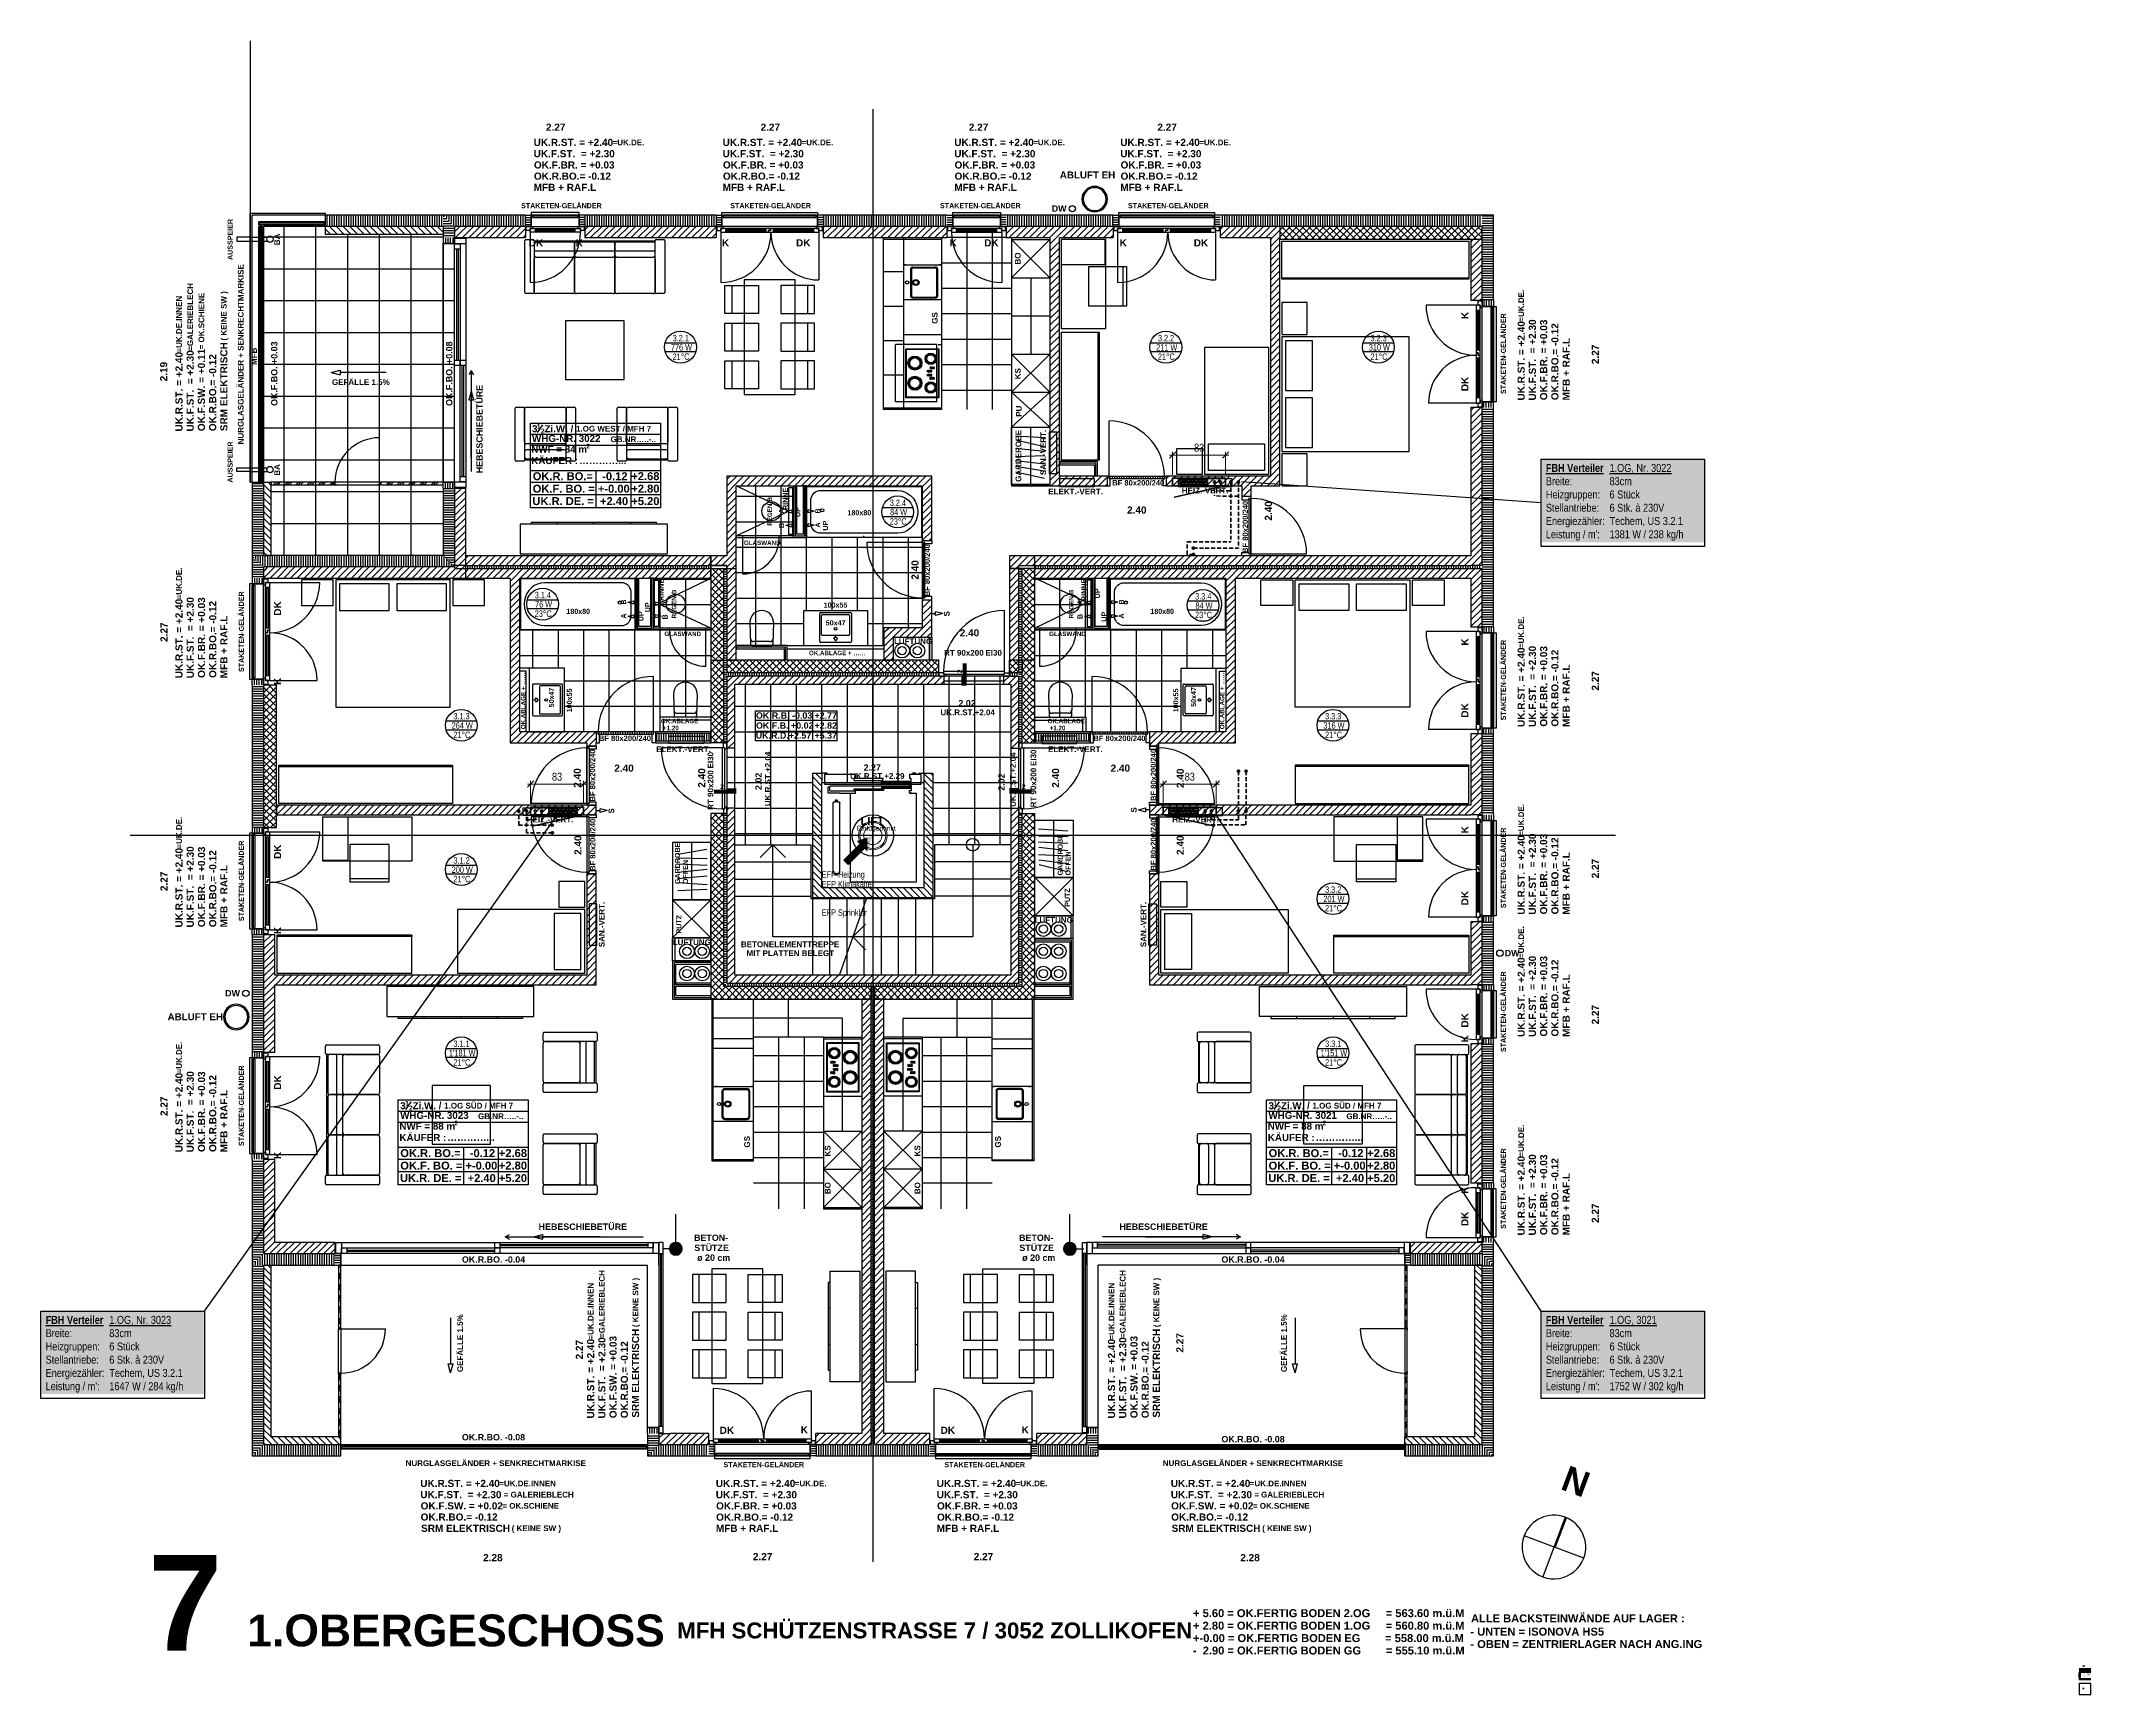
# Model space of a CAD drawing. Header units: millimetres. Extents: x -13068 to 19137, y -13507 to 12485.
import ezdxf

# ---------------------------------------------------------------- set-up
doc = ezdxf.new("R2010")
doc.units = ezdxf.units.MM
doc.header["$LTSCALE"] = 500
doc.linetypes.add('HIDDEN', pattern=[0.375, 0.25, -0.125])
doc.linetypes.add('STRICHLINIE2', pattern=[0.75, 0.5, -0.25])
doc.layers.get('0').update_dxf_attribs({"lineweight": 18})
for name, color, linetype in [('A04_1.OGHaus 7$0$010 Aussenwände', 8, 'Continuous'), ('A04_1.OGHaus 7$0$010 Aussenwände Bauteilschraffuren', 8, 'Continuous'), ('A04_1.OGHaus 7$0$010 Aussenwände Schichttrennlinien', 8, 'Continuous'), ('A04_1.OGHaus 7$0$010 Fenster', 8, 'Continuous'), ('A04_1.OGHaus 7$0$010 Türen', 8, 'Continuous'), ('A04_1.OGHaus 7$0$015 Innenwände', 8, 'Continuous'), ('A04_1.OGHaus 7$0$015 Innenwände Bauteilschraffuren', 8, 'Continuous'), ('A04_1.OGHaus 7$0$015 Innenwände Schichttrennlinien', 8, 'Continuous'), ('A04_1.OGHaus 7$0$020 Stützen', 8, 'Continuous'), ('A04_1.OGHaus 7$0$020 Stützen Bauteilschraffuren', 8, 'Continuous'), ('A04_1.OGHaus 7$0$055 Treppen _ Lift', 8, 'Continuous'), ('A04_1.OGHaus 7$0$060 Möbel Einbau', 8, 'Continuous'), ('A04_1.OGHaus 7$0$060 Möbel Einbau Bauteilschraffuren', 8, 'Continuous'), ('A04_1.OGHaus 7$0$065 Möbel Einrichtung', 8, 'Continuous'), ('A04_1.OGHaus 7$0$090 Schraffuren', 8, 'Continuous'), ('A04_1.OGHaus 7$0$090 Schraffuren Bauteilschraffuren', 8, 'Continuous'), ('A04_1.OGHaus 7$0$105 Bemassungen Projekt', 8, 'Continuous'), ('A04_1.OGHaus 7$0$155 Beschriftungen Projekt', 8, 'Continuous'), ('A04_1.OGHaus 7$0$155 Beschriftungen Projekt Bauteilschraffuren', 8, 'Continuous'), ('A04_1.OGHaus 7$0$800 Plankopf', 8, 'Continuous'), ('A04_1.OGHaus 7$0$801 Plankopf - Umbau', 8, 'Continuous'), ('A04_1.OGHaus 7$0$802 Plankopf - Unterschriften', 8, 'Continuous'), ('A04_1.OGHaus 7$0$805 Plankopf - Legenden', 8, 'Continuous'), ('A04_1.OGHaus 7$0$806 Plankopf - Revision', 8, 'Continuous'), ('A_OG01_Haus 7$0$MRI XREF', 8, 'Continuous'), ('H-RAUMNUMMERN', 240, 'Continuous'), ('MRI XREF', 8, 'Continuous')]:
    doc.layers.add(name, color=color, linetype=linetype)
for name, color, linetype, lineweight in [('H-APPARATE', 101, 'Continuous', 50), ('H-ARMATUREN', 102, 'Continuous', 35), ('H-RL', 161, 'STRICHLINIE2', 35), ('H-TEXT', 240, 'Continuous', 25), ('H-VERMASSUNG', 220, 'Continuous', 18), ('H-VL', 240, 'Continuous', 35)]:
    doc.layers.add(name, color=color, linetype=linetype, lineweight=lineweight)
for name, color, linetype, plot in [('H-EINFÜGEPUNKT', 240, 'Continuous', False), ('K-EINFÜGEPUNKT', 210, 'Continuous', False), ('MRI-EINFÜGEPUNKT', 4, 'Continuous', False), ('SP-EINFÜGEPUNKT', 54, 'Continuous', False)]:
    doc.layers.add(name, color=color, linetype=linetype, plot=plot)
doc.styles.add('A04_1.OGHaus 7$0$arial', font='')
doc.styles.add('A04_1.OGHaus 7$0$ERSTELLTER_STIL_1', font='arial.ttf')
doc.styles.add('A04_1.OGHaus 7$0$ERSTELLTER_STIL_2', font='arial.ttf')
doc.styles.add('MRI', font='ARIALN.TTF')
doc.styles.get("Standard").update_dxf_attribs({"font": 'ARIALN.TTF'})
doc.styles.get('A04_1.OGHaus 7$0$arial').set_extended_font_data('Arial', bold=True)
doc.dimstyles.new('50CM_25', dxfattribs={"dimscale": 50, "dimtxt": 2.5, "dimasz": 2, "dimexe": 1, "dimexo": 1, "dimgap": 1, "dimtad": 1, "dimdec": 0, "dimlfac": 0.1, "dimdsep": 46, "dimtxsty": 'MRI', "dimblk1": 'OBLIQUE', "dimblk2": 'OBLIQUE', "dimsah": 1, "dimcen": 2, "dimdle": 1, "dimclrd": 256, "dimclre": 256, "dimclrt": 256, "dimadec": 0, "dimazin": 0, "dimtfac": 1, "dimtdec": 0, "dimtix": 1, "dimtmove": 2, "dimatfit": 3, "dimldrblk": 'OBLIQUE', "dimfxl": 1, "dimtolj": 1, "dimlwd": 9, "dimlwe": 9, "dimarcsym": 0})

msp = doc.modelspace()

# ---------------------------------------------------------------- texts
at = {"layer": 'H-EINFÜGEPUNKT', "insert": (-802.1, -563.1), "char_height": 100, "width": 750.278, "attachment_point": 1, "style": 'MRI'}
msp.add_mtext('EFP Heizung', dxfattribs=at)
at = {"layer": 'H-RAUMNUMMERN', "char_height": 100, "attachment_point": 5, "style": 'MRI'}
for s, insert in [('3.2.1', (-3017.3, 7815.8)), ('3.2.2', (4606.3, 7815.8)), ('3.2.3', (7945.5, 7815.8)), ('3.2.4', (393.8, 5227.5)), ('3.1.4', (-5183.5, 3777.5)), ('3.3.4', (5191.2, 3757.9)), ('3.1.3', (-6461, 1873.6)), ('3.3.3', (7232.6, 1873.6)), ('3.1.2', (-6461, -392.5)), ('3.3.2', (7232.6, -850.5)), ('3.1.1', (-6461, -3273.5)), ('3.3.1', (7232.6, -3273.5))]:
    msp.add_mtext_dynamic_manual_height_columns(s, width=327.856, gutter_width=25, heights=[0], dxfattribs=dict(at, insert=insert))
at = {"layer": 'H-RAUMNUMMERN', "color": 7, "char_height": 100, "attachment_point": 5, "style": 'MRI'}
for s, insert in [('776 W', (-3006.2, 7670.5)), ('211 W', (4617.4, 7670.5)), ('310 W', (7956.6, 7670.5)), ('84 W', (404.9, 5082.2)), ('76 W', (-5172.5, 3632.2)), ('84 W', (5202.2, 3612.7)), ('264 W', (-6449.9, 1728.4)), ('316 W', (7243.6, 1728.4)), ('200 W', (-6449.9, -537.8)), ('201 W', (7243.6, -995.7)), ("1'181 W", (-6449.9, -3418.8)), ("1'151 W", (7243.6, -3418.8))]:
    msp.add_mtext_dynamic_manual_height_columns(s, width=439.887, gutter_width=25, heights=[0], dxfattribs=dict(at, insert=insert))
at = {"layer": 'H-RAUMNUMMERN', "color": 161, "char_height": 100, "attachment_point": 5, "style": 'MRI'}
for s, insert in [('21°C', (-3012.5, 7523.1)), ('21°C', (4611.1, 7523.1)), ('21°C', (7950.3, 7523.1)), ('23°C', (398.6, 4934.8)), ('23°C', (-5178.8, 3484.8)), ('23°C', (5195.9, 3465.2)), ('21°C', (-6456.2, 1581)), ('21°C', (7237.4, 1581)), ('21°C', (-6456.2, -685.2)), ('21°C', (7237.4, -1143.2)), ('21°C', (-6456.2, -3566.2)), ('21°C', (7237.4, -3566.2))]:
    msp.add_mtext_dynamic_manual_height_columns(s, width=302.467, gutter_width=25, heights=[0], dxfattribs=dict(at, insert=insert))
at = {"layer": 'H-TEXT', "char_height": 125, "width": 2421.67, "attachment_point": 1, "style": 'MRI', "bg_fill": 1, "box_fill_scale": 1.5, "bg_fill_color": 2, "bg_fill_transparency": 0}
for s, insert in [("\\pt1000;{\\fArial Narrow|b1|i0|c0|p34;\\L\\C7;FBH Verteiler\\fArial Narrow|b0|i0|c0|p34;^I1.OG, Nr. 3022\\P\\pt1000,1500;\\lBreite:^I83cm^I\\P\\pt1000;Heizgruppen:^I6 Stück\\PStellantriebe:^I6 Stk. à 230V\\PEnergiezähler:^ITechem, US 3.2.1\\PLeistung / m':^I1381 W / 238 kg/h}", (10573.4, 5838)), ("\\pt1000;{\\fArial Narrow|b1|i0|c0|p34;\\L\\C7;FBH Verteiler\\fArial Narrow|b0|i0|c0|p34;^I1.OG, Nr. 3023\\P\\pt1000,1500;\\lBreite:^I83cm^I\\P\\pt1000;Heizgruppen:^I6 Stück\\PStellantriebe:^I6 Stk. à 230V\\PEnergiezähler:^ITechem, US 3.2.1\\PLeistung / m':^I1647 W / 284 kg/h}", (-12994.6, -7549.5)), ("\\pt1000;{\\fArial Narrow|b1|i0|c0|p34;\\L\\C7;FBH Verteiler\\fArial Narrow|b0|i0|c0|p34;^I1.OG, 3021\\P\\pt1000,1500;\\lBreite:^I83cm^I\\P\\pt1000;Heizgruppen:^I6 Stück\\PStellantriebe:^I6 Stk. à 230V\\PEnergiezähler:^ITechem, US 3.2.1\\PLeistung / m':^I1752 W / 302 kg/h}", (10573.4, -7549.5))]:
    msp.add_mtext(s, dxfattribs=dict(at, insert=insert))
at = {"layer": 'K-EINFÜGEPUNKT', "insert": (-802.1, -713.1), "char_height": 100, "width": 813.949, "attachment_point": 1, "style": 'MRI'}
msp.add_mtext('EFP Klimakälte', dxfattribs=at)
at = {"layer": 'SP-EINFÜGEPUNKT', "insert": (-802.1, -1161.2), "char_height": 100, "width": 801.768, "attachment_point": 1, "style": 'MRI'}
msp.add_mtext('EFP Sprinkler', dxfattribs=at)

# ---------------------------------------------------------------- blocks, each defined once
blk = doc.blocks.new('A0N3ZPCP00', base_point=(-280, 55))
at = {"color": 0, "lineweight": 0, "insert": (-280, 55), "char_height": 75, "attachment_point": 7}
blk.add_mtext('{\\W0.8;\\fArial;Einfügepunkt}', dxfattribs=at)
blk = doc.blocks.new('A0N3ZPCO00', base_point=(-458, -458))
for points in [[(-458, -387), (-458, -387), (-387, -458), (-387, -316)], [(-387, -458), (-387, -316), (-253, -324), (-253, -182)], [(-253, -88), (-253, -88), (-206, -135), (-206, -72)], [(-253, -324), (-253, -182), (-206, -277), (-206, -135)], [(-206, -277), (-206, -72), (-135, -206), (-135, -47)], [(-135, -206), (-135, -47), (-88, -253), (-88, -31)]]:
    blk.add_solid(points)
blk = doc.blocks.new('A04_1.OGHaus 7')
blk.add_hatch(color=256).paths.add_polyline_path([(23.487, 3.461), (23.513, 3.47), (23.521, 3.449), (23.513, 3.446), (23.514, 3.442), (23.505, 3.438), (23.503, 3.443), (23.495, 3.439)])
at = {"layer": 'A04_1.OGHaus 7$0$020 Stützen Bauteilschraffuren'}
for points in [[(1.292, 10.362, 1), (1.492, 10.362, 1)], [(7.482, 10.362, 1), (7.682, 10.362, 1)]]:
    blk.add_hatch(color=256, dxfattribs=at).paths.add_polyline_path(points)
at = {"layer": 'A04_1.OGHaus 7$0$155 Beschriftungen Projekt Bauteilschraffuren'}
for points in [[(5.885, 19.212), (5.885, 19.362), (5.905, 19.362), (5.905, 19.562), (5.963, 19.562), (5.963, 19.212)], [(2.342, 17.59), (2.192, 17.59), (2.192, 17.57), (1.992, 17.57), (1.992, 17.512), (2.342, 17.512)], [(6.632, 17.59), (6.782, 17.59), (6.782, 17.57), (6.982, 17.57), (6.982, 17.512), (6.632, 17.512)]]:
    blk.add_hatch(color=256, dxfattribs=at).paths.add_polyline_path(points)
at = {"layer": 'A04_1.OGHaus 7$0$801 Plankopf - Umbau'}
for points in [[(23.561, 3.725), (23.547, 3.725), (23.547, 3.72), (23.561, 3.72)], [(23.592, 3.725), (23.579, 3.725), (23.579, 3.72), (23.592, 3.72)], [(23.623, 3.725), (23.61, 3.725), (23.61, 3.72), (23.623, 3.72)]]:
    blk.add_hatch(color=256, dxfattribs=at).paths.add_polyline_path(points)
at = {"layer": 'A04_1.OGHaus 7$0$805 Plankopf - Legenden'}
for points in [[(23.454, 3.705), (23.44, 3.705), (23.44, 3.7), (23.454, 3.7)], [(23.454, 3.695), (23.44, 3.695), (23.44, 3.69), (23.454, 3.69)], [(23.44, 3.681), (23.454, 3.681), (23.454, 3.686), (23.44, 3.686)], [(23.44, 3.671), (23.454, 3.671), (23.454, 3.676), (23.44, 3.676)], [(23.44, 3.662), (23.454, 3.662), (23.454, 3.667), (23.44, 3.667)], [(23.44, 3.652), (23.454, 3.652), (23.454, 3.657), (23.44, 3.657)], [(23.44, 3.648), (23.454, 3.648), (23.454, 3.647), (23.44, 3.647)], [(23.44, 3.644), (23.454, 3.644), (23.454, 3.647), (23.44, 3.647)], [(23.44, 3.644), (23.454, 3.644), (23.454, 3.643), (23.44, 3.643)], [(23.44, 3.634), (23.454, 3.634), (23.454, 3.639), (23.44, 3.639)], [(23.454, 3.629), (23.44, 3.629), (23.44, 3.624), (23.454, 3.624)]]:
    blk.add_hatch(color=256, dxfattribs=at).paths.add_polyline_path(points)
for p, q in [((23.44, 3.532), (23.44, 3.358)), ((23.623, 3.532), (23.44, 3.532)), ((23.44, 3.358), (23.623, 3.358)), ((23.623, 3.358), (23.623, 3.532))]:
    blk.add_line(p, q)
at = {"layer": 'A04_1.OGHaus 7$0$010 Aussenwände'}
for p, q in [((-5.293, 29.342), (-5.293, 22.407)), ((4.487, 28.272), (4.487, 5.442)), ((-5.293, 26.607), (-5.293, 26.637)), ((-5.293, 26.637), (-4.114, 26.637)), ((-5.293, 22.407), (-5.293, 26.607)), ((-5.263, 22.407), (-5.263, 26.607)), ((-4.114, 26.607), (-5.263, 26.607)), ((-4.129, 26.502), (-5.158, 26.502)), ((-4.129, 26.447), (-5.158, 26.447)), ((-5.158, 26.427), (-5.158, 22.407)), ((-5.103, 26.427), (-5.103, 22.407)), ((-4.114, 26.637), (-4.114, 26.607)), ((-4.114, 26.607), (-4.114, 26.427)), ((-2.263, 26.607), (-4.114, 26.607)), ((-4.114, 26.427), (-4.114, 26.307)), ((-0.968, 26.607), (-2.263, 26.607)), ((-2.263, 26.427), (-2.263, 26.307)), ((-2.263, 26.427), (-2.263, 26.252)), ((-0.968, 26.607), (-0.878, 26.607)), ((-0.968, 26.427), (-0.878, 26.427)), ((-0.878, 26.427), (-0.968, 26.427)), ((-0.968, 26.427), (-0.968, 26.362)), ((-0.878, 26.607), (-0.878, 26.427)), ((-0.148, 26.607), (-0.858, 26.607)), ((-0.858, 26.607), (-0.858, 26.567)), ((-0.148, 26.587), (-0.858, 26.587)), ((-0.858, 26.567), (-0.148, 26.567)), ((-0.148, 26.567), (-0.148, 26.607)), ((-0.038, 26.607), (-0.128, 26.607)), ((-0.128, 26.607), (-0.128, 26.427)), ((-0.038, 26.427), (-0.128, 26.427)), ((-0.128, 26.427), (-0.038, 26.427)), ((2.027, 26.607), (-0.038, 26.607)), ((-0.038, 26.427), (-0.038, 26.362)), ((2.027, 26.607), (2.117, 26.607)), ((2.027, 26.427), (2.117, 26.427)), ((2.117, 26.427), (2.027, 26.427)), ((2.027, 26.427), (2.027, 26.362)), ((2.117, 26.607), (2.117, 26.427)), ((3.597, 26.607), (2.137, 26.607)), ((2.137, 26.607), (2.137, 26.567)), ((3.597, 26.587), (2.137, 26.587)), ((2.137, 26.567), (3.597, 26.567)), ((3.597, 26.567), (3.597, 26.607)), ((3.707, 26.607), (3.617, 26.607)), ((3.617, 26.607), (3.617, 26.427)), ((3.707, 26.427), (3.617, 26.427)), ((3.617, 26.427), (3.707, 26.427)), ((5.652, 26.607), (3.707, 26.607)), ((3.707, 26.427), (3.707, 26.362)), ((5.652, 26.607), (5.742, 26.607)), ((5.652, 26.427), (5.742, 26.427)), ((5.742, 26.427), (5.652, 26.427)), ((5.652, 26.427), (5.652, 26.362)), ((5.742, 26.607), (5.742, 26.427)), ((6.472, 26.607), (5.762, 26.607)), ((5.762, 26.607), (5.762, 26.567)), ((6.472, 26.587), (5.762, 26.587)), ((5.762, 26.567), (6.472, 26.567)), ((6.472, 26.567), (6.472, 26.607)), ((6.582, 26.607), (6.492, 26.607)), ((6.492, 26.607), (6.492, 26.427)), ((6.582, 26.427), (6.492, 26.427)), ((6.492, 26.427), (6.582, 26.427)), ((8.262, 26.607), (6.582, 26.607)), ((6.582, 26.427), (6.582, 26.362)), ((8.262, 26.607), (8.352, 26.607)), ((8.262, 26.427), (8.352, 26.427)), ((8.352, 26.427), (8.262, 26.427)), ((8.262, 26.427), (8.262, 26.362)), ((8.352, 26.607), (8.352, 26.427)), ((9.832, 26.607), (8.372, 26.607)), ((8.372, 26.607), (8.372, 26.567)), ((9.832, 26.587), (8.372, 26.587)), ((8.372, 26.567), (9.832, 26.567)), ((9.832, 26.567), (9.832, 26.607)), ((9.942, 26.607), (9.852, 26.607)), ((9.852, 26.607), (9.852, 26.427)), ((9.942, 26.427), (9.852, 26.427)), ((9.852, 26.427), (9.942, 26.427)), ((10.882, 26.607), (9.942, 26.607)), ((9.942, 26.427), (9.942, 26.362)), ((14.057, 26.607), (10.882, 26.607)), ((10.882, 26.427), (10.882, 26.252)), ((10.882, 26.427), (10.882, 26.227)), ((14.237, 26.607), (14.057, 26.607)), ((14.237, 25.262), (14.237, 26.607)), ((-4.114, 26.307), (-2.263, 26.307)), ((-2.263, 26.252), (-2.263, 26.162)), ((-2.263, 26.162), (-2.083, 26.162)), ((-2.083, 26.252), (-2.083, 26.162)), ((-2.083, 26.162), (-2.083, 26.252)), ((-2.083, 26.252), (-1.908, 26.252)), ((-1.908, 26.252), (-0.968, 26.252)), ((-0.968, 26.362), (-0.968, 26.252)), ((-0.038, 26.362), (-0.038, 26.252)), ((-0.038, 26.252), (2.027, 26.252)), ((2.027, 26.362), (2.027, 26.252)), ((3.707, 26.362), (3.707, 26.252)), ((3.707, 26.252), (5.652, 26.252)), ((5.652, 26.362), (5.652, 26.252)), ((6.582, 26.362), (6.582, 26.252)), ((6.582, 26.252), (7.267, 26.252)), ((7.417, 26.252), (8.262, 26.252)), ((8.262, 26.362), (8.262, 26.252)), ((9.942, 26.362), (9.942, 26.252)), ((9.942, 26.252), (10.732, 26.252)), ((10.882, 26.227), (13.882, 26.227)), ((13.882, 26.227), (13.882, 25.262)), ((13.992, 25.262), (13.882, 25.262)), ((14.057, 25.262), (13.992, 25.262)), ((14.057, 25.262), (14.057, 25.172)), ((14.057, 25.172), (14.057, 25.262)), ((14.237, 25.172), (14.057, 25.172)), ((14.237, 25.152), (14.197, 25.152)), ((14.197, 25.152), (14.197, 23.692)), ((14.217, 25.152), (14.217, 23.692)), ((14.237, 25.262), (14.237, 25.172)), ((14.237, 23.692), (14.237, 25.152)), ((13.992, 23.582), (13.882, 23.582)), ((13.882, 23.582), (13.882, 21.252)), ((14.057, 23.582), (13.992, 23.582)), ((14.057, 23.582), (14.057, 23.672)), ((14.237, 23.672), (14.057, 23.672)), ((14.057, 23.672), (14.057, 23.582)), ((14.197, 23.692), (14.237, 23.692)), ((14.237, 23.582), (14.237, 23.672)), ((14.237, 20.132), (14.237, 23.582)), ((-5.293, 22.407), (-5.263, 22.407)), ((-5.263, 22.407), (-5.083, 22.407)), ((-5.263, 22.407), (-5.263, 21.257)), ((-5.083, 22.407), (-4.963, 22.407)), ((-3.978, 22.407), (-4.963, 22.407)), ((-4.963, 22.367), (-3.978, 22.367)), ((-4.963, 21.257), (-4.963, 22.367)), ((-3.978, 22.407), (-3.978, 22.367)), ((-3.248, 22.407), (-3.248, 22.367)), ((-2.263, 22.407), (-3.248, 22.407)), ((-3.248, 22.367), (-2.263, 22.367)), ((-2.263, 22.317), (-2.263, 22.407)), ((-2.263, 22.407), (-2.083, 22.407)), ((-2.263, 22.367), (-2.263, 22.407)), ((-2.263, 22.317), (-2.263, 21.257)), ((-2.083, 22.317), (-2.083, 22.407)), ((-2.083, 22.407), (-2.083, 22.317)), ((-2.083, 22.317), (-1.908, 22.317)), ((-1.908, 20.902), (-1.908, 22.317)), ((-5.263, 21.257), (-5.263, 20.902)), ((-5.083, 21.257), (-4.963, 21.257)), ((-2.263, 21.257), (-5.083, 21.257)), ((-5.263, 20.902), (-5.263, 20.812)), ((-5.263, 20.812), (-5.083, 20.812)), ((-5.263, 20.792), (-5.223, 20.792)), ((-5.263, 19.332), (-5.263, 20.792)), ((-5.243, 19.332), (-5.243, 20.792)), ((-5.223, 20.792), (-5.223, 19.332)), ((-5.083, 20.902), (-5.083, 20.812)), ((-5.083, 20.812), (-5.083, 20.902)), ((-5.083, 20.902), (-5.018, 20.902)), ((-5.018, 20.902), (-4.908, 20.902)), ((-4.908, 20.902), (-1.908, 20.902)), ((13.882, 20.902), (13.882, 20.132)), ((13.992, 20.132), (13.882, 20.132)), ((14.057, 20.132), (13.992, 20.132)), ((14.057, 20.132), (14.057, 20.042)), ((14.057, 20.042), (14.057, 20.132)), ((14.237, 20.042), (14.057, 20.042)), ((14.237, 20.022), (14.197, 20.022)), ((14.197, 20.022), (14.197, 18.562)), ((14.217, 20.022), (14.217, 18.562)), ((14.237, 20.132), (14.237, 20.042)), ((14.237, 18.562), (14.237, 20.022)), ((-5.223, 19.332), (-5.263, 19.332)), ((-5.263, 19.222), (-5.263, 19.312)), ((-5.263, 19.312), (-5.083, 19.312)), ((-5.263, 19.222), (-5.263, 16.982)), ((-5.083, 19.222), (-5.083, 19.312)), ((-5.083, 19.312), (-5.083, 19.222)), ((-5.083, 19.222), (-5.018, 19.222)), ((-5.083, 19.222), (-4.883, 19.222)), ((-5.018, 19.222), (-4.908, 19.222)), ((-4.883, 16.982), (-4.883, 19.222)), ((13.992, 18.452), (13.882, 18.452)), ((13.882, 18.452), (13.882, 17.332)), ((14.057, 18.452), (13.992, 18.452)), ((14.057, 18.452), (14.057, 18.542)), ((14.237, 18.542), (14.057, 18.542)), ((14.057, 18.542), (14.057, 18.452)), ((14.197, 18.562), (14.237, 18.562)), ((14.237, 18.452), (14.237, 18.542)), ((14.237, 17.182), (14.237, 18.452)), ((13.992, 17.182), (13.882, 17.182)), ((14.057, 17.182), (13.992, 17.182)), ((14.057, 17.182), (14.057, 17.092)), ((14.057, 17.092), (14.057, 17.182)), ((14.237, 17.092), (14.057, 17.092)), ((14.237, 17.072), (14.197, 17.072)), ((14.197, 17.072), (14.197, 15.612)), ((14.217, 17.072), (14.217, 15.612)), ((14.237, 17.182), (14.237, 17.092)), ((14.237, 15.612), (14.237, 17.072)), ((16.154, 16.857), (-7.181, 16.857)), ((-5.263, 16.982), (-5.263, 16.892)), ((-5.263, 16.892), (-5.083, 16.892)), ((-5.263, 16.872), (-5.223, 16.872)), ((-5.263, 15.412), (-5.263, 16.872)), ((-5.243, 15.412), (-5.243, 16.872)), ((-5.223, 16.872), (-5.223, 15.412)), ((-5.083, 16.982), (-5.083, 16.892)), ((-5.083, 16.892), (-5.083, 16.982)), ((-5.083, 16.982), (-5.018, 16.982)), ((-5.083, 16.982), (-4.883, 16.982)), ((-5.018, 16.982), (-4.908, 16.982)), ((13.992, 15.502), (13.882, 15.502)), ((13.882, 15.502), (13.882, 14.662)), ((14.057, 15.502), (13.992, 15.502)), ((14.057, 15.502), (14.057, 15.592)), ((14.237, 15.592), (14.057, 15.592)), ((14.057, 15.592), (14.057, 15.502)), ((14.197, 15.612), (14.237, 15.612)), ((14.237, 15.502), (14.237, 15.592)), ((14.237, 14.512), (14.237, 15.502)), ((-5.223, 15.412), (-5.263, 15.412)), ((-5.263, 15.302), (-5.263, 15.392)), ((-5.263, 15.392), (-5.083, 15.392)), ((-5.263, 15.302), (-5.263, 13.452)), ((-5.083, 15.302), (-5.083, 15.392)), ((-5.083, 15.392), (-5.083, 15.302)), ((-5.083, 15.302), (-5.018, 15.302)), ((-5.018, 15.302), (-4.908, 15.302)), ((-4.908, 14.662), (-4.908, 15.302)), ((-4.908, 13.452), (-4.908, 14.512)), ((13.992, 14.512), (13.882, 14.512)), ((14.057, 14.512), (13.992, 14.512)), ((14.057, 14.512), (14.057, 14.422)), ((14.057, 14.422), (14.057, 14.512)), ((14.237, 14.512), (14.237, 14.422)), ((14.237, 14.422), (14.057, 14.422)), ((14.237, 14.402), (14.197, 14.402)), ((14.197, 14.402), (14.197, 13.692)), ((14.217, 14.402), (14.217, 13.692)), ((14.237, 13.692), (14.237, 14.402)), ((13.992, 13.582), (13.882, 13.582)), ((13.882, 13.582), (13.882, 11.392)), ((14.057, 13.582), (13.992, 13.582)), ((14.057, 13.582), (14.057, 13.672)), ((14.237, 13.672), (14.057, 13.672)), ((14.057, 13.672), (14.057, 13.582)), ((14.197, 13.692), (14.237, 13.692)), ((14.237, 13.582), (14.237, 13.672)), ((14.237, 11.392), (14.237, 13.582)), ((-5.263, 13.452), (-5.263, 13.362)), ((-5.263, 13.362), (-5.083, 13.362)), ((-5.263, 13.342), (-5.223, 13.342)), ((-5.263, 11.882), (-5.263, 13.342)), ((-5.243, 11.882), (-5.243, 13.342)), ((-5.223, 13.342), (-5.223, 11.882)), ((-5.083, 13.452), (-5.083, 13.362)), ((-5.083, 13.362), (-5.083, 13.452)), ((-5.083, 13.452), (-5.018, 13.452)), ((-5.018, 13.452), (-4.908, 13.452)), ((-5.223, 11.882), (-5.263, 11.882)), ((-5.263, 11.772), (-5.263, 11.862)), ((-5.263, 11.862), (-5.083, 11.862)), ((-5.263, 11.772), (-5.263, 10.107)), ((-5.083, 11.772), (-5.083, 11.862)), ((-5.083, 11.862), (-5.083, 11.772)), ((-5.083, 11.772), (-5.018, 11.772)), ((-5.018, 11.772), (-4.908, 11.772)), ((-4.908, 10.462), (-4.908, 11.772)), ((13.992, 11.392), (13.882, 11.392)), ((14.057, 11.392), (13.992, 11.392)), ((14.057, 11.392), (14.057, 11.302)), ((14.057, 11.302), (14.057, 11.392)), ((14.237, 11.302), (14.057, 11.302)), ((14.237, 11.282), (14.197, 11.282)), ((14.197, 11.282), (14.197, 10.572)), ((14.217, 11.282), (14.217, 10.572)), ((14.237, 11.392), (14.237, 11.302)), ((14.237, 10.572), (14.237, 11.282)), ((-3.958, 10.462), (-4.908, 10.462)), ((-3.958, 10.287), (-3.958, 10.462)), ((1.127, 10.287), (1.127, 10.462)), ((7.847, 10.287), (7.847, 10.462)), ((12.932, 10.287), (12.932, 10.462)), ((13.882, 10.462), (12.932, 10.462)), ((13.992, 10.462), (13.882, 10.462)), ((14.057, 10.462), (13.992, 10.462)), ((14.057, 10.462), (14.057, 10.552)), ((14.237, 10.552), (14.057, 10.552)), ((14.057, 10.552), (14.057, 10.462)), ((14.197, 10.572), (14.237, 10.572)), ((14.237, 10.462), (14.237, 10.552)), ((14.237, 10.107), (14.237, 10.462)), ((-5.263, 10.107), (-5.263, 7.107)), ((-5.083, 10.107), (-4.963, 10.107)), ((-5.083, 10.107), (-3.958, 10.107)), ((-4.963, 7.407), (-4.963, 10.107)), ((-3.958, 10.287), (-3.868, 10.287)), ((-3.868, 10.287), (-3.958, 10.287)), ((-3.958, 10.107), (-3.868, 10.107)), ((-3.908, 10.107), (-3.908, 9.122)), ((-3.868, 10.107), (-3.908, 10.107)), ((-3.868, 10.107), (-3.868, 10.287)), ((-3.868, 9.122), (-3.868, 10.107)), ((1.127, 10.107), (1.127, 10.287)), ((7.847, 10.107), (7.847, 10.287)), ((12.932, 10.287), (12.842, 10.287)), ((12.842, 10.107), (12.842, 10.287)), ((12.842, 10.287), (12.932, 10.287)), ((12.932, 10.107), (12.842, 10.107)), ((12.842, 10.107), (12.842, 9.122)), ((12.842, 10.107), (12.882, 10.107)), ((12.882, 9.122), (12.882, 10.107)), ((12.932, 10.107), (14.057, 10.107)), ((14.057, 10.107), (13.937, 10.107)), ((13.937, 10.107), (13.937, 7.407)), ((14.237, 7.107), (14.237, 10.107)), ((-3.868, 9.122), (-3.908, 9.122)), ((12.842, 9.122), (12.882, 9.122)), ((-3.868, 8.392), (-3.908, 8.392)), ((-3.908, 8.392), (-3.908, 7.407)), ((-3.868, 7.407), (-3.868, 8.392)), ((12.842, 8.392), (12.882, 8.392)), ((12.842, 8.392), (12.842, 7.407)), ((12.882, 7.407), (12.882, 8.392)), ((-3.908, 7.407), (-4.963, 7.407)), ((-3.868, 7.287), (-3.868, 7.407)), ((0.947, 7.462), (0.947, 7.552)), ((0.947, 7.552), (1.127, 7.552)), ((0.947, 7.462), (0.947, 7.107)), ((1.127, 7.462), (1.127, 7.552)), ((1.127, 7.552), (1.127, 7.462)), ((1.127, 7.462), (1.192, 7.462)), ((1.192, 7.462), (1.302, 7.462)), ((1.912, 7.462), (1.302, 7.462)), ((1.912, 7.352), (1.912, 7.462)), ((3.592, 7.352), (3.592, 7.462)), ((4.312, 7.462), (3.592, 7.462)), ((5.382, 7.462), (4.662, 7.462)), ((5.382, 7.352), (5.382, 7.462)), ((7.062, 7.352), (7.062, 7.462)), ((7.672, 7.462), (7.062, 7.462)), ((7.782, 7.462), (7.672, 7.462)), ((7.847, 7.462), (7.782, 7.462)), ((7.847, 7.462), (7.847, 7.552)), ((8.027, 7.552), (7.847, 7.552)), ((7.847, 7.552), (7.847, 7.462)), ((8.027, 7.462), (8.027, 7.552)), ((8.027, 7.107), (8.027, 7.462)), ((12.842, 7.287), (12.842, 7.407)), ((13.937, 7.407), (12.882, 7.407)), ((-5.263, 7.107), (-3.868, 7.107)), ((-3.868, 7.287), (0.947, 7.287)), ((-3.868, 7.107), (-3.868, 7.287)), ((0.932, 7.267), (-3.859, 7.267)), ((0.932, 7.212), (-3.859, 7.212)), ((0.947, 7.107), (1.912, 7.107)), ((1.912, 7.287), (1.912, 7.352)), ((1.912, 7.287), (2.002, 7.287)), ((2.002, 7.287), (1.912, 7.287)), ((1.912, 7.107), (2.002, 7.107)), ((2.002, 7.107), (2.002, 7.287)), ((2.022, 7.147), (2.022, 7.107)), ((3.482, 7.147), (2.022, 7.147)), ((2.022, 7.127), (3.482, 7.127)), ((2.022, 7.107), (3.482, 7.107)), ((3.482, 7.107), (3.482, 7.147)), ((3.592, 7.287), (3.502, 7.287)), ((3.502, 7.107), (3.502, 7.287)), ((3.502, 7.287), (3.592, 7.287)), ((3.592, 7.107), (3.502, 7.107)), ((3.592, 7.287), (3.592, 7.352)), ((3.592, 7.107), (5.382, 7.107)), ((5.382, 7.287), (5.382, 7.352)), ((5.382, 7.287), (5.472, 7.287)), ((5.472, 7.287), (5.382, 7.287)), ((5.382, 7.107), (5.472, 7.107)), ((5.472, 7.107), (5.472, 7.287)), ((5.492, 7.147), (6.952, 7.147)), ((5.492, 7.107), (5.492, 7.147)), ((6.952, 7.127), (5.492, 7.127)), ((6.952, 7.107), (5.492, 7.107)), ((6.952, 7.147), (6.952, 7.107)), ((7.062, 7.287), (6.972, 7.287)), ((6.972, 7.107), (6.972, 7.287)), ((6.972, 7.287), (7.062, 7.287)), ((7.062, 7.107), (6.972, 7.107)), ((7.062, 7.287), (7.062, 7.352)), ((7.062, 7.107), (8.027, 7.107)), ((8.027, 7.287), (12.833, 7.287)), ((8.042, 7.267), (12.833, 7.267)), ((8.042, 7.212), (12.833, 7.212)), ((12.842, 7.107), (12.842, 7.287)), ((12.842, 7.107), (14.237, 7.107))]:
    blk.add_line(p, q, dxfattribs=at)
for centre, radius, start, end in [((7.972, 26.857), 0.2, 90, 270), ((7.972, 26.857), 0.2, 270, 90), ((7.972, 26.857), 0.18, 90, 270), ((7.972, 26.857), 0.18, 270, 90), ((-5.513, 14.005), 0.2, 90, 270), ((-5.513, 14.005), 0.2, 90, 270), ((-5.513, 14.005), 0.2, 90, 270), ((-5.513, 14.005), 0.2, 90, 270), ((-5.513, 14.005), 0.18, 90, 270), ((-5.513, 14.005), 0.18, 90, 270), ((-5.513, 14.005), 0.18, 90, 270), ((-5.513, 14.005), 0.18, 90, 270), ((-5.513, 14.005), 0.2, 270, 90), ((-5.513, 14.005), 0.2, 270, 90), ((-5.513, 14.005), 0.2, 270, 90), ((-5.513, 14.005), 0.2, 270, 90), ((-5.513, 14.005), 0.18, 270, 90), ((-5.513, 14.005), 0.18, 270, 90), ((-5.513, 14.005), 0.18, 270, 90), ((-5.513, 14.005), 0.18, 270, 90)]:
    blk.add_arc(centre, radius, start, end, dxfattribs=at)
at = {"layer": 'A04_1.OGHaus 7$0$010 Aussenwände Bauteilschraffuren'}
for p, q in [((-4.088, 26.607), (-4.088, 26.427)), ((-4.05, 26.607), (-4.05, 26.427)), ((-4.047, 26.427), (-3.927, 26.307)), ((-4.013, 26.607), (-4.013, 26.427)), ((-3.975, 26.607), (-3.975, 26.427)), ((-3.941, 26.427), (-3.821, 26.307)), ((-3.938, 26.607), (-3.938, 26.427)), ((-3.9, 26.607), (-3.9, 26.427)), ((-3.863, 26.607), (-3.863, 26.427)), ((-3.835, 26.427), (-3.715, 26.307)), ((-3.825, 26.607), (-3.825, 26.427)), ((-3.788, 26.607), (-3.788, 26.427)), ((-3.75, 26.607), (-3.75, 26.427)), ((-3.729, 26.427), (-3.609, 26.307)), ((-3.713, 26.607), (-3.713, 26.427)), ((-3.675, 26.607), (-3.675, 26.427)), ((-3.638, 26.607), (-3.638, 26.427)), ((-3.623, 26.427), (-3.503, 26.307)), ((-3.6, 26.607), (-3.6, 26.427)), ((-3.563, 26.607), (-3.563, 26.427)), ((-3.525, 26.607), (-3.525, 26.427)), ((-3.517, 26.427), (-3.397, 26.307)), ((-3.488, 26.607), (-3.488, 26.427)), ((-3.45, 26.607), (-3.45, 26.427)), ((-3.413, 26.607), (-3.413, 26.427)), ((-3.411, 26.427), (-3.291, 26.307)), ((-3.375, 26.607), (-3.375, 26.427)), ((-3.338, 26.607), (-3.338, 26.427)), ((-3.305, 26.427), (-3.185, 26.307)), ((-3.3, 26.607), (-3.3, 26.427)), ((-3.263, 26.607), (-3.263, 26.427)), ((-3.225, 26.607), (-3.225, 26.427)), ((-3.199, 26.427), (-3.079, 26.307)), ((-3.188, 26.607), (-3.188, 26.427)), ((-3.15, 26.607), (-3.15, 26.427)), ((-3.113, 26.607), (-3.113, 26.427)), ((-3.093, 26.427), (-2.973, 26.307)), ((-3.075, 26.607), (-3.075, 26.427)), ((-3.038, 26.607), (-3.038, 26.427)), ((-3, 26.607), (-3, 26.427)), ((-2.987, 26.427), (-2.867, 26.307)), ((-2.963, 26.607), (-2.963, 26.427)), ((-2.925, 26.607), (-2.925, 26.427)), ((-2.888, 26.607), (-2.888, 26.427)), ((-2.88, 26.427), (-2.76, 26.307)), ((-2.85, 26.607), (-2.85, 26.427)), ((-2.813, 26.607), (-2.813, 26.427)), ((-2.775, 26.607), (-2.775, 26.427)), ((-2.774, 26.427), (-2.654, 26.307)), ((-2.738, 26.607), (-2.738, 26.427)), ((-2.7, 26.607), (-2.7, 26.427)), ((-2.668, 26.427), (-2.548, 26.307)), ((-2.663, 26.607), (-2.663, 26.427)), ((-2.625, 26.607), (-2.625, 26.427)), ((-2.588, 26.607), (-2.588, 26.427)), ((-2.562, 26.427), (-2.442, 26.307)), ((-2.55, 26.607), (-2.55, 26.427)), ((-2.513, 26.607), (-2.513, 26.427)), ((-2.475, 26.607), (-2.475, 26.427)), ((-2.456, 26.427), (-2.336, 26.307)), ((-2.438, 26.607), (-2.438, 26.427)), ((-2.4, 26.607), (-2.4, 26.427)), ((-2.363, 26.607), (-2.363, 26.427)), ((-2.35, 26.427), (-2.263, 26.34)), ((-2.325, 26.607), (-2.325, 26.427)), ((-2.288, 26.607), (-2.288, 26.427)), ((-2.263, 26.587), (-2.244, 26.587)), ((-2.263, 26.55), (-2.206, 26.55)), ((-2.263, 26.512), (-2.169, 26.512)), ((-2.263, 26.475), (-2.131, 26.475)), ((-2.263, 26.437), (-2.094, 26.437)), ((-2.25, 26.607), (-2.25, 26.594)), ((-2.213, 26.607), (-2.213, 26.556)), ((-2.175, 26.607), (-2.175, 26.519)), ((-2.138, 26.607), (-2.138, 26.481)), ((-2.1, 26.607), (-2.1, 26.444)), ((-2.063, 26.607), (-2.063, 26.427)), ((-2.041, 26.385), (-1.999, 26.427)), ((-2.025, 26.607), (-2.025, 26.427)), ((-1.988, 26.607), (-1.988, 26.427)), ((-1.988, 26.332), (-1.892, 26.427)), ((-1.95, 26.607), (-1.95, 26.427)), ((-1.935, 26.279), (-1.786, 26.427)), ((-1.913, 26.607), (-1.913, 26.427)), ((-1.875, 26.607), (-1.875, 26.427)), ((-1.855, 26.252), (-1.68, 26.427)), ((-1.838, 26.607), (-1.838, 26.427)), ((-1.8, 26.607), (-1.8, 26.427)), ((-1.763, 26.607), (-1.763, 26.427)), ((-1.749, 26.252), (-1.574, 26.427)), ((-1.725, 26.607), (-1.725, 26.427)), ((-1.688, 26.607), (-1.688, 26.427)), ((-1.65, 26.607), (-1.65, 26.427)), ((-1.643, 26.252), (-1.468, 26.427)), ((-1.613, 26.607), (-1.613, 26.427)), ((-1.575, 26.607), (-1.575, 26.427)), ((-1.538, 26.607), (-1.538, 26.427)), ((-1.537, 26.252), (-1.362, 26.427)), ((-1.5, 26.607), (-1.5, 26.427)), ((-1.463, 26.607), (-1.463, 26.427)), ((-1.431, 26.252), (-1.256, 26.427)), ((-1.425, 26.607), (-1.425, 26.427)), ((-1.388, 26.607), (-1.388, 26.427)), ((-1.35, 26.607), (-1.35, 26.427)), ((-1.325, 26.252), (-1.15, 26.427)), ((-1.313, 26.607), (-1.313, 26.427)), ((-1.275, 26.607), (-1.275, 26.427)), ((-1.238, 26.607), (-1.238, 26.427)), ((-1.219, 26.252), (-1.044, 26.427)), ((-1.2, 26.607), (-1.2, 26.427)), ((-1.163, 26.607), (-1.163, 26.427)), ((-1.125, 26.607), (-1.125, 26.427)), ((-1.088, 26.607), (-1.088, 26.427)), ((-1.05, 26.607), (-1.05, 26.427)), ((-1.013, 26.607), (-1.013, 26.427)), ((-0.975, 26.607), (-0.975, 26.427)), ((-0.968, 26.57), (-0.878, 26.57)), ((-0.968, 26.532), (-0.878, 26.532)), ((-0.968, 26.495), (-0.878, 26.495)), ((-0.968, 26.457), (-0.878, 26.457)), ((-0.038, 26.57), (-0.128, 26.57)), ((-0.038, 26.532), (-0.128, 26.532)), ((-0.038, 26.495), (-0.128, 26.495)), ((-0.038, 26.457), (-0.128, 26.457)), ((-0.038, 26.607), (-0.038, 26.427)), ((-0.038, 26.372), (0.017, 26.427)), ((-0.038, 26.266), (0.123, 26.427)), ((0, 26.607), (0, 26.427)), ((0.037, 26.607), (0.037, 26.427)), ((0.054, 26.252), (0.229, 26.427)), ((0.075, 26.607), (0.075, 26.427)), ((0.112, 26.607), (0.112, 26.427)), ((0.15, 26.607), (0.15, 26.427)), ((0.16, 26.252), (0.335, 26.427)), ((0.187, 26.607), (0.187, 26.427)), ((0.225, 26.607), (0.225, 26.427)), ((0.262, 26.607), (0.262, 26.427)), ((0.266, 26.252), (0.441, 26.427)), ((0.3, 26.607), (0.3, 26.427)), ((0.337, 26.607), (0.337, 26.427)), ((0.372, 26.252), (0.547, 26.427)), ((0.375, 26.607), (0.375, 26.427)), ((0.412, 26.607), (0.412, 26.427)), ((0.45, 26.607), (0.45, 26.427)), ((0.478, 26.252), (0.653, 26.427)), ((0.487, 26.607), (0.487, 26.427)), ((0.525, 26.607), (0.525, 26.427)), ((0.562, 26.607), (0.562, 26.427)), ((0.584, 26.252), (0.759, 26.427)), ((0.6, 26.607), (0.6, 26.427)), ((0.637, 26.607), (0.637, 26.427)), ((0.675, 26.607), (0.675, 26.427)), ((0.69, 26.252), (0.865, 26.427)), ((0.712, 26.607), (0.712, 26.427)), ((0.75, 26.607), (0.75, 26.427)), ((0.787, 26.607), (0.787, 26.427)), ((0.796, 26.252), (0.971, 26.427)), ((0.825, 26.607), (0.825, 26.427)), ((0.862, 26.607), (0.862, 26.427)), ((0.9, 26.607), (0.9, 26.427)), ((0.902, 26.252), (1.077, 26.427)), ((0.937, 26.607), (0.937, 26.427)), ((0.975, 26.607), (0.975, 26.427)), ((1.008, 26.252), (1.183, 26.427)), ((1.012, 26.607), (1.012, 26.427)), ((1.05, 26.607), (1.05, 26.427)), ((1.087, 26.607), (1.087, 26.427)), ((1.115, 26.252), (1.29, 26.427)), ((1.125, 26.607), (1.125, 26.427)), ((1.162, 26.607), (1.162, 26.427)), ((1.2, 26.607), (1.2, 26.427)), ((1.221, 26.252), (1.396, 26.427)), ((1.237, 26.607), (1.237, 26.427)), ((1.275, 26.607), (1.275, 26.427)), ((1.312, 26.607), (1.312, 26.427)), ((1.327, 26.252), (1.502, 26.427)), ((1.35, 26.607), (1.35, 26.427)), ((1.387, 26.607), (1.387, 26.427)), ((1.425, 26.607), (1.425, 26.427)), ((1.433, 26.252), (1.608, 26.427)), ((1.462, 26.607), (1.462, 26.427)), ((1.5, 26.607), (1.5, 26.427)), ((1.537, 26.607), (1.537, 26.427)), ((1.539, 26.252), (1.714, 26.427)), ((1.575, 26.607), (1.575, 26.427)), ((1.612, 26.607), (1.612, 26.427)), ((1.645, 26.252), (1.82, 26.427)), ((1.65, 26.607), (1.65, 26.427)), ((1.687, 26.607), (1.687, 26.427)), ((1.725, 26.607), (1.725, 26.427)), ((1.751, 26.252), (1.926, 26.427)), ((1.762, 26.607), (1.762, 26.427)), ((1.8, 26.607), (1.8, 26.427)), ((1.837, 26.607), (1.837, 26.427)), ((1.857, 26.252), (2.027, 26.422)), ((1.875, 26.607), (1.875, 26.427)), ((1.912, 26.607), (1.912, 26.427)), ((1.95, 26.607), (1.95, 26.427)), ((1.987, 26.607), (1.987, 26.427)), ((2.025, 26.607), (2.025, 26.427)), ((2.027, 26.57), (2.117, 26.57)), ((2.027, 26.532), (2.117, 26.532)), ((2.027, 26.495), (2.117, 26.495)), ((2.027, 26.457), (2.117, 26.457)), ((3.707, 26.57), (3.617, 26.57)), ((3.707, 26.532), (3.617, 26.532)), ((3.707, 26.495), (3.617, 26.495)), ((3.707, 26.457), (3.617, 26.457)), ((3.707, 26.405), (3.729, 26.427)), ((3.707, 26.299), (3.835, 26.427)), ((3.712, 26.607), (3.712, 26.427)), ((3.75, 26.607), (3.75, 26.427)), ((3.766, 26.252), (3.941, 26.427)), ((3.787, 26.607), (3.787, 26.427)), ((3.825, 26.607), (3.825, 26.427)), ((3.862, 26.607), (3.862, 26.427)), ((3.872, 26.252), (4.047, 26.427)), ((3.9, 26.607), (3.9, 26.427)), ((3.937, 26.607), (3.937, 26.427)), ((3.975, 26.607), (3.975, 26.427)), ((3.978, 26.252), (4.153, 26.427)), ((4.012, 26.607), (4.012, 26.427)), ((4.05, 26.607), (4.05, 26.427)), ((4.084, 26.252), (4.259, 26.427)), ((4.087, 26.607), (4.087, 26.427)), ((4.125, 26.607), (4.125, 26.427)), ((4.162, 26.607), (4.162, 26.427)), ((4.19, 26.252), (4.365, 26.427)), ((4.2, 26.607), (4.2, 26.427)), ((4.237, 26.607), (4.237, 26.427)), ((4.275, 26.607), (4.275, 26.427)), ((4.296, 26.252), (4.471, 26.427)), ((4.312, 26.607), (4.312, 26.427)), ((4.35, 26.607), (4.35, 26.427)), ((4.387, 26.607), (4.387, 26.427)), ((4.403, 26.252), (4.578, 26.427)), ((4.425, 26.607), (4.425, 26.427)), ((4.462, 26.607), (4.462, 26.427)), ((4.5, 26.607), (4.5, 26.427)), ((4.509, 26.252), (4.684, 26.427)), ((4.537, 26.607), (4.537, 26.427)), ((4.575, 26.607), (4.575, 26.427)), ((4.612, 26.607), (4.612, 26.427)), ((4.615, 26.252), (4.79, 26.427)), ((4.65, 26.607), (4.65, 26.427)), ((4.687, 26.607), (4.687, 26.427)), ((4.721, 26.252), (4.896, 26.427)), ((4.725, 26.607), (4.725, 26.427)), ((4.762, 26.607), (4.762, 26.427)), ((4.8, 26.607), (4.8, 26.427)), ((4.827, 26.252), (5.002, 26.427)), ((4.837, 26.607), (4.837, 26.427)), ((4.875, 26.607), (4.875, 26.427)), ((4.912, 26.607), (4.912, 26.427)), ((4.933, 26.252), (5.108, 26.427)), ((4.95, 26.607), (4.95, 26.427)), ((4.987, 26.607), (4.987, 26.427)), ((5.025, 26.607), (5.025, 26.427)), ((5.039, 26.252), (5.214, 26.427)), ((5.062, 26.607), (5.062, 26.427)), ((5.1, 26.607), (5.1, 26.427)), ((5.137, 26.607), (5.137, 26.427)), ((5.145, 26.252), (5.32, 26.427)), ((5.175, 26.607), (5.175, 26.427)), ((5.212, 26.607), (5.212, 26.427)), ((5.25, 26.607), (5.25, 26.427)), ((5.251, 26.252), (5.426, 26.427)), ((5.287, 26.607), (5.287, 26.427)), ((5.325, 26.607), (5.325, 26.427)), ((5.357, 26.252), (5.532, 26.427)), ((5.362, 26.607), (5.362, 26.427)), ((5.4, 26.607), (5.4, 26.427)), ((5.437, 26.607), (5.437, 26.427)), ((5.463, 26.252), (5.638, 26.427)), ((5.475, 26.607), (5.475, 26.427)), ((5.512, 26.607), (5.512, 26.427)), ((5.55, 26.607), (5.55, 26.427)), ((5.587, 26.607), (5.587, 26.427)), ((5.625, 26.607), (5.625, 26.427)), ((5.652, 26.57), (5.742, 26.57)), ((5.652, 26.532), (5.742, 26.532)), ((5.652, 26.495), (5.742, 26.495)), ((5.652, 26.457), (5.742, 26.457)), ((6.582, 26.57), (6.492, 26.57)), ((6.582, 26.532), (6.492, 26.532)), ((6.582, 26.495), (6.492, 26.495)), ((6.582, 26.457), (6.492, 26.457)), ((6.582, 26.416), (6.593, 26.427)), ((6.582, 26.31), (6.699, 26.427)), ((6.6, 26.607), (6.6, 26.427)), ((6.63, 26.252), (6.805, 26.427)), ((6.637, 26.607), (6.637, 26.427)), ((6.675, 26.607), (6.675, 26.427)), ((6.712, 26.607), (6.712, 26.427)), ((6.736, 26.252), (6.911, 26.427)), ((6.75, 26.607), (6.75, 26.427)), ((6.787, 26.607), (6.787, 26.427)), ((6.825, 26.607), (6.825, 26.427)), ((6.842, 26.252), (7.017, 26.427)), ((6.862, 26.607), (6.862, 26.427)), ((6.9, 26.607), (6.9, 26.427)), ((6.937, 26.607), (6.937, 26.427)), ((6.948, 26.252), (7.123, 26.427)), ((6.975, 26.607), (6.975, 26.427)), ((7.012, 26.607), (7.012, 26.427)), ((7.05, 26.607), (7.05, 26.427)), ((7.054, 26.252), (7.229, 26.427)), ((7.087, 26.607), (7.087, 26.427)), ((7.125, 26.607), (7.125, 26.427)), ((7.16, 26.252), (7.335, 26.427)), ((7.162, 26.607), (7.162, 26.427)), ((7.2, 26.607), (7.2, 26.427)), ((7.237, 26.607), (7.237, 26.427)), ((7.266, 26.252), (7.441, 26.427)), ((7.275, 26.607), (7.275, 26.427)), ((7.312, 26.607), (7.312, 26.427)), ((7.35, 26.607), (7.35, 26.427)), ((7.372, 26.252), (7.547, 26.427)), ((7.387, 26.607), (7.387, 26.427)), ((7.425, 26.607), (7.425, 26.427)), ((7.462, 26.607), (7.462, 26.427)), ((7.478, 26.252), (7.653, 26.427)), ((7.5, 26.607), (7.5, 26.427)), ((7.537, 26.607), (7.537, 26.427)), ((7.575, 26.607), (7.575, 26.427)), ((7.585, 26.252), (7.76, 26.427)), ((7.612, 26.607), (7.612, 26.427)), ((7.65, 26.607), (7.65, 26.427)), ((7.687, 26.607), (7.687, 26.427)), ((7.691, 26.252), (7.866, 26.427)), ((7.725, 26.607), (7.725, 26.427)), ((7.762, 26.607), (7.762, 26.427)), ((7.797, 26.252), (7.972, 26.427)), ((7.8, 26.607), (7.8, 26.427)), ((7.837, 26.607), (7.837, 26.427)), ((7.875, 26.607), (7.875, 26.427)), ((7.903, 26.252), (8.078, 26.427)), ((7.912, 26.607), (7.912, 26.427)), ((7.95, 26.607), (7.95, 26.427)), ((7.987, 26.607), (7.987, 26.427)), ((8.009, 26.252), (8.184, 26.427)), ((8.025, 26.607), (8.025, 26.427)), ((8.062, 26.607), (8.062, 26.427)), ((8.1, 26.607), (8.1, 26.427)), ((8.137, 26.607), (8.137, 26.427)), ((8.175, 26.607), (8.175, 26.427)), ((8.212, 26.607), (8.212, 26.427)), ((8.25, 26.607), (8.25, 26.427)), ((8.262, 26.57), (8.352, 26.57)), ((8.262, 26.532), (8.352, 26.532)), ((8.262, 26.495), (8.352, 26.495)), ((8.262, 26.457), (8.352, 26.457)), ((9.942, 26.57), (9.852, 26.57)), ((9.942, 26.532), (9.852, 26.532)), ((9.942, 26.495), (9.852, 26.495)), ((9.942, 26.457), (9.852, 26.457)), ((9.942, 26.382), (9.987, 26.427)), ((9.942, 26.276), (10.093, 26.427)), ((9.975, 26.607), (9.975, 26.427)), ((10.012, 26.607), (10.012, 26.427)), ((10.024, 26.252), (10.199, 26.427)), ((10.05, 26.607), (10.05, 26.427)), ((10.087, 26.607), (10.087, 26.427)), ((10.125, 26.607), (10.125, 26.427)), ((10.13, 26.252), (10.305, 26.427)), ((10.162, 26.607), (10.162, 26.427)), ((10.2, 26.607), (10.2, 26.427)), ((10.236, 26.252), (10.411, 26.427)), ((10.237, 26.607), (10.237, 26.427)), ((10.275, 26.607), (10.275, 26.427)), ((10.312, 26.607), (10.312, 26.427)), ((10.342, 26.252), (10.517, 26.427)), ((10.35, 26.607), (10.35, 26.427)), ((10.387, 26.607), (10.387, 26.427)), ((10.425, 26.607), (10.425, 26.427)), ((10.448, 26.252), (10.623, 26.427)), ((10.462, 26.607), (10.462, 26.427)), ((10.5, 26.607), (10.5, 26.427)), ((10.537, 26.607), (10.537, 26.427)), ((10.554, 26.252), (10.729, 26.427)), ((10.575, 26.607), (10.575, 26.427)), ((10.612, 26.607), (10.612, 26.427)), ((10.65, 26.607), (10.65, 26.427)), ((10.66, 26.252), (10.835, 26.427)), ((10.687, 26.607), (10.687, 26.427)), ((10.725, 26.607), (10.725, 26.427)), ((10.762, 26.607), (10.762, 26.427)), ((10.8, 26.607), (10.8, 26.427)), ((10.837, 26.607), (10.837, 26.427)), ((10.875, 26.607), (10.875, 26.427)), ((10.882, 26.367), (10.942, 26.427)), ((10.882, 26.261), (11.048, 26.427)), ((11.108, 26.227), (10.908, 26.427)), ((10.912, 26.607), (10.912, 26.427)), ((10.95, 26.607), (10.95, 26.427)), ((10.954, 26.227), (11.154, 26.427)), ((10.987, 26.607), (10.987, 26.427)), ((11.214, 26.227), (11.014, 26.427)), ((11.025, 26.607), (11.025, 26.427)), ((11.06, 26.227), (11.26, 26.427)), ((11.062, 26.607), (11.062, 26.427)), ((11.1, 26.607), (11.1, 26.427)), ((11.32, 26.227), (11.12, 26.427)), ((11.137, 26.607), (11.137, 26.427)), ((11.166, 26.227), (11.366, 26.427)), ((11.175, 26.607), (11.175, 26.427)), ((11.212, 26.607), (11.212, 26.427)), ((11.426, 26.227), (11.226, 26.427)), ((11.25, 26.607), (11.25, 26.427)), ((11.272, 26.227), (11.472, 26.427)), ((11.287, 26.607), (11.287, 26.427)), ((11.325, 26.607), (11.325, 26.427)), ((11.532, 26.227), (11.332, 26.427)), ((11.362, 26.607), (11.362, 26.427)), ((11.378, 26.227), (11.578, 26.427)), ((11.4, 26.607), (11.4, 26.427)), ((11.437, 26.607), (11.437, 26.427)), ((11.638, 26.227), (11.438, 26.427)), ((11.475, 26.607), (11.475, 26.427)), ((11.484, 26.227), (11.684, 26.427)), ((11.512, 26.607), (11.512, 26.427)), ((11.744, 26.227), (11.544, 26.427)), ((11.55, 26.607), (11.55, 26.427)), ((11.587, 26.607), (11.587, 26.427)), ((11.59, 26.227), (11.79, 26.427)), ((11.625, 26.607), (11.625, 26.427)), ((11.851, 26.227), (11.651, 26.427)), ((11.662, 26.607), (11.662, 26.427)), ((11.696, 26.227), (11.896, 26.427)), ((11.7, 26.607), (11.7, 26.427)), ((11.737, 26.607), (11.737, 26.427)), ((11.957, 26.227), (11.757, 26.427)), ((11.775, 26.607), (11.775, 26.427)), ((11.802, 26.227), (12.002, 26.427)), ((11.812, 26.607), (11.812, 26.427)), ((11.85, 26.607), (11.85, 26.427)), ((12.063, 26.227), (11.863, 26.427)), ((11.887, 26.607), (11.887, 26.427)), ((11.908, 26.227), (12.108, 26.427)), ((11.925, 26.607), (11.925, 26.427)), ((11.962, 26.607), (11.962, 26.427)), ((12.169, 26.227), (11.969, 26.427)), ((12, 26.607), (12, 26.427)), ((12.014, 26.227), (12.214, 26.427)), ((12.037, 26.607), (12.037, 26.427)), ((12.075, 26.607), (12.075, 26.427)), ((12.275, 26.227), (12.075, 26.427)), ((12.112, 26.607), (12.112, 26.427)), ((12.12, 26.227), (12.32, 26.427)), ((12.15, 26.607), (12.15, 26.427)), ((12.381, 26.227), (12.181, 26.427)), ((12.187, 26.607), (12.187, 26.427)), ((12.225, 26.607), (12.225, 26.427)), ((12.226, 26.227), (12.426, 26.427)), ((12.262, 26.607), (12.262, 26.427)), ((12.487, 26.227), (12.287, 26.427)), ((12.3, 26.607), (12.3, 26.427)), ((12.333, 26.227), (12.533, 26.427)), ((12.337, 26.607), (12.337, 26.427)), ((12.375, 26.607), (12.375, 26.427)), ((12.593, 26.227), (12.393, 26.427)), ((12.412, 26.607), (12.412, 26.427)), ((12.439, 26.227), (12.639, 26.427)), ((12.45, 26.607), (12.45, 26.427)), ((12.487, 26.607), (12.487, 26.427)), ((12.699, 26.227), (12.499, 26.427)), ((12.525, 26.607), (12.525, 26.427)), ((12.545, 26.227), (12.745, 26.427)), ((12.562, 26.607), (12.562, 26.427)), ((12.6, 26.607), (12.6, 26.427)), ((12.805, 26.227), (12.605, 26.427)), ((12.637, 26.607), (12.637, 26.427)), ((12.651, 26.227), (12.851, 26.427)), ((12.675, 26.607), (12.675, 26.427)), ((12.911, 26.227), (12.711, 26.427)), ((12.712, 26.607), (12.712, 26.427)), ((12.75, 26.607), (12.75, 26.427)), ((12.757, 26.227), (12.957, 26.427)), ((12.787, 26.607), (12.787, 26.427)), ((13.017, 26.227), (12.817, 26.427)), ((12.825, 26.607), (12.825, 26.427)), ((12.862, 26.607), (12.862, 26.427)), ((12.863, 26.227), (13.063, 26.427)), ((12.9, 26.607), (12.9, 26.427)), ((13.123, 26.227), (12.923, 26.427)), ((12.937, 26.607), (12.937, 26.427)), ((12.969, 26.227), (13.169, 26.427)), ((12.975, 26.607), (12.975, 26.427)), ((13.012, 26.607), (13.012, 26.427)), ((13.229, 26.227), (13.029, 26.427)), ((13.05, 26.607), (13.05, 26.427)), ((13.075, 26.227), (13.275, 26.427)), ((13.087, 26.607), (13.087, 26.427)), ((13.125, 26.607), (13.125, 26.427)), ((13.335, 26.227), (13.135, 26.427)), ((13.162, 26.607), (13.162, 26.427)), ((13.181, 26.227), (13.381, 26.427)), ((13.2, 26.607), (13.2, 26.427)), ((13.237, 26.607), (13.237, 26.427)), ((13.442, 26.227), (13.242, 26.427)), ((13.275, 26.607), (13.275, 26.427)), ((13.287, 26.227), (13.487, 26.427)), ((13.312, 26.607), (13.312, 26.427)), ((13.548, 26.227), (13.348, 26.427)), ((13.35, 26.607), (13.35, 26.427)), ((13.387, 26.607), (13.387, 26.427)), ((13.393, 26.227), (13.593, 26.427)), ((13.425, 26.607), (13.425, 26.427)), ((13.654, 26.227), (13.454, 26.427)), ((13.462, 26.607), (13.462, 26.427)), ((13.499, 26.227), (13.699, 26.427)), ((13.5, 26.607), (13.5, 26.427)), ((13.537, 26.607), (13.537, 26.427)), ((13.76, 26.227), (13.56, 26.427)), ((13.575, 26.607), (13.575, 26.427)), ((13.605, 26.227), (13.805, 26.427)), ((13.612, 26.607), (13.612, 26.427)), ((13.65, 26.607), (13.65, 26.427)), ((13.866, 26.227), (13.666, 26.427)), ((13.687, 26.607), (13.687, 26.427)), ((13.711, 26.227), (13.911, 26.427)), ((13.725, 26.607), (13.725, 26.427)), ((13.762, 26.607), (13.762, 26.427)), ((13.925, 26.274), (13.772, 26.427)), ((13.8, 26.607), (13.8, 26.427)), ((13.817, 26.227), (14.017, 26.427)), ((13.837, 26.607), (13.837, 26.427)), ((13.875, 26.607), (13.875, 26.427)), ((13.977, 26.329), (13.878, 26.427)), ((13.912, 26.607), (13.912, 26.427)), ((13.95, 26.607), (13.95, 26.427)), ((14.028, 26.383), (13.984, 26.427)), ((13.987, 26.607), (13.987, 26.427)), ((14.025, 26.607), (14.025, 26.427)), ((14.218, 26.587), (14.057, 26.587)), ((14.183, 26.55), (14.057, 26.55)), ((14.148, 26.512), (14.057, 26.512)), ((14.113, 26.475), (14.057, 26.475)), ((14.078, 26.437), (14.057, 26.437)), ((14.237, 26.437), (14.078, 26.437)), ((14.237, 26.475), (14.113, 26.475)), ((14.237, 26.512), (14.148, 26.512)), ((14.237, 26.55), (14.183, 26.55)), ((14.237, 26.587), (14.218, 26.587)), ((-4.114, 26.388), (-4.033, 26.307)), ((-2.263, 26.4), (-2.083, 26.4)), ((-2.263, 26.362), (-2.083, 26.362)), ((-2.263, 26.325), (-2.083, 26.325)), ((-2.263, 26.287), (-2.083, 26.287)), ((-2.226, 26.252), (-2.226, 26.162)), ((-2.188, 26.252), (-2.188, 26.162)), ((-2.151, 26.252), (-2.151, 26.162)), ((-2.113, 26.252), (-2.113, 26.162)), ((-2.083, 26.342), (-2.041, 26.385)), ((-2.067, 26.252), (-1.988, 26.332)), ((-1.961, 26.252), (-1.935, 26.279)), ((-1.113, 26.252), (-0.968, 26.397)), ((-1.007, 26.252), (-0.968, 26.291)), ((1.963, 26.252), (2.027, 26.316)), ((5.569, 26.252), (5.652, 26.335)), ((8.115, 26.252), (8.262, 26.399)), ((8.221, 26.252), (8.262, 26.293)), ((10.767, 26.252), (10.882, 26.367)), ((10.873, 26.252), (10.882, 26.261)), ((11.002, 26.227), (10.882, 26.347)), ((10.896, 26.227), (10.882, 26.241)), ((13.882, 26.185), (13.923, 26.227)), ((13.882, 26.079), (14.03, 26.227)), ((13.882, 25.973), (14.057, 26.148)), ((13.923, 26.227), (14.057, 26.36)), ((13.972, 26.227), (13.925, 26.274)), ((14.057, 26.248), (13.977, 26.329)), ((14.057, 26.354), (14.028, 26.383)), ((14.03, 26.227), (14.057, 26.254)), ((14.237, 26.4), (14.057, 26.4)), ((14.237, 26.362), (14.057, 26.362)), ((14.237, 26.325), (14.057, 26.325)), ((14.237, 26.287), (14.057, 26.287)), ((14.237, 26.25), (14.057, 26.25)), ((14.237, 26.213), (14.057, 26.213)), ((14.237, 26.175), (14.057, 26.175)), ((14.237, 26.138), (14.057, 26.138)), ((14.237, 26.1), (14.057, 26.1)), ((13.882, 25.867), (14.057, 26.042)), ((13.882, 25.761), (14.057, 25.936)), ((13.882, 25.655), (14.057, 25.83)), ((14.237, 26.063), (14.057, 26.063)), ((14.237, 26.025), (14.057, 26.025)), ((14.237, 25.988), (14.057, 25.988)), ((14.237, 25.95), (14.057, 25.95)), ((14.237, 25.913), (14.057, 25.913)), ((14.237, 25.875), (14.057, 25.875)), ((14.237, 25.838), (14.057, 25.838)), ((14.237, 25.8), (14.057, 25.8)), ((13.882, 25.549), (14.057, 25.724)), ((13.882, 25.443), (14.057, 25.618)), ((13.882, 25.337), (14.057, 25.512)), ((14.237, 25.763), (14.057, 25.763)), ((14.237, 25.725), (14.057, 25.725)), ((14.237, 25.688), (14.057, 25.688)), ((14.237, 25.65), (14.057, 25.65)), ((14.237, 25.613), (14.057, 25.613)), ((14.237, 25.575), (14.057, 25.575)), ((14.237, 25.538), (14.057, 25.538)), ((14.237, 25.5), (14.057, 25.5)), ((14.237, 25.463), (14.057, 25.463)), ((13.913, 25.262), (14.057, 25.406)), ((14.019, 25.262), (14.057, 25.3)), ((14.237, 25.425), (14.057, 25.425)), ((14.237, 25.388), (14.057, 25.388)), ((14.237, 25.35), (14.057, 25.35)), ((14.237, 25.313), (14.057, 25.313)), ((14.237, 25.275), (14.057, 25.275)), ((14.087, 25.262), (14.087, 25.172)), ((14.124, 25.262), (14.124, 25.172)), ((14.162, 25.262), (14.162, 25.172)), ((14.199, 25.262), (14.199, 25.172)), ((13.882, 23.534), (13.93, 23.582)), ((13.882, 23.428), (14.036, 23.582)), ((14.237, 23.55), (14.057, 23.55)), ((14.237, 23.513), (14.057, 23.513)), ((14.087, 23.582), (14.087, 23.672)), ((14.124, 23.582), (14.124, 23.672)), ((14.162, 23.582), (14.162, 23.672)), ((14.199, 23.582), (14.199, 23.672)), ((13.882, 23.322), (14.057, 23.497)), ((13.882, 23.216), (14.057, 23.391)), ((13.882, 23.11), (14.057, 23.285)), ((14.237, 23.475), (14.057, 23.475)), ((14.237, 23.438), (14.057, 23.438)), ((14.237, 23.4), (14.057, 23.4)), ((14.237, 23.363), (14.057, 23.363)), ((14.237, 23.325), (14.057, 23.325)), ((14.237, 23.288), (14.057, 23.288)), ((14.237, 23.25), (14.057, 23.25)), ((14.237, 23.213), (14.057, 23.213)), ((13.882, 23.003), (14.057, 23.178)), ((13.882, 22.897), (14.057, 23.072)), ((13.882, 22.791), (14.057, 22.966)), ((14.237, 23.175), (14.057, 23.175)), ((14.237, 23.138), (14.057, 23.138)), ((14.237, 23.1), (14.057, 23.1)), ((14.237, 23.063), (14.057, 23.063)), ((14.237, 23.025), (14.057, 23.025)), ((14.237, 22.988), (14.057, 22.988)), ((14.237, 22.95), (14.057, 22.95)), ((14.237, 22.913), (14.057, 22.913)), ((14.237, 22.875), (14.057, 22.875)), ((13.882, 22.685), (14.057, 22.86)), ((13.882, 22.579), (14.057, 22.754)), ((13.882, 22.473), (14.057, 22.648)), ((14.237, 22.838), (14.057, 22.838)), ((14.237, 22.8), (14.057, 22.8)), ((14.237, 22.763), (14.057, 22.763)), ((14.237, 22.725), (14.057, 22.725)), ((14.237, 22.688), (14.057, 22.688)), ((14.237, 22.65), (14.057, 22.65)), ((14.237, 22.613), (14.057, 22.613)), ((14.237, 22.575), (14.057, 22.575)), ((-5.263, 22.387), (-5.116, 22.387)), ((-5.263, 22.35), (-5.083, 22.35)), ((-5.263, 22.312), (-5.083, 22.312)), ((-5.263, 22.275), (-5.083, 22.275)), ((-5.263, 22.237), (-5.083, 22.237)), ((-5.116, 22.387), (-5.083, 22.387)), ((-5.083, 22.372), (-4.963, 22.252)), ((-5.083, 22.266), (-4.963, 22.146)), ((-5.012, 22.407), (-4.974, 22.369)), ((-4.974, 22.369), (-4.963, 22.358)), ((-4.927, 22.367), (-4.887, 22.407)), ((-4.892, 22.367), (-4.852, 22.407)), ((-4.856, 22.367), (-4.816, 22.407)), ((-4.75, 22.367), (-4.71, 22.407)), ((-4.715, 22.367), (-4.675, 22.407)), ((-4.68, 22.367), (-4.64, 22.407)), ((-4.574, 22.367), (-4.534, 22.407)), ((-4.538, 22.367), (-4.498, 22.407)), ((-4.503, 22.367), (-4.463, 22.407)), ((-4.397, 22.367), (-4.357, 22.407)), ((-4.361, 22.367), (-4.321, 22.407)), ((-4.326, 22.367), (-4.286, 22.407)), ((-4.22, 22.367), (-4.18, 22.407)), ((-4.185, 22.367), (-4.145, 22.407)), ((-4.149, 22.367), (-4.109, 22.407)), ((-4.043, 22.367), (-4.003, 22.407)), ((-4.008, 22.367), (-3.978, 22.397)), ((-3.248, 22.384), (-3.225, 22.407)), ((-3.159, 22.367), (-3.119, 22.407)), ((-3.124, 22.367), (-3.084, 22.407)), ((-3.089, 22.367), (-3.049, 22.407)), ((-2.983, 22.367), (-2.943, 22.407)), ((-2.947, 22.367), (-2.907, 22.407)), ((-2.912, 22.367), (-2.872, 22.407)), ((-2.806, 22.367), (-2.766, 22.407)), ((-2.77, 22.367), (-2.73, 22.407)), ((-2.735, 22.367), (-2.695, 22.407)), ((-2.629, 22.367), (-2.589, 22.407)), ((-2.594, 22.367), (-2.554, 22.407)), ((-2.558, 22.367), (-2.518, 22.407)), ((-2.452, 22.367), (-2.412, 22.407)), ((-2.417, 22.367), (-2.377, 22.407)), ((-2.382, 22.367), (-2.342, 22.407)), ((-2.276, 22.367), (-2.263, 22.379)), ((-2.263, 22.312), (-2.083, 22.312)), ((-2.263, 22.275), (-2.083, 22.275)), ((-2.263, 22.237), (-2.083, 22.237)), ((-2.226, 22.317), (-2.226, 22.407)), ((-2.188, 22.317), (-2.188, 22.407)), ((-2.151, 22.317), (-2.151, 22.407)), ((-2.113, 22.317), (-2.113, 22.407)), ((-2.083, 22.312), (-2.078, 22.317)), ((-2.083, 22.206), (-1.972, 22.317)), ((-2.083, 22.1), (-1.908, 22.275)), ((13.882, 22.367), (14.057, 22.542)), ((13.882, 22.261), (14.057, 22.436)), ((13.882, 22.155), (14.057, 22.33)), ((13.882, 22.049), (14.057, 22.224)), ((14.237, 22.538), (14.057, 22.538)), ((14.237, 22.5), (14.057, 22.5)), ((14.237, 22.463), (14.057, 22.463)), ((14.237, 22.425), (14.057, 22.425)), ((14.237, 22.387), (14.057, 22.387)), ((14.237, 22.35), (14.057, 22.35)), ((14.237, 22.312), (14.057, 22.312)), ((14.237, 22.275), (14.057, 22.275)), ((14.237, 22.237), (14.057, 22.237)), ((-5.263, 22.2), (-5.083, 22.2)), ((-5.263, 22.162), (-5.083, 22.162)), ((-5.263, 22.125), (-5.083, 22.125)), ((-5.263, 22.087), (-5.083, 22.087)), ((-5.263, 22.05), (-5.083, 22.05)), ((-5.263, 22.012), (-5.083, 22.012)), ((-5.263, 21.975), (-5.083, 21.975)), ((-5.263, 21.937), (-5.083, 21.937)), ((-5.263, 21.9), (-5.083, 21.9)), ((-5.083, 22.16), (-4.963, 22.04)), ((-5.083, 22.054), (-4.963, 21.934)), ((-5.083, 21.948), (-4.963, 21.828)), ((-2.263, 22.2), (-2.083, 22.2)), ((-2.263, 22.162), (-2.083, 22.162)), ((-2.263, 22.125), (-2.083, 22.125)), ((-2.263, 22.087), (-2.083, 22.087)), ((-2.263, 22.05), (-2.083, 22.05)), ((-2.263, 22.012), (-2.083, 22.012)), ((-2.263, 21.975), (-2.083, 21.975)), ((-2.263, 21.937), (-2.083, 21.937)), ((-2.263, 21.9), (-2.083, 21.9)), ((-2.083, 21.994), (-1.908, 22.169)), ((-2.083, 21.888), (-1.908, 22.063)), ((-2.083, 21.782), (-1.908, 21.957)), ((13.882, 21.943), (14.057, 22.118)), ((13.882, 21.837), (14.057, 22.012)), ((13.882, 21.731), (14.057, 21.906)), ((14.237, 22.2), (14.057, 22.2)), ((14.237, 22.162), (14.057, 22.162)), ((14.237, 22.125), (14.057, 22.125)), ((14.237, 22.087), (14.057, 22.087)), ((14.237, 22.05), (14.057, 22.05)), ((14.237, 22.012), (14.057, 22.012)), ((14.237, 21.975), (14.057, 21.975)), ((14.237, 21.937), (14.057, 21.937)), ((14.237, 21.9), (14.057, 21.9)), ((-5.263, 21.862), (-5.083, 21.862)), ((-5.263, 21.825), (-5.083, 21.825)), ((-5.263, 21.787), (-5.083, 21.787)), ((-5.263, 21.75), (-5.083, 21.75)), ((-5.263, 21.712), (-5.083, 21.712)), ((-5.263, 21.675), (-5.083, 21.675)), ((-5.263, 21.637), (-5.083, 21.637)), ((-5.263, 21.6), (-5.083, 21.6)), ((-5.083, 21.842), (-4.963, 21.722)), ((-5.083, 21.736), (-4.963, 21.616)), ((-5.083, 21.629), (-4.963, 21.509)), ((-2.263, 21.862), (-2.083, 21.862)), ((-2.263, 21.825), (-2.083, 21.825)), ((-2.263, 21.787), (-2.083, 21.787)), ((-2.263, 21.75), (-2.083, 21.75)), ((-2.263, 21.712), (-2.083, 21.712)), ((-2.263, 21.675), (-2.083, 21.675)), ((-2.263, 21.637), (-2.083, 21.637)), ((-2.263, 21.6), (-2.083, 21.6)), ((-2.083, 21.676), (-1.908, 21.851)), ((-2.083, 21.57), (-1.908, 21.745)), ((-2.083, 21.463), (-1.908, 21.638)), ((13.882, 21.625), (14.057, 21.8)), ((13.882, 21.519), (14.057, 21.694)), ((13.882, 21.412), (14.057, 21.587)), ((14.237, 21.862), (14.057, 21.862)), ((14.237, 21.825), (14.057, 21.825)), ((14.237, 21.787), (14.057, 21.787)), ((14.237, 21.75), (14.057, 21.75)), ((14.237, 21.712), (14.057, 21.712)), ((14.237, 21.675), (14.057, 21.675)), ((14.237, 21.637), (14.057, 21.637)), ((14.237, 21.6), (14.057, 21.6)), ((-5.263, 21.562), (-5.083, 21.562)), ((-5.263, 21.525), (-5.083, 21.525)), ((-5.263, 21.487), (-5.083, 21.487)), ((-5.263, 21.45), (-5.083, 21.45)), ((-5.263, 21.412), (-5.083, 21.412)), ((-5.263, 21.375), (-5.083, 21.375)), ((-5.263, 21.337), (-5.083, 21.337)), ((-5.263, 21.3), (-5.083, 21.3)), ((-5.263, 21.262), (-5.083, 21.262)), ((-5.25, 21.257), (-5.25, 21.244)), ((-5.213, 21.257), (-5.213, 21.206)), ((-5.175, 21.257), (-5.175, 21.169)), ((-5.138, 21.257), (-5.138, 21.131)), ((-5.1, 21.257), (-5.1, 21.094)), ((-5.083, 21.523), (-4.963, 21.403)), ((-5.083, 21.417), (-4.963, 21.297)), ((-5.083, 21.311), (-5.029, 21.257)), ((-5.063, 21.257), (-5.063, 21.077)), ((-5.025, 21.257), (-5.025, 21.077)), ((-4.988, 21.257), (-4.988, 21.077)), ((-4.95, 21.257), (-4.95, 21.077)), ((-4.913, 21.257), (-4.913, 21.077)), ((-4.875, 21.257), (-4.875, 21.077)), ((-4.838, 21.257), (-4.838, 21.077)), ((-4.8, 21.257), (-4.8, 21.077)), ((-4.763, 21.257), (-4.763, 21.077)), ((-4.725, 21.257), (-4.725, 21.077)), ((-4.688, 21.257), (-4.688, 21.077)), ((-4.65, 21.257), (-4.65, 21.077)), ((-4.613, 21.257), (-4.613, 21.077)), ((-4.575, 21.257), (-4.575, 21.077)), ((-4.538, 21.257), (-4.538, 21.077)), ((-4.5, 21.257), (-4.5, 21.077)), ((-4.463, 21.257), (-4.463, 21.077)), ((-4.425, 21.257), (-4.425, 21.077)), ((-4.388, 21.257), (-4.388, 21.077)), ((-4.35, 21.257), (-4.35, 21.077)), ((-4.313, 21.257), (-4.313, 21.077)), ((-4.275, 21.257), (-4.275, 21.077)), ((-4.238, 21.257), (-4.238, 21.077)), ((-4.2, 21.257), (-4.2, 21.077)), ((-4.163, 21.257), (-4.163, 21.077)), ((-4.125, 21.257), (-4.125, 21.077)), ((-4.088, 21.257), (-4.088, 21.077)), ((-4.05, 21.257), (-4.05, 21.077)), ((-4.013, 21.257), (-4.013, 21.077)), ((-3.975, 21.257), (-3.975, 21.077)), ((-3.938, 21.257), (-3.938, 21.077)), ((-3.9, 21.257), (-3.9, 21.077)), ((-3.863, 21.257), (-3.863, 21.077)), ((-3.825, 21.257), (-3.825, 21.077)), ((-3.788, 21.257), (-3.788, 21.077)), ((-3.75, 21.257), (-3.75, 21.077)), ((-3.713, 21.257), (-3.713, 21.077)), ((-3.675, 21.257), (-3.675, 21.077)), ((-3.638, 21.257), (-3.638, 21.077)), ((-3.6, 21.257), (-3.6, 21.077)), ((-3.563, 21.257), (-3.563, 21.077)), ((-3.525, 21.257), (-3.525, 21.077)), ((-3.488, 21.257), (-3.488, 21.077)), ((-3.45, 21.257), (-3.45, 21.077)), ((-3.413, 21.257), (-3.413, 21.077)), ((-3.375, 21.257), (-3.375, 21.077)), ((-3.338, 21.257), (-3.338, 21.077)), ((-3.3, 21.257), (-3.3, 21.077)), ((-3.263, 21.257), (-3.263, 21.077)), ((-3.225, 21.257), (-3.225, 21.077)), ((-3.188, 21.257), (-3.188, 21.077)), ((-3.15, 21.257), (-3.15, 21.077)), ((-3.113, 21.257), (-3.113, 21.077)), ((-3.075, 21.257), (-3.075, 21.077)), ((-3.038, 21.257), (-3.038, 21.077)), ((-3, 21.257), (-3, 21.077)), ((-2.963, 21.257), (-2.963, 21.077)), ((-2.925, 21.257), (-2.925, 21.077)), ((-2.888, 21.257), (-2.888, 21.077)), ((-2.85, 21.257), (-2.85, 21.077)), ((-2.813, 21.257), (-2.813, 21.077)), ((-2.775, 21.257), (-2.775, 21.077)), ((-2.738, 21.257), (-2.738, 21.077)), ((-2.7, 21.257), (-2.7, 21.077)), ((-2.663, 21.257), (-2.663, 21.077)), ((-2.625, 21.257), (-2.625, 21.077)), ((-2.588, 21.257), (-2.588, 21.077)), ((-2.55, 21.257), (-2.55, 21.077)), ((-2.513, 21.257), (-2.513, 21.077)), ((-2.475, 21.257), (-2.475, 21.077)), ((-2.438, 21.257), (-2.438, 21.077)), ((-2.4, 21.257), (-2.4, 21.077)), ((-2.363, 21.257), (-2.363, 21.077)), ((-2.325, 21.257), (-2.325, 21.077)), ((-2.288, 21.257), (-2.288, 21.077)), ((-2.263, 21.562), (-2.083, 21.562)), ((-2.263, 21.525), (-2.083, 21.525)), ((-2.263, 21.487), (-2.083, 21.487)), ((-2.263, 21.45), (-2.083, 21.45)), ((-2.263, 21.412), (-2.083, 21.412)), ((-2.263, 21.375), (-2.083, 21.375)), ((-2.263, 21.337), (-2.083, 21.337)), ((-2.263, 21.3), (-2.083, 21.3)), ((-2.263, 21.262), (-2.083, 21.262)), ((-2.083, 21.357), (-1.908, 21.532)), ((-2.083, 21.251), (-1.908, 21.426)), ((-2.083, 21.145), (-1.908, 21.32)), ((13.882, 21.306), (14.057, 21.481)), ((13.934, 21.252), (14.057, 21.375)), ((14.04, 21.252), (14.057, 21.269)), ((14.237, 21.562), (14.057, 21.562)), ((14.237, 21.525), (14.057, 21.525)), ((14.237, 21.487), (14.057, 21.487)), ((14.237, 21.45), (14.057, 21.45)), ((14.237, 21.412), (14.057, 21.412)), ((14.237, 21.375), (14.057, 21.375)), ((14.237, 21.337), (14.057, 21.337)), ((14.237, 21.3), (14.057, 21.3)), ((14.237, 21.262), (14.057, 21.262)), ((-5.263, 21.225), (-5.231, 21.225)), ((-5.263, 21.187), (-5.194, 21.187)), ((-5.263, 21.15), (-5.156, 21.15)), ((-5.263, 21.112), (-5.119, 21.112)), ((-5.263, 21.075), (-5.083, 21.075)), ((-5.263, 21.037), (-5.083, 21.037)), ((-5.263, 21), (-5.083, 21)), ((-5.263, 20.962), (-5.083, 20.962)), ((-5.083, 21.009), (-5.049, 21.043)), ((-5.083, 20.903), (-4.996, 20.99)), ((-5.049, 21.043), (-5.015, 21.077)), ((-4.996, 20.99), (-4.909, 21.077)), ((-4.978, 20.902), (-4.943, 20.937)), ((-4.943, 20.937), (-4.803, 21.077)), ((-4.872, 20.902), (-4.697, 21.077)), ((-4.766, 20.902), (-4.591, 21.077)), ((-4.66, 20.902), (-4.485, 21.077)), ((-4.554, 20.902), (-4.379, 21.077)), ((-4.448, 20.902), (-4.273, 21.077)), ((-4.342, 20.902), (-4.167, 21.077)), ((-4.235, 20.902), (-4.06, 21.077)), ((-4.129, 20.902), (-3.954, 21.077)), ((-4.023, 20.902), (-3.848, 21.077)), ((-3.917, 20.902), (-3.742, 21.077)), ((-3.811, 20.902), (-3.636, 21.077)), ((-3.705, 20.902), (-3.53, 21.077)), ((-3.599, 20.902), (-3.424, 21.077)), ((-3.493, 20.902), (-3.318, 21.077)), ((-3.387, 20.902), (-3.212, 21.077)), ((-3.281, 20.902), (-3.106, 21.077)), ((-3.175, 20.902), (-3, 21.077)), ((-3.069, 20.902), (-2.894, 21.077)), ((-2.963, 20.902), (-2.788, 21.077)), ((-2.857, 20.902), (-2.682, 21.077)), ((-2.751, 20.902), (-2.576, 21.077)), ((-2.645, 20.902), (-2.47, 21.077)), ((-2.538, 20.902), (-2.363, 21.077)), ((-2.432, 20.902), (-2.257, 21.077)), ((-2.326, 20.902), (-2.151, 21.077)), ((-2.25, 21.244), (-2.25, 21.077)), ((-2.231, 21.225), (-2.083, 21.225)), ((-2.22, 20.902), (-2.064, 21.058)), ((-2.213, 21.206), (-2.213, 21.077)), ((-2.194, 21.187), (-2.083, 21.187)), ((-2.175, 21.169), (-2.175, 21.077)), ((-2.156, 21.15), (-2.083, 21.15)), ((-2.138, 21.131), (-2.138, 21.077)), ((-2.119, 21.112), (-2.083, 21.112)), ((-2.114, 20.902), (-2.011, 21.005)), ((-2.1, 21.094), (-2.1, 21.077)), ((-2.064, 21.058), (-1.908, 21.214)), ((-2.011, 21.005), (-1.908, 21.108)), ((-2.008, 20.902), (-1.958, 20.952)), ((-1.958, 20.952), (-1.908, 21.002)), ((13.882, 21.2), (13.934, 21.252)), ((13.882, 20.988), (13.946, 21.052)), ((13.89, 21.102), (14.04, 21.252)), ((13.902, 20.902), (14.052, 21.052)), ((13.912, 21.052), (13.912, 21.102)), ((13.95, 21.052), (13.95, 21.102)), ((13.987, 21.052), (13.987, 21.102)), ((13.996, 21.102), (14.057, 21.163)), ((14.008, 20.902), (14.057, 20.951)), ((14.025, 21.052), (14.025, 21.102)), ((14.237, 21.225), (14.057, 21.225)), ((14.237, 21.187), (14.057, 21.187)), ((14.237, 21.15), (14.057, 21.15)), ((14.237, 21.112), (14.057, 21.112)), ((14.237, 21.075), (14.057, 21.075)), ((14.237, 21.037), (14.057, 21.037)), ((14.237, 21), (14.057, 21)), ((14.237, 20.962), (14.057, 20.962)), ((-5.263, 20.925), (-5.083, 20.925)), ((-5.226, 20.902), (-5.226, 20.812)), ((-5.188, 20.902), (-5.188, 20.812)), ((-5.151, 20.902), (-5.151, 20.812)), ((-5.113, 20.902), (-5.113, 20.812)), ((13.882, 20.882), (13.902, 20.902)), ((13.882, 20.776), (14.008, 20.902)), ((13.882, 20.67), (14.057, 20.845)), ((13.882, 20.564), (14.057, 20.739)), ((13.882, 20.458), (14.057, 20.633)), ((14.237, 20.925), (14.057, 20.925)), ((14.237, 20.888), (14.057, 20.888)), ((14.237, 20.85), (14.057, 20.85)), ((14.237, 20.813), (14.057, 20.813)), ((14.237, 20.775), (14.057, 20.775)), ((14.237, 20.738), (14.057, 20.738)), ((14.237, 20.7), (14.057, 20.7)), ((14.237, 20.663), (14.057, 20.663)), ((14.237, 20.625), (14.057, 20.625)), ((13.882, 20.352), (14.057, 20.527)), ((13.882, 20.246), (14.057, 20.421)), ((13.882, 20.14), (14.057, 20.315)), ((14.237, 20.588), (14.057, 20.588)), ((14.237, 20.55), (14.057, 20.55)), ((14.237, 20.513), (14.057, 20.513)), ((14.237, 20.475), (14.057, 20.475)), ((14.237, 20.438), (14.057, 20.438)), ((14.237, 20.4), (14.057, 20.4)), ((14.237, 20.363), (14.057, 20.363)), ((14.237, 20.325), (14.057, 20.325)), ((13.98, 20.132), (14.057, 20.209)), ((14.237, 20.288), (14.057, 20.288)), ((14.237, 20.25), (14.057, 20.25)), ((14.237, 20.213), (14.057, 20.213)), ((14.237, 20.175), (14.057, 20.175)), ((14.237, 20.138), (14.057, 20.138)), ((14.087, 20.132), (14.087, 20.042)), ((14.124, 20.132), (14.124, 20.042)), ((14.162, 20.132), (14.162, 20.042)), ((14.199, 20.132), (14.199, 20.042)), ((-5.263, 19.2), (-5.083, 19.2)), ((-5.263, 19.162), (-5.083, 19.162)), ((-5.263, 19.125), (-5.083, 19.125)), ((-5.263, 19.087), (-5.083, 19.087)), ((-5.263, 19.05), (-5.083, 19.05)), ((-5.263, 19.012), (-5.083, 19.012)), ((-5.226, 19.222), (-5.226, 19.312)), ((-5.188, 19.222), (-5.188, 19.312)), ((-5.151, 19.222), (-5.151, 19.312)), ((-5.113, 19.222), (-5.113, 19.312)), ((-5.083, 19.206), (-5.067, 19.222)), ((-5.083, 19.1), (-4.961, 19.222)), ((-5.083, 18.994), (-4.883, 19.194)), ((-4.883, 18.99), (-5.083, 19.19)), ((-5.083, 18.888), (-4.883, 19.088)), ((-4.883, 18.884), (-5.083, 19.084)), ((-4.883, 19.096), (-5.009, 19.222)), ((-4.883, 19.202), (-4.903, 19.222)), ((-5.263, 18.975), (-5.083, 18.975)), ((-5.263, 18.937), (-5.083, 18.937)), ((-5.263, 18.9), (-5.083, 18.9)), ((-5.263, 18.862), (-5.083, 18.862)), ((-5.263, 18.825), (-5.083, 18.825)), ((-5.263, 18.787), (-5.083, 18.787)), ((-5.263, 18.75), (-5.083, 18.75)), ((-5.263, 18.712), (-5.083, 18.712)), ((-5.083, 18.782), (-4.883, 18.982)), ((-4.883, 18.778), (-5.083, 18.978)), ((-5.083, 18.676), (-4.883, 18.876)), ((-4.883, 18.672), (-5.083, 18.872)), ((-5.083, 18.57), (-4.883, 18.77)), ((-4.883, 18.566), (-5.083, 18.766)), ((-5.263, 18.675), (-5.083, 18.675)), ((-5.263, 18.637), (-5.083, 18.637)), ((-5.263, 18.6), (-5.083, 18.6)), ((-5.263, 18.562), (-5.083, 18.562)), ((-5.263, 18.525), (-5.083, 18.525)), ((-5.263, 18.487), (-5.083, 18.487)), ((-5.263, 18.45), (-5.083, 18.45)), ((-5.263, 18.412), (-5.083, 18.412)), ((-5.263, 18.375), (-5.083, 18.375)), ((-5.083, 18.463), (-4.883, 18.663)), ((-4.883, 18.46), (-5.083, 18.66)), ((-5.083, 18.357), (-4.883, 18.557)), ((-4.883, 18.354), (-5.083, 18.554)), ((-5.083, 18.251), (-4.883, 18.451)), ((-4.883, 18.248), (-5.083, 18.448)), ((13.882, 18.443), (13.891, 18.452)), ((13.882, 18.337), (13.997, 18.452)), ((13.882, 18.231), (14.057, 18.406)), ((14.237, 18.45), (14.057, 18.45)), ((14.237, 18.412), (14.057, 18.412)), ((14.237, 18.375), (14.057, 18.375)), ((14.087, 18.452), (14.087, 18.542)), ((14.124, 18.452), (14.124, 18.542)), ((14.162, 18.452), (14.162, 18.542)), ((14.199, 18.452), (14.199, 18.542)), ((-5.263, 18.337), (-5.083, 18.337)), ((-5.263, 18.3), (-5.083, 18.3)), ((-5.263, 18.262), (-5.083, 18.262)), ((-5.263, 18.225), (-5.083, 18.225)), ((-5.263, 18.187), (-5.083, 18.187)), ((-5.263, 18.15), (-5.083, 18.15)), ((-5.263, 18.112), (-5.083, 18.112)), ((-5.263, 18.075), (-5.083, 18.075)), ((-5.263, 18.037), (-5.083, 18.037)), ((-5.083, 18.145), (-4.883, 18.345)), ((-4.883, 18.141), (-5.083, 18.341)), ((-5.083, 18.039), (-4.883, 18.239)), ((-4.883, 18.035), (-5.083, 18.235)), ((-5.083, 17.933), (-4.883, 18.133)), ((-4.883, 17.929), (-5.083, 18.129)), ((13.882, 18.124), (14.057, 18.299)), ((13.882, 18.018), (14.057, 18.193)), ((13.882, 17.912), (14.057, 18.087)), ((14.237, 18.337), (14.057, 18.337)), ((14.237, 18.3), (14.057, 18.3)), ((14.237, 18.262), (14.057, 18.262)), ((14.237, 18.225), (14.057, 18.225)), ((14.237, 18.187), (14.057, 18.187)), ((14.237, 18.15), (14.057, 18.15)), ((14.237, 18.112), (14.057, 18.112)), ((14.237, 18.075), (14.057, 18.075)), ((14.237, 18.037), (14.057, 18.037)), ((-5.263, 18), (-5.083, 18)), ((-5.263, 17.962), (-5.083, 17.962)), ((-5.263, 17.925), (-5.083, 17.925)), ((-5.263, 17.887), (-5.083, 17.887)), ((-5.263, 17.85), (-5.083, 17.85)), ((-5.263, 17.812), (-5.083, 17.812)), ((-5.263, 17.775), (-5.083, 17.775)), ((-5.263, 17.737), (-5.083, 17.737)), ((-5.083, 17.827), (-4.883, 18.027)), ((-4.883, 17.823), (-5.083, 18.023)), ((-5.083, 17.721), (-4.883, 17.921)), ((-4.883, 17.717), (-5.083, 17.917)), ((-5.083, 17.615), (-4.883, 17.815)), ((-4.883, 17.611), (-5.083, 17.811)), ((13.882, 17.806), (14.057, 17.981)), ((13.882, 17.7), (14.057, 17.875)), ((13.882, 17.594), (14.057, 17.769)), ((14.237, 18), (14.057, 18)), ((14.237, 17.962), (14.057, 17.962)), ((14.237, 17.925), (14.057, 17.925)), ((14.237, 17.887), (14.057, 17.887)), ((14.237, 17.85), (14.057, 17.85)), ((14.237, 17.812), (14.057, 17.812)), ((14.237, 17.775), (14.057, 17.775)), ((14.237, 17.737), (14.057, 17.737)), ((-5.263, 17.7), (-5.083, 17.7)), ((-5.263, 17.662), (-5.083, 17.662)), ((-5.263, 17.625), (-5.083, 17.625)), ((-5.263, 17.587), (-5.083, 17.587)), ((-5.263, 17.55), (-5.083, 17.55)), ((-5.263, 17.512), (-5.083, 17.512)), ((-5.263, 17.475), (-5.083, 17.475)), ((-5.263, 17.437), (-5.083, 17.437)), ((-5.263, 17.4), (-5.083, 17.4)), ((-5.083, 17.509), (-4.883, 17.709)), ((-4.883, 17.505), (-5.083, 17.705)), ((-5.083, 17.403), (-4.883, 17.603)), ((-4.883, 17.399), (-5.083, 17.599)), ((-5.083, 17.297), (-4.883, 17.497)), ((-4.883, 17.293), (-5.083, 17.493)), ((-5.083, 17.191), (-4.883, 17.391)), ((13.882, 17.488), (14.057, 17.663)), ((13.882, 17.382), (14.057, 17.557)), ((13.882, 17.276), (14.057, 17.451)), ((14.237, 17.7), (14.057, 17.7)), ((14.237, 17.662), (14.057, 17.662)), ((14.237, 17.625), (14.057, 17.625)), ((14.237, 17.587), (14.057, 17.587)), ((14.237, 17.55), (14.057, 17.55)), ((14.237, 17.512), (14.057, 17.512)), ((14.237, 17.475), (14.057, 17.475)), ((14.237, 17.437), (14.057, 17.437)), ((14.237, 17.4), (14.057, 17.4)), ((-5.263, 17.362), (-5.083, 17.362)), ((-5.263, 17.325), (-5.083, 17.325)), ((-5.263, 17.287), (-5.083, 17.287)), ((-5.263, 17.25), (-5.083, 17.25)), ((-5.263, 17.212), (-5.083, 17.212)), ((-5.263, 17.175), (-5.083, 17.175)), ((-5.263, 17.137), (-5.083, 17.137)), ((-5.263, 17.1), (-5.083, 17.1)), ((-4.883, 17.187), (-5.083, 17.387)), ((-5.083, 17.085), (-4.883, 17.285)), ((-4.883, 17.081), (-5.083, 17.281)), ((-4.891, 16.982), (-5.083, 17.175)), ((-4.997, 16.982), (-5.083, 17.069)), ((-5.08, 16.982), (-4.883, 17.179)), ((-4.974, 16.982), (-4.883, 17.072)), ((13.894, 17.182), (14.057, 17.345)), ((14, 17.182), (14.057, 17.239)), ((14.237, 17.362), (14.057, 17.362)), ((14.237, 17.325), (14.057, 17.325)), ((14.237, 17.287), (14.057, 17.287)), ((14.237, 17.25), (14.057, 17.25)), ((14.237, 17.212), (14.057, 17.212)), ((14.087, 17.182), (14.087, 17.092)), ((14.124, 17.182), (14.124, 17.092)), ((14.162, 17.182), (14.162, 17.092)), ((14.199, 17.182), (14.199, 17.092)), ((-5.263, 17.062), (-5.083, 17.062)), ((-5.263, 17.025), (-5.083, 17.025)), ((-5.263, 16.987), (-5.083, 16.987)), ((-5.226, 16.982), (-5.226, 16.892)), ((-5.188, 16.982), (-5.188, 16.892)), ((-5.151, 16.982), (-5.151, 16.892)), ((-5.113, 16.982), (-5.113, 16.892)), ((13.882, 15.473), (13.911, 15.502)), ((13.882, 15.367), (14.017, 15.502)), ((14.237, 15.488), (14.057, 15.488)), ((14.087, 15.502), (14.087, 15.592)), ((14.124, 15.502), (14.124, 15.592)), ((14.162, 15.502), (14.162, 15.592)), ((14.199, 15.502), (14.199, 15.592)), ((-5.263, 15.3), (-5.083, 15.3)), ((-5.263, 15.262), (-5.083, 15.262)), ((-5.263, 15.225), (-5.083, 15.225)), ((-5.263, 15.187), (-5.083, 15.187)), ((-5.263, 15.15), (-5.083, 15.15)), ((-5.226, 15.302), (-5.226, 15.392)), ((-5.188, 15.302), (-5.188, 15.392)), ((-5.151, 15.302), (-5.151, 15.392)), ((-5.113, 15.302), (-5.113, 15.392)), ((-5.083, 15.281), (-5.063, 15.302)), ((-5.083, 15.175), (-4.956, 15.302)), ((-5.083, 15.069), (-4.908, 15.244)), ((-5.083, 14.963), (-4.908, 15.138)), ((13.882, 15.261), (14.057, 15.436)), ((13.882, 15.155), (14.057, 15.33)), ((13.882, 15.049), (14.057, 15.224)), ((14.237, 15.45), (14.057, 15.45)), ((14.237, 15.413), (14.057, 15.413)), ((14.237, 15.375), (14.057, 15.375)), ((14.237, 15.338), (14.057, 15.338)), ((14.237, 15.3), (14.057, 15.3)), ((14.237, 15.262), (14.057, 15.262)), ((14.237, 15.225), (14.057, 15.225)), ((14.237, 15.187), (14.057, 15.187)), ((14.237, 15.15), (14.057, 15.15)), ((-5.263, 15.112), (-5.083, 15.112)), ((-5.263, 15.075), (-5.083, 15.075)), ((-5.263, 15.037), (-5.083, 15.037)), ((-5.263, 15), (-5.083, 15)), ((-5.263, 14.962), (-5.083, 14.962)), ((-5.263, 14.925), (-5.083, 14.925)), ((-5.263, 14.887), (-5.083, 14.887)), ((-5.263, 14.85), (-5.083, 14.85)), ((-5.083, 14.857), (-4.908, 15.032)), ((-5.083, 14.751), (-4.908, 14.926)), ((-5.083, 14.645), (-4.908, 14.82)), ((13.882, 14.942), (14.057, 15.117)), ((13.882, 14.836), (14.057, 15.011)), ((13.882, 14.73), (14.057, 14.905)), ((14.237, 15.112), (14.057, 15.112)), ((14.237, 15.075), (14.057, 15.075)), ((14.237, 15.037), (14.057, 15.037)), ((14.237, 15), (14.057, 15)), ((14.237, 14.962), (14.057, 14.962)), ((14.237, 14.925), (14.057, 14.925)), ((14.237, 14.887), (14.057, 14.887)), ((14.237, 14.85), (14.057, 14.85)), ((-5.263, 14.812), (-5.083, 14.812)), ((-5.263, 14.775), (-5.083, 14.775)), ((-5.263, 14.737), (-5.083, 14.737)), ((-5.263, 14.7), (-5.083, 14.7)), ((-5.263, 14.662), (-5.083, 14.662)), ((-5.263, 14.625), (-5.083, 14.625)), ((-5.263, 14.587), (-5.083, 14.587)), ((-5.263, 14.55), (-5.083, 14.55)), ((-5.263, 14.512), (-5.083, 14.512)), ((-5.083, 14.539), (-4.908, 14.714)), ((-5.083, 14.433), (-4.908, 14.608)), ((-5.083, 14.327), (-4.908, 14.502)), ((13.882, 14.624), (14.057, 14.799)), ((13.882, 14.518), (14.057, 14.693)), ((13.982, 14.512), (14.057, 14.587)), ((14.237, 14.812), (14.057, 14.812)), ((14.237, 14.775), (14.057, 14.775)), ((14.237, 14.737), (14.057, 14.737)), ((14.237, 14.7), (14.057, 14.7)), ((14.237, 14.662), (14.057, 14.662)), ((14.237, 14.625), (14.057, 14.625)), ((14.237, 14.587), (14.057, 14.587)), ((14.237, 14.55), (14.057, 14.55)), ((14.237, 14.512), (14.057, 14.512)), ((14.087, 14.512), (14.087, 14.422)), ((14.124, 14.512), (14.124, 14.422)), ((14.162, 14.512), (14.162, 14.422)), ((14.199, 14.512), (14.199, 14.422)), ((-5.263, 14.475), (-5.083, 14.475)), ((-5.263, 14.437), (-5.083, 14.437)), ((-5.263, 14.4), (-5.083, 14.4)), ((-5.263, 14.362), (-5.083, 14.362)), ((-5.263, 14.325), (-5.083, 14.325)), ((-5.263, 14.287), (-5.083, 14.287)), ((-5.263, 14.25), (-5.083, 14.25)), ((-5.263, 14.212), (-5.083, 14.212)), ((-5.263, 14.175), (-5.083, 14.175)), ((-5.083, 14.221), (-4.908, 14.396)), ((-5.083, 14.115), (-4.908, 14.29)), ((-5.083, 14.009), (-4.908, 14.184)), ((-5.263, 14.137), (-5.083, 14.137)), ((-5.263, 14.1), (-5.083, 14.1)), ((-5.263, 14.062), (-5.083, 14.062)), ((-5.263, 14.025), (-5.083, 14.025)), ((-5.263, 13.987), (-5.083, 13.987)), ((-5.263, 13.95), (-5.083, 13.95)), ((-5.263, 13.912), (-5.083, 13.912)), ((-5.263, 13.875), (-5.083, 13.875)), ((-5.083, 13.903), (-4.908, 14.078)), ((-5.083, 13.797), (-4.908, 13.972)), ((-5.083, 13.69), (-4.908, 13.865)), ((-5.263, 13.837), (-5.083, 13.837)), ((-5.263, 13.8), (-5.083, 13.8)), ((-5.263, 13.762), (-5.083, 13.762)), ((-5.263, 13.725), (-5.083, 13.725)), ((-5.263, 13.687), (-5.083, 13.687)), ((-5.263, 13.65), (-5.083, 13.65)), ((-5.263, 13.612), (-5.083, 13.612)), ((-5.263, 13.575), (-5.083, 13.575)), ((-5.263, 13.537), (-5.083, 13.537)), ((-5.083, 13.584), (-4.908, 13.759)), ((-5.083, 13.478), (-4.908, 13.653)), ((-5.003, 13.452), (-4.908, 13.547)), ((13.882, 13.564), (13.9, 13.582)), ((13.882, 13.458), (14.006, 13.582)), ((13.882, 13.351), (14.057, 13.526)), ((14.237, 13.575), (14.057, 13.575)), ((14.237, 13.537), (14.057, 13.537)), ((14.087, 13.582), (14.087, 13.672)), ((14.124, 13.582), (14.124, 13.672)), ((14.162, 13.582), (14.162, 13.672)), ((14.199, 13.582), (14.199, 13.672)), ((-5.263, 13.5), (-5.083, 13.5)), ((-5.263, 13.462), (-5.083, 13.462)), ((-5.226, 13.452), (-5.226, 13.362)), ((-5.188, 13.452), (-5.188, 13.362)), ((-5.151, 13.452), (-5.151, 13.362)), ((-5.113, 13.452), (-5.113, 13.362)), ((13.882, 13.245), (14.057, 13.42)), ((13.882, 13.139), (14.057, 13.314)), ((13.882, 13.033), (14.057, 13.208)), ((14.237, 13.5), (14.057, 13.5)), ((14.237, 13.462), (14.057, 13.462)), ((14.237, 13.425), (14.057, 13.425)), ((14.237, 13.387), (14.057, 13.387)), ((14.237, 13.35), (14.057, 13.35)), ((14.237, 13.312), (14.057, 13.312)), ((14.237, 13.275), (14.057, 13.275)), ((14.237, 13.237), (14.057, 13.237)), ((13.882, 12.927), (14.057, 13.102)), ((13.882, 12.821), (14.057, 12.996)), ((13.882, 12.715), (14.057, 12.89)), ((14.237, 13.2), (14.057, 13.2)), ((14.237, 13.162), (14.057, 13.162)), ((14.237, 13.125), (14.057, 13.125)), ((14.237, 13.087), (14.057, 13.087)), ((14.237, 13.05), (14.057, 13.05)), ((14.237, 13.012), (14.057, 13.012)), ((14.237, 12.975), (14.057, 12.975)), ((14.237, 12.937), (14.057, 12.937)), ((14.237, 12.9), (14.057, 12.9)), ((13.882, 12.609), (14.057, 12.784)), ((13.882, 12.503), (14.057, 12.678)), ((13.882, 12.397), (14.057, 12.572)), ((14.237, 12.862), (14.057, 12.862)), ((14.237, 12.825), (14.057, 12.825)), ((14.237, 12.787), (14.057, 12.787)), ((14.237, 12.75), (14.057, 12.75)), ((14.237, 12.712), (14.057, 12.712)), ((14.237, 12.675), (14.057, 12.675)), ((14.237, 12.637), (14.057, 12.637)), ((14.237, 12.6), (14.057, 12.6)), ((14.237, 12.562), (14.057, 12.562)), ((13.882, 12.291), (14.057, 12.466)), ((13.882, 12.185), (14.057, 12.36)), ((13.882, 12.079), (14.057, 12.254)), ((14.237, 12.525), (14.057, 12.525)), ((14.237, 12.487), (14.057, 12.487)), ((14.237, 12.45), (14.057, 12.45)), ((14.237, 12.412), (14.057, 12.412)), ((14.237, 12.375), (14.057, 12.375)), ((14.237, 12.337), (14.057, 12.337)), ((14.237, 12.3), (14.057, 12.3)), ((14.237, 12.262), (14.057, 12.262)), ((13.882, 11.973), (14.057, 12.148)), ((13.882, 11.867), (14.057, 12.042)), ((13.882, 11.76), (14.057, 11.935)), ((14.237, 12.225), (14.057, 12.225)), ((14.237, 12.187), (14.057, 12.187)), ((14.237, 12.15), (14.057, 12.15)), ((14.237, 12.112), (14.057, 12.112)), ((14.237, 12.075), (14.057, 12.075)), ((14.237, 12.037), (14.057, 12.037)), ((14.237, 12), (14.057, 12)), ((14.237, 11.962), (14.057, 11.962)), ((14.237, 11.925), (14.057, 11.925)), ((-5.263, 11.737), (-5.083, 11.737)), ((-5.263, 11.7), (-5.083, 11.7)), ((-5.263, 11.662), (-5.083, 11.662)), ((-5.263, 11.625), (-5.083, 11.625)), ((-5.226, 11.772), (-5.226, 11.862)), ((-5.188, 11.772), (-5.188, 11.862)), ((-5.151, 11.772), (-5.151, 11.862)), ((-5.113, 11.772), (-5.113, 11.862)), ((-5.083, 11.675), (-4.986, 11.772)), ((-5.083, 11.569), (-4.908, 11.744)), ((-5.083, 11.463), (-4.908, 11.638)), ((13.882, 11.654), (14.057, 11.829)), ((13.882, 11.548), (14.057, 11.723)), ((13.882, 11.442), (14.057, 11.617)), ((14.237, 11.887), (14.057, 11.887)), ((14.237, 11.85), (14.057, 11.85)), ((14.237, 11.812), (14.057, 11.812)), ((14.237, 11.775), (14.057, 11.775)), ((14.237, 11.737), (14.057, 11.737)), ((14.237, 11.7), (14.057, 11.7)), ((14.237, 11.662), (14.057, 11.662)), ((14.237, 11.625), (14.057, 11.625)), ((-5.263, 11.587), (-5.083, 11.587)), ((-5.263, 11.55), (-5.083, 11.55)), ((-5.263, 11.512), (-5.083, 11.512)), ((-5.263, 11.475), (-5.083, 11.475)), ((-5.263, 11.437), (-5.083, 11.437)), ((-5.263, 11.4), (-5.083, 11.4)), ((-5.263, 11.362), (-5.083, 11.362)), ((-5.263, 11.325), (-5.083, 11.325)), ((-5.263, 11.287), (-5.083, 11.287)), ((-5.083, 11.357), (-4.908, 11.532)), ((-5.083, 11.251), (-4.908, 11.426)), ((-5.083, 11.145), (-4.908, 11.32)), ((13.938, 11.392), (14.057, 11.511)), ((14.044, 11.392), (14.057, 11.405)), ((14.237, 11.587), (14.057, 11.587)), ((14.237, 11.55), (14.057, 11.55)), ((14.237, 11.512), (14.057, 11.512)), ((14.237, 11.475), (14.057, 11.475)), ((14.237, 11.437), (14.057, 11.437)), ((14.237, 11.4), (14.057, 11.4)), ((14.087, 11.392), (14.087, 11.302)), ((14.124, 11.392), (14.124, 11.302)), ((14.162, 11.392), (14.162, 11.302)), ((14.199, 11.392), (14.199, 11.302)), ((-5.263, 11.25), (-5.083, 11.25)), ((-5.263, 11.212), (-5.083, 11.212)), ((-5.263, 11.175), (-5.083, 11.175)), ((-5.263, 11.137), (-5.083, 11.137)), ((-5.263, 11.1), (-5.083, 11.1)), ((-5.263, 11.062), (-5.083, 11.062)), ((-5.263, 11.025), (-5.083, 11.025)), ((-5.263, 10.987), (-5.083, 10.987)), ((-5.263, 10.95), (-5.083, 10.95)), ((-5.083, 11.039), (-4.908, 11.214)), ((-5.083, 10.933), (-4.908, 11.108)), ((-5.083, 10.827), (-4.908, 11.002)), ((-5.263, 10.912), (-5.083, 10.912)), ((-5.263, 10.875), (-5.083, 10.875)), ((-5.263, 10.837), (-5.083, 10.837)), ((-5.263, 10.8), (-5.083, 10.8)), ((-5.263, 10.762), (-5.083, 10.762)), ((-5.263, 10.725), (-5.083, 10.725)), ((-5.263, 10.687), (-5.083, 10.687)), ((-5.263, 10.65), (-5.083, 10.65)), ((-5.083, 10.721), (-4.908, 10.896)), ((-5.083, 10.615), (-4.908, 10.79)), ((-5.083, 10.509), (-4.908, 10.684)), ((-5.263, 10.612), (-5.083, 10.612)), ((-5.263, 10.575), (-5.083, 10.575)), ((-5.263, 10.537), (-5.083, 10.537)), ((-5.263, 10.5), (-5.083, 10.5)), ((-5.263, 10.462), (-5.083, 10.462)), ((-5.263, 10.425), (-5.083, 10.425)), ((-5.263, 10.387), (-5.083, 10.387)), ((-5.263, 10.35), (-5.083, 10.35)), ((-5.263, 10.312), (-5.083, 10.312)), ((-5.083, 10.402), (-4.908, 10.577)), ((-5.083, 10.296), (-4.908, 10.471)), ((-4.986, 10.287), (-4.811, 10.462)), ((-4.88, 10.287), (-4.705, 10.462)), ((-4.774, 10.287), (-4.599, 10.462)), ((-4.668, 10.287), (-4.493, 10.462)), ((-4.562, 10.287), (-4.387, 10.462)), ((-4.456, 10.287), (-4.281, 10.462)), ((-4.35, 10.287), (-4.175, 10.462)), ((-4.244, 10.287), (-4.069, 10.462)), ((-4.138, 10.287), (-3.963, 10.462)), ((-4.032, 10.287), (-3.958, 10.361)), ((12.932, 10.386), (13.008, 10.462)), ((12.939, 10.287), (13.114, 10.462)), ((13.045, 10.287), (13.22, 10.462)), ((13.151, 10.287), (13.326, 10.462)), ((13.257, 10.287), (13.432, 10.462)), ((13.363, 10.287), (13.538, 10.462)), ((13.469, 10.287), (13.644, 10.462)), ((13.575, 10.287), (13.75, 10.462)), ((13.681, 10.287), (13.856, 10.462)), ((13.787, 10.287), (13.922, 10.422)), ((13.893, 10.287), (13.975, 10.369)), ((13.922, 10.422), (13.962, 10.462)), ((13.975, 10.369), (14.057, 10.451)), ((13.999, 10.287), (14.028, 10.316)), ((14.028, 10.316), (14.057, 10.344)), ((14.237, 10.425), (14.057, 10.425)), ((14.237, 10.387), (14.057, 10.387)), ((14.237, 10.35), (14.057, 10.35)), ((14.237, 10.312), (14.057, 10.312)), ((14.087, 10.462), (14.087, 10.552)), ((14.124, 10.462), (14.124, 10.552)), ((14.162, 10.462), (14.162, 10.552)), ((14.199, 10.462), (14.199, 10.552)), ((-5.263, 10.275), (-5.095, 10.275)), ((-5.263, 10.237), (-5.133, 10.237)), ((-5.263, 10.2), (-5.17, 10.2)), ((-5.263, 10.162), (-5.208, 10.162)), ((-5.263, 10.125), (-5.245, 10.125)), ((-5.263, 10.087), (-5.083, 10.087)), ((-5.263, 10.05), (-5.083, 10.05)), ((-5.263, 10.012), (-5.083, 10.012)), ((-5.25, 10.107), (-5.25, 10.12)), ((-5.213, 10.107), (-5.213, 10.158)), ((-5.175, 10.107), (-5.175, 10.195)), ((-5.138, 10.107), (-5.138, 10.233)), ((-5.1, 10.107), (-5.1, 10.27)), ((-5.083, 10.068), (-4.963, 9.948)), ((-5.063, 10.107), (-5.063, 10.287)), ((-5.025, 10.107), (-5.025, 10.287)), ((-5.016, 10.107), (-4.963, 10.054)), ((-4.988, 10.107), (-4.988, 10.287)), ((-4.95, 10.107), (-4.95, 10.287)), ((-4.913, 10.107), (-4.913, 10.287)), ((-4.875, 10.107), (-4.875, 10.287)), ((-4.838, 10.107), (-4.838, 10.287)), ((-4.8, 10.107), (-4.8, 10.287)), ((-4.763, 10.107), (-4.763, 10.287)), ((-4.725, 10.107), (-4.725, 10.287)), ((-4.688, 10.107), (-4.688, 10.287)), ((-4.65, 10.107), (-4.65, 10.287)), ((-4.613, 10.107), (-4.613, 10.287)), ((-4.575, 10.107), (-4.575, 10.287)), ((-4.538, 10.107), (-4.538, 10.287)), ((-4.5, 10.107), (-4.5, 10.287)), ((-4.463, 10.107), (-4.463, 10.287)), ((-4.425, 10.107), (-4.425, 10.287)), ((-4.388, 10.107), (-4.388, 10.287)), ((-4.35, 10.107), (-4.35, 10.287)), ((-4.313, 10.107), (-4.313, 10.287)), ((-4.275, 10.107), (-4.275, 10.287)), ((-4.238, 10.107), (-4.238, 10.287)), ((-4.2, 10.107), (-4.2, 10.287)), ((-4.163, 10.107), (-4.163, 10.287)), ((-4.125, 10.107), (-4.125, 10.287)), ((-4.088, 10.107), (-4.088, 10.287)), ((-4.05, 10.107), (-4.05, 10.287)), ((-4.013, 10.107), (-4.013, 10.287)), ((-3.975, 10.107), (-3.975, 10.287)), ((-3.958, 10.257), (-3.868, 10.257)), ((-3.958, 10.22), (-3.868, 10.22)), ((-3.958, 10.182), (-3.868, 10.182)), ((-3.958, 10.145), (-3.868, 10.145)), ((-3.908, 10.093), (-3.894, 10.107)), ((-3.908, 10.057), (-3.868, 10.097)), ((-3.908, 9.951), (-3.868, 9.991)), ((12.932, 10.257), (12.842, 10.257)), ((12.932, 10.22), (12.842, 10.22)), ((12.932, 10.182), (12.842, 10.182)), ((12.932, 10.145), (12.842, 10.145)), ((12.842, 10.084), (12.865, 10.107)), ((12.842, 10.049), (12.882, 10.089)), ((12.842, 10.013), (12.882, 10.053)), ((12.937, 10.107), (12.937, 10.287)), ((12.975, 10.107), (12.975, 10.287)), ((13.012, 10.107), (13.012, 10.287)), ((13.05, 10.107), (13.05, 10.287)), ((13.087, 10.107), (13.087, 10.287)), ((13.125, 10.107), (13.125, 10.287)), ((13.162, 10.107), (13.162, 10.287)), ((13.2, 10.107), (13.2, 10.287)), ((13.237, 10.107), (13.237, 10.287)), ((13.275, 10.107), (13.275, 10.287)), ((13.312, 10.107), (13.312, 10.287)), ((13.35, 10.107), (13.35, 10.287)), ((13.387, 10.107), (13.387, 10.287)), ((13.425, 10.107), (13.425, 10.287)), ((13.462, 10.107), (13.462, 10.287)), ((13.5, 10.107), (13.5, 10.287)), ((13.537, 10.107), (13.537, 10.287)), ((13.575, 10.107), (13.575, 10.287)), ((13.612, 10.107), (13.612, 10.287)), ((13.65, 10.107), (13.65, 10.287)), ((13.687, 10.107), (13.687, 10.287)), ((13.725, 10.107), (13.725, 10.287)), ((13.762, 10.107), (13.762, 10.287)), ((13.8, 10.107), (13.8, 10.287)), ((13.837, 10.107), (13.837, 10.287)), ((13.875, 10.107), (13.875, 10.287)), ((13.912, 10.107), (13.912, 10.287)), ((13.937, 10.034), (14.057, 9.914)), ((13.95, 10.107), (13.95, 10.287)), ((13.97, 10.107), (14.057, 10.02)), ((13.987, 10.107), (13.987, 10.287)), ((14.025, 10.107), (14.025, 10.287)), ((14.237, 10.087), (14.057, 10.087)), ((14.237, 10.05), (14.057, 10.05)), ((14.237, 10.012), (14.057, 10.012)), ((14.062, 10.107), (14.062, 10.281)), ((14.237, 10.275), (14.069, 10.275)), ((14.1, 10.107), (14.1, 10.244)), ((14.237, 10.237), (14.106, 10.237)), ((14.137, 10.107), (14.137, 10.206)), ((14.237, 10.2), (14.144, 10.2)), ((14.175, 10.107), (14.175, 10.169)), ((14.237, 10.162), (14.181, 10.162)), ((14.212, 10.107), (14.212, 10.131)), ((14.237, 10.125), (14.219, 10.125)), ((-5.263, 9.975), (-5.083, 9.975)), ((-5.263, 9.937), (-5.083, 9.937)), ((-5.263, 9.9), (-5.083, 9.9)), ((-5.263, 9.862), (-5.083, 9.862)), ((-5.263, 9.825), (-5.083, 9.825)), ((-5.263, 9.787), (-5.083, 9.787)), ((-5.263, 9.75), (-5.083, 9.75)), ((-5.263, 9.712), (-5.083, 9.712)), ((-5.263, 9.675), (-5.083, 9.675)), ((-5.083, 9.962), (-4.963, 9.842)), ((-5.083, 9.856), (-4.963, 9.736)), ((-5.083, 9.75), (-4.963, 9.63)), ((-3.908, 9.916), (-3.868, 9.956)), ((-3.908, 9.88), (-3.868, 9.92)), ((-3.908, 9.774), (-3.868, 9.814)), ((-3.908, 9.739), (-3.868, 9.779)), ((-3.908, 9.704), (-3.868, 9.744)), ((12.842, 9.907), (12.882, 9.947)), ((12.842, 9.872), (12.882, 9.912)), ((12.842, 9.837), (12.882, 9.877)), ((12.842, 9.731), (12.882, 9.771)), ((12.842, 9.695), (12.882, 9.735)), ((12.842, 9.66), (12.882, 9.7)), ((13.937, 9.928), (14.057, 9.808)), ((13.937, 9.822), (14.057, 9.702)), ((13.937, 9.716), (14.057, 9.596)), ((14.237, 9.975), (14.057, 9.975)), ((14.237, 9.937), (14.057, 9.937)), ((14.237, 9.9), (14.057, 9.9)), ((14.237, 9.862), (14.057, 9.862)), ((14.237, 9.825), (14.057, 9.825)), ((14.237, 9.787), (14.057, 9.787)), ((14.237, 9.75), (14.057, 9.75)), ((14.237, 9.712), (14.057, 9.712)), ((14.237, 9.675), (14.057, 9.675)), ((-5.263, 9.637), (-5.083, 9.637)), ((-5.263, 9.6), (-5.083, 9.6)), ((-5.263, 9.562), (-5.083, 9.562)), ((-5.263, 9.525), (-5.083, 9.525)), ((-5.263, 9.487), (-5.083, 9.487)), ((-5.263, 9.45), (-5.083, 9.45)), ((-5.263, 9.412), (-5.083, 9.412)), ((-5.263, 9.375), (-5.083, 9.375)), ((-5.083, 9.644), (-4.963, 9.524)), ((-5.083, 9.538), (-4.963, 9.418)), ((-5.083, 9.432), (-4.963, 9.312)), ((-3.908, 9.598), (-3.868, 9.638)), ((-3.908, 9.562), (-3.868, 9.602)), ((-3.908, 9.527), (-3.868, 9.567)), ((-3.908, 9.421), (-3.868, 9.461)), ((-3.908, 9.385), (-3.868, 9.425)), ((-3.908, 9.35), (-3.868, 9.39)), ((12.842, 9.554), (12.882, 9.594)), ((12.842, 9.518), (12.882, 9.558)), ((12.842, 9.483), (12.882, 9.523)), ((12.842, 9.377), (12.882, 9.417)), ((12.842, 9.342), (12.882, 9.382)), ((12.842, 9.306), (12.882, 9.346)), ((13.937, 9.61), (14.057, 9.49)), ((13.937, 9.504), (14.057, 9.384)), ((13.937, 9.398), (14.057, 9.278)), ((14.237, 9.637), (14.057, 9.637)), ((14.237, 9.6), (14.057, 9.6)), ((14.237, 9.562), (14.057, 9.562)), ((14.237, 9.525), (14.057, 9.525)), ((14.237, 9.487), (14.057, 9.487)), ((14.237, 9.45), (14.057, 9.45)), ((14.237, 9.412), (14.057, 9.412)), ((14.237, 9.375), (14.057, 9.375)), ((-5.263, 9.337), (-5.083, 9.337)), ((-5.263, 9.3), (-5.083, 9.3)), ((-5.263, 9.262), (-5.083, 9.262)), ((-5.263, 9.225), (-5.083, 9.225)), ((-5.263, 9.187), (-5.083, 9.187)), ((-5.263, 9.15), (-5.083, 9.15)), ((-5.263, 9.112), (-5.083, 9.112)), ((-5.263, 9.075), (-5.083, 9.075)), ((-5.263, 9.037), (-5.083, 9.037)), ((-5.083, 9.326), (-4.963, 9.206)), ((-5.083, 9.22), (-4.963, 9.1)), ((-5.083, 9.114), (-4.963, 8.994)), ((-3.908, 9.244), (-3.868, 9.284)), ((-3.908, 9.209), (-3.868, 9.249)), ((-3.908, 9.173), (-3.868, 9.213)), ((12.842, 9.2), (12.882, 9.24)), ((12.842, 9.165), (12.882, 9.205)), ((12.842, 9.129), (12.882, 9.169)), ((13.937, 9.292), (14.057, 9.172)), ((13.937, 9.186), (14.057, 9.066)), ((13.937, 9.08), (14.057, 8.96)), ((14.237, 9.337), (14.057, 9.337)), ((14.237, 9.3), (14.057, 9.3)), ((14.237, 9.262), (14.057, 9.262)), ((14.237, 9.225), (14.057, 9.225)), ((14.237, 9.187), (14.057, 9.187)), ((14.237, 9.15), (14.057, 9.15)), ((14.237, 9.112), (14.057, 9.112)), ((14.237, 9.075), (14.057, 9.075)), ((14.237, 9.037), (14.057, 9.037)), ((-5.263, 9), (-5.083, 9)), ((-5.263, 8.962), (-5.083, 8.962)), ((-5.263, 8.925), (-5.083, 8.925)), ((-5.263, 8.887), (-5.083, 8.887)), ((-5.263, 8.85), (-5.083, 8.85)), ((-5.263, 8.812), (-5.083, 8.812)), ((-5.263, 8.775), (-5.083, 8.775)), ((-5.263, 8.737), (-5.083, 8.737)), ((-5.263, 8.7), (-5.083, 8.7)), ((-5.083, 9.008), (-4.963, 8.888)), ((-5.083, 8.902), (-4.963, 8.782)), ((-5.083, 8.796), (-4.963, 8.676)), ((13.937, 8.973), (14.057, 8.853)), ((13.937, 8.867), (14.057, 8.747)), ((13.937, 8.761), (14.057, 8.641)), ((14.237, 9), (14.057, 9)), ((14.237, 8.962), (14.057, 8.962)), ((14.237, 8.925), (14.057, 8.925)), ((14.237, 8.887), (14.057, 8.887)), ((14.237, 8.85), (14.057, 8.85)), ((14.237, 8.812), (14.057, 8.812)), ((14.237, 8.775), (14.057, 8.775)), ((14.237, 8.737), (14.057, 8.737)), ((14.237, 8.7), (14.057, 8.7)), ((-5.263, 8.662), (-5.083, 8.662)), ((-5.263, 8.625), (-5.083, 8.625)), ((-5.263, 8.587), (-5.083, 8.587)), ((-5.263, 8.55), (-5.083, 8.55)), ((-5.263, 8.512), (-5.083, 8.512)), ((-5.263, 8.475), (-5.083, 8.475)), ((-5.263, 8.437), (-5.083, 8.437)), ((-5.263, 8.4), (-5.083, 8.4)), ((-5.083, 8.689), (-4.963, 8.569)), ((-5.083, 8.583), (-4.963, 8.463)), ((-5.083, 8.477), (-4.963, 8.357)), ((-3.908, 8.36), (-3.876, 8.392)), ((13.937, 8.655), (14.057, 8.535)), ((13.937, 8.549), (14.057, 8.429)), ((13.937, 8.443), (14.057, 8.323)), ((14.237, 8.662), (14.057, 8.662)), ((14.237, 8.625), (14.057, 8.625)), ((14.237, 8.587), (14.057, 8.587)), ((14.237, 8.55), (14.057, 8.55)), ((14.237, 8.512), (14.057, 8.512)), ((14.237, 8.475), (14.057, 8.475)), ((14.237, 8.437), (14.057, 8.437)), ((14.237, 8.4), (14.057, 8.4)), ((-5.263, 8.362), (-5.083, 8.362)), ((-5.263, 8.325), (-5.083, 8.325)), ((-5.263, 8.287), (-5.083, 8.287)), ((-5.263, 8.25), (-5.083, 8.25)), ((-5.263, 8.212), (-5.083, 8.212)), ((-5.263, 8.175), (-5.083, 8.175)), ((-5.263, 8.137), (-5.083, 8.137)), ((-5.263, 8.1), (-5.083, 8.1)), ((-5.263, 8.062), (-5.083, 8.062)), ((-5.083, 8.371), (-4.963, 8.251)), ((-5.083, 8.265), (-4.963, 8.145)), ((-5.083, 8.159), (-4.963, 8.039)), ((-5.083, 8.053), (-4.963, 7.933)), ((-3.908, 8.325), (-3.868, 8.365)), ((-3.908, 8.289), (-3.868, 8.329)), ((-3.908, 8.183), (-3.868, 8.223)), ((-3.908, 8.148), (-3.868, 8.188)), ((-3.908, 8.113), (-3.868, 8.153)), ((12.842, 8.316), (12.882, 8.356)), ((12.842, 8.281), (12.882, 8.321)), ((12.842, 8.246), (12.882, 8.286)), ((12.842, 8.14), (12.882, 8.18)), ((12.842, 8.104), (12.882, 8.144)), ((12.842, 8.069), (12.882, 8.109)), ((13.937, 8.337), (14.057, 8.217)), ((13.937, 8.231), (14.057, 8.111)), ((13.937, 8.125), (14.057, 8.005)), ((14.237, 8.362), (14.057, 8.362)), ((14.237, 8.325), (14.057, 8.325)), ((14.237, 8.287), (14.057, 8.287)), ((14.237, 8.25), (14.057, 8.25)), ((14.237, 8.212), (14.057, 8.212)), ((14.237, 8.175), (14.057, 8.175)), ((14.237, 8.137), (14.057, 8.137)), ((14.237, 8.1), (14.057, 8.1)), ((14.237, 8.062), (14.057, 8.062)), ((-5.263, 8.025), (-5.083, 8.025)), ((-5.263, 7.987), (-5.083, 7.987)), ((-5.263, 7.95), (-5.083, 7.95)), ((-5.263, 7.912), (-5.083, 7.912)), ((-5.263, 7.875), (-5.083, 7.875)), ((-5.263, 7.837), (-5.083, 7.837)), ((-5.263, 7.8), (-5.083, 7.8)), ((-5.263, 7.762), (-5.083, 7.762)), ((-5.083, 7.947), (-4.963, 7.827)), ((-5.083, 7.841), (-4.963, 7.721)), ((-5.083, 7.735), (-4.963, 7.615)), ((-3.908, 8.007), (-3.868, 8.047)), ((-3.908, 7.971), (-3.868, 8.011)), ((-3.908, 7.936), (-3.868, 7.976)), ((-3.908, 7.83), (-3.868, 7.87)), ((-3.908, 7.794), (-3.868, 7.834)), ((-3.908, 7.759), (-3.868, 7.799)), ((12.842, 7.963), (12.882, 8.003)), ((12.842, 7.927), (12.882, 7.967)), ((12.842, 7.892), (12.882, 7.932)), ((12.842, 7.786), (12.882, 7.826)), ((12.842, 7.751), (12.882, 7.791)), ((12.842, 7.715), (12.882, 7.755)), ((13.937, 8.019), (14.057, 7.899)), ((13.937, 7.913), (14.057, 7.793)), ((13.937, 7.807), (14.057, 7.687)), ((14.237, 8.025), (14.057, 8.025)), ((14.237, 7.987), (14.057, 7.987)), ((14.237, 7.95), (14.057, 7.95)), ((14.237, 7.912), (14.057, 7.912)), ((14.237, 7.875), (14.057, 7.875)), ((14.237, 7.837), (14.057, 7.837)), ((14.237, 7.8), (14.057, 7.8)), ((14.237, 7.762), (14.057, 7.762)), ((-5.263, 7.725), (-5.083, 7.725)), ((-5.263, 7.687), (-5.083, 7.687)), ((-5.263, 7.65), (-5.083, 7.65)), ((-5.263, 7.612), (-5.083, 7.612)), ((-5.263, 7.575), (-5.083, 7.575)), ((-5.263, 7.537), (-5.083, 7.537)), ((-5.263, 7.5), (-5.083, 7.5)), ((-5.263, 7.462), (-5.083, 7.462)), ((-5.263, 7.425), (-5.083, 7.425)), ((-5.083, 7.629), (-4.963, 7.509)), ((-5.083, 7.523), (-4.965, 7.405)), ((-5.083, 7.417), (-5.018, 7.352)), ((-4.862, 7.407), (-4.742, 7.287)), ((-4.756, 7.407), (-4.636, 7.287)), ((-4.649, 7.407), (-4.529, 7.287)), ((-4.543, 7.407), (-4.423, 7.287)), ((-4.437, 7.407), (-4.317, 7.287)), ((-4.331, 7.407), (-4.211, 7.287)), ((-4.225, 7.407), (-4.105, 7.287)), ((-4.119, 7.407), (-3.999, 7.287)), ((-4.013, 7.407), (-3.893, 7.287)), ((-3.908, 7.653), (-3.868, 7.693)), ((-3.908, 7.618), (-3.868, 7.658)), ((-3.908, 7.582), (-3.868, 7.622)), ((-3.908, 7.476), (-3.868, 7.516)), ((-3.908, 7.441), (-3.868, 7.481)), ((-3.907, 7.407), (-3.868, 7.446)), ((-3.907, 7.407), (-3.868, 7.368)), ((0.947, 7.425), (1.127, 7.425)), ((0.984, 7.462), (0.984, 7.552)), ((1.022, 7.462), (1.022, 7.552)), ((1.059, 7.462), (1.059, 7.552)), ((1.097, 7.462), (1.097, 7.552)), ((1.127, 7.385), (1.204, 7.462)), ((1.135, 7.287), (1.31, 7.462)), ((1.241, 7.287), (1.416, 7.462)), ((1.347, 7.287), (1.522, 7.462)), ((1.454, 7.287), (1.629, 7.462)), ((1.56, 7.287), (1.735, 7.462)), ((1.666, 7.287), (1.841, 7.462)), ((1.772, 7.287), (1.912, 7.427)), ((3.592, 7.41), (3.644, 7.462)), ((3.592, 7.304), (3.75, 7.462)), ((3.681, 7.287), (3.856, 7.462)), ((3.787, 7.287), (3.962, 7.462)), ((3.893, 7.287), (4.068, 7.462)), ((3.999, 7.287), (4.174, 7.462)), ((4.105, 7.287), (4.28, 7.462)), ((4.312, 7.388), (4.386, 7.462)), ((4.317, 7.287), (4.462, 7.432)), ((4.512, 7.425), (4.462, 7.425)), ((4.512, 7.376), (4.598, 7.462)), ((4.529, 7.287), (4.662, 7.42)), ((4.662, 7.42), (4.704, 7.462)), ((4.662, 7.313), (4.811, 7.462)), ((4.742, 7.287), (4.917, 7.462)), ((4.848, 7.287), (5.023, 7.462)), ((4.954, 7.287), (5.129, 7.462)), ((5.06, 7.287), (5.235, 7.462)), ((5.166, 7.287), (5.341, 7.462)), ((7.062, 7.38), (7.144, 7.462)), ((7.075, 7.287), (7.25, 7.462)), ((7.181, 7.287), (7.356, 7.462)), ((7.287, 7.287), (7.462, 7.462)), ((7.393, 7.287), (7.568, 7.462)), ((7.499, 7.287), (7.673, 7.461)), ((7.605, 7.287), (7.726, 7.408)), ((7.673, 7.461), (7.674, 7.462)), ((7.726, 7.408), (7.78, 7.462)), ((7.779, 7.355), (7.847, 7.423)), ((8.027, 7.425), (7.847, 7.425)), ((7.877, 7.462), (7.877, 7.552)), ((7.914, 7.462), (7.914, 7.552)), ((7.952, 7.462), (7.952, 7.552)), ((7.989, 7.462), (7.989, 7.552)), ((12.842, 7.609), (12.882, 7.649)), ((12.842, 7.574), (12.882, 7.614)), ((12.842, 7.539), (12.882, 7.579)), ((12.842, 7.432), (12.882, 7.472)), ((12.851, 7.407), (12.878, 7.38)), ((12.852, 7.407), (12.882, 7.437)), ((12.958, 7.407), (13.078, 7.287)), ((13.064, 7.407), (13.184, 7.287)), ((13.17, 7.407), (13.29, 7.287)), ((13.276, 7.407), (13.396, 7.287)), ((13.382, 7.407), (13.502, 7.287)), ((13.488, 7.407), (13.608, 7.287)), ((13.594, 7.407), (13.714, 7.287)), ((13.7, 7.407), (13.82, 7.287)), ((13.806, 7.407), (13.926, 7.287)), ((13.912, 7.407), (14.032, 7.287)), ((13.937, 7.701), (14.057, 7.581)), ((13.937, 7.595), (14.057, 7.475)), ((13.937, 7.489), (14.057, 7.369)), ((14.237, 7.725), (14.057, 7.725)), ((14.237, 7.687), (14.057, 7.687)), ((14.237, 7.65), (14.057, 7.65)), ((14.237, 7.612), (14.057, 7.612)), ((14.237, 7.575), (14.057, 7.575)), ((14.237, 7.537), (14.057, 7.537)), ((14.237, 7.5), (14.057, 7.5)), ((14.237, 7.462), (14.057, 7.462)), ((14.237, 7.425), (14.057, 7.425)), ((-5.263, 7.387), (-5.083, 7.387)), ((-5.263, 7.35), (-5.083, 7.35)), ((-5.263, 7.312), (-5.083, 7.312)), ((-5.263, 7.275), (-5.095, 7.275)), ((-5.263, 7.237), (-5.133, 7.237)), ((-5.263, 7.2), (-5.17, 7.2)), ((-5.263, 7.162), (-5.208, 7.162)), ((-5.263, 7.125), (-5.245, 7.125)), ((-5.25, 7.107), (-5.25, 7.12)), ((-5.213, 7.107), (-5.213, 7.158)), ((-5.175, 7.107), (-5.175, 7.195)), ((-5.138, 7.107), (-5.138, 7.233)), ((-5.1, 7.107), (-5.1, 7.27)), ((-5.083, 7.311), (-5.071, 7.299)), ((-5.071, 7.299), (-5.06, 7.287)), ((-5.063, 7.107), (-5.063, 7.287)), ((-5.025, 7.107), (-5.025, 7.287)), ((-5.018, 7.352), (-4.954, 7.287)), ((-4.988, 7.107), (-4.988, 7.287)), ((-4.965, 7.405), (-4.848, 7.287)), ((-4.95, 7.107), (-4.95, 7.287)), ((-4.913, 7.107), (-4.913, 7.287)), ((-4.875, 7.107), (-4.875, 7.287)), ((-4.838, 7.107), (-4.838, 7.287)), ((-4.8, 7.107), (-4.8, 7.287)), ((-4.763, 7.107), (-4.763, 7.287)), ((-4.725, 7.107), (-4.725, 7.287)), ((-4.688, 7.107), (-4.688, 7.287)), ((-4.65, 7.107), (-4.65, 7.287)), ((-4.613, 7.107), (-4.613, 7.287)), ((-4.575, 7.107), (-4.575, 7.287)), ((-4.538, 7.107), (-4.538, 7.287)), ((-4.5, 7.107), (-4.5, 7.287)), ((-4.463, 7.107), (-4.463, 7.287)), ((-4.425, 7.107), (-4.425, 7.287)), ((-4.388, 7.107), (-4.388, 7.287)), ((-4.35, 7.107), (-4.35, 7.287)), ((-4.313, 7.107), (-4.313, 7.287)), ((-4.275, 7.107), (-4.275, 7.287)), ((-4.238, 7.107), (-4.238, 7.287)), ((-4.2, 7.107), (-4.2, 7.287)), ((-4.163, 7.107), (-4.163, 7.287)), ((-4.125, 7.107), (-4.125, 7.287)), ((-4.088, 7.107), (-4.088, 7.287)), ((-4.05, 7.107), (-4.05, 7.287)), ((-4.013, 7.107), (-4.013, 7.287)), ((-3.975, 7.107), (-3.975, 7.287)), ((-3.938, 7.107), (-3.938, 7.287)), ((-3.9, 7.107), (-3.9, 7.287)), ((0.947, 7.387), (1.127, 7.387)), ((0.947, 7.35), (1.127, 7.35)), ((0.947, 7.312), (1.127, 7.312)), ((0.947, 7.275), (1.115, 7.275)), ((0.947, 7.237), (1.077, 7.237)), ((0.947, 7.2), (1.04, 7.2)), ((0.947, 7.162), (1.002, 7.162)), ((0.947, 7.125), (0.965, 7.125)), ((0.975, 7.107), (0.975, 7.135)), ((1.012, 7.107), (1.012, 7.173)), ((1.05, 7.107), (1.05, 7.21)), ((1.087, 7.107), (1.087, 7.248)), ((1.125, 7.107), (1.125, 7.285)), ((1.162, 7.107), (1.162, 7.287)), ((1.2, 7.107), (1.2, 7.287)), ((1.237, 7.107), (1.237, 7.287)), ((1.275, 7.107), (1.275, 7.287)), ((1.312, 7.107), (1.312, 7.287)), ((1.35, 7.107), (1.35, 7.287)), ((1.387, 7.107), (1.387, 7.287)), ((1.425, 7.107), (1.425, 7.287)), ((1.462, 7.107), (1.462, 7.287)), ((1.5, 7.107), (1.5, 7.287)), ((1.537, 7.107), (1.537, 7.287)), ((1.575, 7.107), (1.575, 7.287)), ((1.612, 7.107), (1.612, 7.287)), ((1.65, 7.107), (1.65, 7.287)), ((1.687, 7.107), (1.687, 7.287)), ((1.725, 7.107), (1.725, 7.287)), ((1.762, 7.107), (1.762, 7.287)), ((1.8, 7.107), (1.8, 7.287)), ((1.837, 7.107), (1.837, 7.287)), ((1.875, 7.107), (1.875, 7.287)), ((1.878, 7.287), (1.912, 7.321)), ((1.912, 7.257), (2.002, 7.257)), ((1.912, 7.22), (2.002, 7.22)), ((1.912, 7.182), (2.002, 7.182)), ((1.912, 7.145), (2.002, 7.145)), ((3.592, 7.257), (3.502, 7.257)), ((3.592, 7.22), (3.502, 7.22)), ((3.592, 7.182), (3.502, 7.182)), ((3.592, 7.145), (3.502, 7.145)), ((3.6, 7.107), (3.6, 7.287)), ((3.637, 7.107), (3.637, 7.287)), ((3.675, 7.107), (3.675, 7.287)), ((3.712, 7.107), (3.712, 7.287)), ((3.75, 7.107), (3.75, 7.287)), ((3.787, 7.107), (3.787, 7.287)), ((3.825, 7.107), (3.825, 7.287)), ((3.862, 7.107), (3.862, 7.287)), ((3.9, 7.107), (3.9, 7.287)), ((3.937, 7.107), (3.937, 7.287)), ((3.975, 7.107), (3.975, 7.287)), ((4.012, 7.107), (4.012, 7.287)), ((4.05, 7.107), (4.05, 7.287)), ((4.087, 7.107), (4.087, 7.287)), ((4.125, 7.107), (4.125, 7.287)), ((4.162, 7.107), (4.162, 7.287)), ((4.2, 7.107), (4.2, 7.287)), ((4.211, 7.287), (4.312, 7.388)), ((4.237, 7.107), (4.237, 7.287)), ((4.275, 7.107), (4.275, 7.287)), ((4.312, 7.107), (4.312, 7.287)), ((4.35, 7.107), (4.35, 7.287)), ((4.387, 7.107), (4.387, 7.287)), ((4.423, 7.287), (4.462, 7.326)), ((4.425, 7.107), (4.425, 7.287)), ((4.512, 7.387), (4.462, 7.387)), ((4.512, 7.35), (4.462, 7.35)), ((4.512, 7.312), (4.462, 7.312)), ((4.462, 7.107), (4.462, 7.287)), ((4.5, 7.107), (4.5, 7.287)), ((4.537, 7.107), (4.537, 7.287)), ((4.575, 7.107), (4.575, 7.287)), ((4.612, 7.107), (4.612, 7.287)), ((4.636, 7.287), (4.662, 7.313)), ((4.65, 7.107), (4.65, 7.287)), ((4.687, 7.107), (4.687, 7.287)), ((4.725, 7.107), (4.725, 7.287)), ((4.762, 7.107), (4.762, 7.287)), ((4.8, 7.107), (4.8, 7.287)), ((4.837, 7.107), (4.837, 7.287)), ((4.875, 7.107), (4.875, 7.287)), ((4.912, 7.107), (4.912, 7.287)), ((4.95, 7.107), (4.95, 7.287)), ((4.987, 7.107), (4.987, 7.287)), ((5.025, 7.107), (5.025, 7.287)), ((5.062, 7.107), (5.062, 7.287)), ((5.1, 7.107), (5.1, 7.287)), ((5.137, 7.107), (5.137, 7.287)), ((5.175, 7.107), (5.175, 7.287)), ((5.212, 7.107), (5.212, 7.287)), ((5.25, 7.107), (5.25, 7.287)), ((5.272, 7.287), (5.382, 7.397)), ((5.287, 7.107), (5.287, 7.287)), ((5.325, 7.107), (5.325, 7.287)), ((5.362, 7.107), (5.362, 7.287)), ((5.378, 7.287), (5.382, 7.291)), ((5.382, 7.257), (5.472, 7.257)), ((5.382, 7.22), (5.472, 7.22)), ((5.382, 7.182), (5.472, 7.182)), ((5.382, 7.145), (5.472, 7.145)), ((7.062, 7.257), (6.972, 7.257)), ((7.062, 7.22), (6.972, 7.22)), ((7.062, 7.182), (6.972, 7.182)), ((7.062, 7.145), (6.972, 7.145)), ((7.087, 7.107), (7.087, 7.287)), ((7.125, 7.107), (7.125, 7.287)), ((7.162, 7.107), (7.162, 7.287)), ((7.2, 7.107), (7.2, 7.287)), ((7.237, 7.107), (7.237, 7.287)), ((7.275, 7.107), (7.275, 7.287)), ((7.312, 7.107), (7.312, 7.287)), ((7.35, 7.107), (7.35, 7.287)), ((7.387, 7.107), (7.387, 7.287)), ((7.425, 7.107), (7.425, 7.287)), ((7.462, 7.107), (7.462, 7.287)), ((7.5, 7.107), (7.5, 7.287)), ((7.537, 7.107), (7.537, 7.287)), ((7.575, 7.107), (7.575, 7.287)), ((7.612, 7.107), (7.612, 7.287)), ((7.65, 7.107), (7.65, 7.287)), ((7.687, 7.107), (7.687, 7.287)), ((7.711, 7.287), (7.779, 7.355)), ((7.725, 7.107), (7.725, 7.287)), ((7.762, 7.107), (7.762, 7.287)), ((7.8, 7.107), (7.8, 7.287)), ((7.817, 7.287), (7.832, 7.302)), ((7.832, 7.302), (7.847, 7.316)), ((7.837, 7.107), (7.837, 7.287)), ((8.027, 7.387), (7.847, 7.387)), ((8.027, 7.35), (7.847, 7.35)), ((8.027, 7.312), (7.847, 7.312)), ((8.027, 7.275), (7.859, 7.275)), ((7.875, 7.107), (7.875, 7.259)), ((8.027, 7.237), (7.896, 7.237)), ((7.912, 7.107), (7.912, 7.221)), ((8.027, 7.2), (7.934, 7.2)), ((7.95, 7.107), (7.95, 7.184)), ((8.027, 7.162), (7.971, 7.162)), ((7.987, 7.107), (7.987, 7.146)), ((8.027, 7.125), (8.009, 7.125)), ((8.025, 7.107), (8.025, 7.109)), ((12.842, 7.311), (12.865, 7.287)), ((12.862, 7.262), (12.862, 7.287)), ((12.862, 7.107), (12.862, 7.262)), ((12.878, 7.38), (12.971, 7.287)), ((12.9, 7.107), (12.9, 7.287)), ((12.937, 7.107), (12.937, 7.287)), ((12.975, 7.107), (12.975, 7.287)), ((13.012, 7.107), (13.012, 7.287)), ((13.05, 7.107), (13.05, 7.287)), ((13.087, 7.107), (13.087, 7.287)), ((13.125, 7.107), (13.125, 7.287)), ((13.162, 7.107), (13.162, 7.287)), ((13.2, 7.107), (13.2, 7.287)), ((13.237, 7.107), (13.237, 7.287)), ((13.275, 7.107), (13.275, 7.287)), ((13.312, 7.107), (13.312, 7.287)), ((13.35, 7.107), (13.35, 7.287)), ((13.387, 7.107), (13.387, 7.287)), ((13.425, 7.107), (13.425, 7.287)), ((13.462, 7.107), (13.462, 7.287)), ((13.5, 7.107), (13.5, 7.287)), ((13.537, 7.107), (13.537, 7.287)), ((13.575, 7.107), (13.575, 7.287)), ((13.612, 7.107), (13.612, 7.287)), ((13.65, 7.107), (13.65, 7.287)), ((13.687, 7.107), (13.687, 7.287)), ((13.725, 7.107), (13.725, 7.287)), ((13.762, 7.107), (13.762, 7.287)), ((13.8, 7.107), (13.8, 7.287)), ((13.837, 7.107), (13.837, 7.287)), ((13.875, 7.107), (13.875, 7.287)), ((13.912, 7.107), (13.912, 7.287)), ((13.95, 7.107), (13.95, 7.287)), ((13.987, 7.107), (13.987, 7.287)), ((14.025, 7.107), (14.025, 7.287)), ((14.237, 7.387), (14.057, 7.387)), ((14.237, 7.35), (14.057, 7.35)), ((14.237, 7.312), (14.057, 7.312)), ((14.062, 7.107), (14.062, 7.281)), ((14.237, 7.275), (14.069, 7.275)), ((14.1, 7.107), (14.1, 7.244)), ((14.237, 7.237), (14.106, 7.237)), ((14.137, 7.107), (14.137, 7.206)), ((14.237, 7.2), (14.144, 7.2)), ((14.175, 7.107), (14.175, 7.169)), ((14.237, 7.162), (14.181, 7.162)), ((14.212, 7.107), (14.212, 7.131)), ((14.237, 7.125), (14.219, 7.125))]:
    blk.add_line(p, q, dxfattribs=at)
at = {"layer": 'A04_1.OGHaus 7$0$010 Aussenwände Schichttrennlinien'}
for p, q in [((-2.263, 26.427), (-4.114, 26.427)), ((-2.083, 26.427), (-2.083, 26.252)), ((-0.968, 26.427), (-2.083, 26.427)), ((-0.878, 26.427), (-0.878, 26.607)), ((-0.128, 26.427), (-0.128, 26.607)), ((2.027, 26.427), (-0.038, 26.427)), ((2.117, 26.427), (2.117, 26.607)), ((3.617, 26.427), (3.617, 26.607)), ((5.652, 26.427), (3.707, 26.427)), ((5.742, 26.427), (5.742, 26.607)), ((6.492, 26.427), (6.492, 26.607)), ((8.262, 26.427), (6.582, 26.427)), ((8.352, 26.427), (8.352, 26.607)), ((9.852, 26.427), (9.852, 26.607)), ((10.882, 26.427), (9.942, 26.427)), ((14.057, 26.427), (10.882, 26.427)), ((14.057, 26.414), (14.057, 26.427)), ((14.057, 26.227), (14.057, 26.414)), ((-2.083, 26.162), (-2.263, 26.162)), ((13.882, 26.227), (14.057, 26.227)), ((14.057, 25.262), (14.057, 26.227)), ((14.057, 25.172), (14.237, 25.172)), ((14.057, 23.672), (14.237, 23.672)), ((14.057, 21.252), (14.057, 23.582)), ((-5.083, 22.407), (-5.083, 22.383)), ((-5.083, 22.383), (-5.083, 21.257)), ((-4.963, 22.407), (-4.963, 22.367)), ((-2.083, 22.407), (-2.263, 22.407)), ((-2.083, 22.317), (-2.083, 21.077)), ((-5.083, 21.077), (-5.083, 20.902)), ((-2.083, 21.077), (-5.083, 21.077)), ((14.057, 21.102), (13.882, 21.102)), ((13.882, 21.052), (14.057, 21.052)), ((14.057, 21.102), (14.057, 21.252)), ((14.057, 20.902), (14.057, 21.052)), ((-5.083, 20.812), (-5.263, 20.812)), ((14.057, 20.132), (14.057, 20.902)), ((14.057, 20.042), (14.237, 20.042)), ((-5.083, 19.312), (-5.263, 19.312)), ((-5.083, 19.222), (-5.083, 16.982)), ((14.057, 18.542), (14.237, 18.542)), ((14.057, 17.182), (14.057, 18.452)), ((14.057, 17.092), (14.237, 17.092)), ((-5.083, 16.892), (-5.263, 16.892)), ((14.057, 15.592), (14.237, 15.592)), ((14.057, 14.512), (14.057, 15.502)), ((-5.083, 15.392), (-5.263, 15.392)), ((-5.083, 15.302), (-5.083, 13.452)), ((14.057, 14.422), (14.237, 14.422)), ((14.057, 13.672), (14.237, 13.672)), ((14.057, 11.392), (14.057, 13.582)), ((-5.083, 13.362), (-5.263, 13.362)), ((-5.083, 11.862), (-5.263, 11.862)), ((-5.083, 11.772), (-5.083, 10.287)), ((14.057, 11.302), (14.237, 11.302)), ((14.057, 10.552), (14.237, 10.552)), ((14.057, 10.287), (14.057, 10.462)), ((-5.083, 10.287), (-3.958, 10.287)), ((-5.083, 10.107), (-5.083, 7.287)), ((-3.868, 10.287), (-3.868, 10.107)), ((12.842, 10.287), (12.842, 10.107)), ((12.932, 10.287), (14.057, 10.287)), ((14.057, 7.287), (14.057, 10.107)), ((-3.908, 7.407), (-3.868, 7.407)), ((1.127, 7.552), (0.947, 7.552)), ((1.127, 7.462), (1.127, 7.287)), ((4.462, 7.462), (4.462, 7.287)), ((4.512, 7.287), (4.512, 7.462)), ((7.847, 7.552), (8.027, 7.552)), ((7.847, 7.287), (7.847, 7.462)), ((12.882, 7.407), (12.842, 7.407)), ((-5.083, 7.287), (-3.892, 7.287)), ((-3.892, 7.287), (-3.868, 7.287)), ((1.127, 7.287), (1.912, 7.287)), ((2.002, 7.287), (2.002, 7.107)), ((3.502, 7.287), (3.502, 7.107)), ((3.592, 7.287), (4.312, 7.287)), ((4.312, 7.287), (4.462, 7.287)), ((4.512, 7.287), (4.662, 7.287)), ((4.662, 7.287), (5.382, 7.287)), ((5.472, 7.287), (5.472, 7.107)), ((6.972, 7.287), (6.972, 7.107)), ((7.062, 7.287), (7.847, 7.287)), ((12.866, 7.287), (12.842, 7.287)), ((12.866, 7.287), (14.057, 7.287))]:
    blk.add_line(p, q, dxfattribs=at)
for p in [(-0.968, 26.427), (-0.038, 26.427), (2.027, 26.427), (3.707, 26.427), (5.652, 26.427), (6.582, 26.427), (8.262, 26.427), (9.942, 26.427), (-2.083, 26.252), (14.057, 25.262), (14.057, 23.582), (-2.083, 22.317), (-5.083, 20.902), (14.057, 20.132), (-5.083, 19.222), (14.057, 18.452), (14.057, 17.182), (-5.083, 16.982), (14.057, 15.502), (-5.083, 15.302), (14.057, 14.512), (14.057, 13.582), (-5.083, 13.452), (-5.083, 11.772), (14.057, 11.392), (14.057, 10.462), (-3.958, 10.287), (12.932, 10.287), (1.127, 7.462), (7.847, 7.462), (1.912, 7.287), (3.592, 7.287), (5.382, 7.287), (7.062, 7.287)]:
    blk.add_point(p, dxfattribs=at)
at = {"layer": 'A04_1.OGHaus 7$0$010 Fenster'}
for p, q in [((-0.968, 26.427), (-0.968, 26.362)), ((-0.878, 26.427), (-0.968, 26.427)), ((-0.958, 26.427), (-0.858, 26.427)), ((-0.958, 26.362), (-0.958, 26.427)), ((-0.128, 26.647), (-0.878, 26.647)), ((-0.878, 26.647), (-0.878, 26.607)), ((-0.128, 26.607), (-0.878, 26.607)), ((-0.858, 26.427), (-0.148, 26.427)), ((-0.858, 26.427), (-0.858, 26.397)), ((-0.148, 26.397), (-0.148, 26.427)), ((-0.148, 26.427), (-0.048, 26.427)), ((-0.128, 26.607), (-0.128, 26.647)), ((-0.128, 26.427), (-0.038, 26.427)), ((-0.048, 26.427), (-0.048, 26.362)), ((-0.038, 26.427), (-0.038, 26.362)), ((2.027, 26.427), (2.027, 26.362)), ((2.117, 26.427), (2.027, 26.427)), ((2.137, 26.427), (2.037, 26.427)), ((2.037, 26.427), (2.037, 26.362)), ((2.117, 26.607), (2.117, 26.647)), ((2.117, 26.647), (3.617, 26.647)), ((2.117, 26.607), (3.617, 26.607)), ((3.597, 26.427), (2.137, 26.427)), ((2.137, 26.397), (2.137, 26.427)), ((3.697, 26.427), (3.597, 26.427)), ((3.597, 26.427), (3.597, 26.397)), ((3.617, 26.647), (3.617, 26.607)), ((3.617, 26.427), (3.707, 26.427)), ((3.697, 26.362), (3.697, 26.427)), ((3.707, 26.427), (3.707, 26.362)), ((5.652, 26.427), (5.652, 26.362)), ((5.742, 26.427), (5.652, 26.427)), ((5.762, 26.427), (5.662, 26.427)), ((5.662, 26.427), (5.662, 26.362)), ((5.742, 26.607), (5.742, 26.647)), ((5.742, 26.647), (6.492, 26.647)), ((5.742, 26.607), (6.492, 26.607)), ((6.472, 26.427), (5.762, 26.427)), ((5.762, 26.397), (5.762, 26.427)), ((6.572, 26.427), (6.472, 26.427)), ((6.472, 26.427), (6.472, 26.397)), ((6.492, 26.647), (6.492, 26.607)), ((6.492, 26.427), (6.582, 26.427)), ((6.572, 26.362), (6.572, 26.427)), ((6.582, 26.427), (6.582, 26.362)), ((8.262, 26.427), (8.262, 26.362)), ((8.352, 26.427), (8.262, 26.427)), ((8.372, 26.427), (8.272, 26.427)), ((8.272, 26.427), (8.272, 26.362)), ((8.352, 26.607), (8.352, 26.647)), ((8.352, 26.647), (9.852, 26.647)), ((8.352, 26.607), (9.852, 26.607)), ((9.832, 26.427), (8.372, 26.427)), ((8.372, 26.397), (8.372, 26.427)), ((9.932, 26.427), (9.832, 26.427)), ((9.832, 26.427), (9.832, 26.397)), ((9.852, 26.647), (9.852, 26.607)), ((9.852, 26.427), (9.942, 26.427)), ((9.932, 26.362), (9.932, 26.427)), ((9.942, 26.427), (9.942, 26.362)), ((-2.083, 26.252), (-1.908, 26.252)), ((-2.083, 26.162), (-2.083, 26.252)), ((-2.083, 26.152), (-2.083, 26.242)), ((-2.083, 26.242), (-1.908, 26.242)), ((-2.083, 22.417), (-2.083, 26.152)), ((-1.908, 26.152), (-2.083, 26.152)), ((-2.083, 26.152), (-1.996, 26.152)), ((-2.083, 26.072), (-2.083, 26.152)), ((-1.996, 26.152), (-1.996, 26.072)), ((-1.908, 26.242), (-1.908, 26.152)), ((-1.908, 26.152), (-1.908, 22.417)), ((-0.898, 26.362), (-0.958, 26.362)), ((-0.858, 26.397), (-0.898, 26.397)), ((-0.898, 26.397), (-0.898, 26.362)), ((-0.898, 26.337), (-0.898, 26.397)), ((-0.898, 26.397), (-0.818, 26.397)), ((-0.818, 26.337), (-0.898, 26.337)), ((-0.898, 26.337), (-0.898, 25.547)), ((-0.818, 26.397), (-0.188, 26.397)), ((-0.818, 26.397), (-0.818, 26.337)), ((-0.818, 26.377), (-0.188, 26.377)), ((-0.188, 26.357), (-0.818, 26.357)), ((-0.188, 26.337), (-0.818, 26.337)), ((-0.188, 26.337), (-0.188, 26.397)), ((-0.188, 26.397), (-0.108, 26.397)), ((-0.108, 26.337), (-0.188, 26.337)), ((-0.108, 26.397), (-0.148, 26.397)), ((-0.108, 26.362), (-0.108, 26.397)), ((-0.108, 26.397), (-0.108, 26.337)), ((-0.048, 26.362), (-0.108, 26.362)), ((2.037, 26.362), (2.097, 26.362)), ((2.097, 26.362), (2.097, 26.397)), ((2.097, 26.397), (2.137, 26.397)), ((2.097, 26.397), (2.097, 26.337)), ((2.177, 26.397), (2.097, 26.397)), ((2.097, 26.337), (2.177, 26.337)), ((2.097, 26.337), (2.097, 25.547)), ((2.807, 26.397), (2.177, 26.397)), ((2.177, 26.337), (2.177, 26.397)), ((2.807, 26.377), (2.177, 26.377)), ((2.177, 26.357), (2.807, 26.357)), ((2.177, 26.337), (2.807, 26.337)), ((2.887, 26.397), (2.807, 26.397)), ((2.807, 26.397), (2.807, 26.337)), ((2.807, 26.337), (2.847, 26.337)), ((2.847, 26.367), (2.887, 26.367)), ((2.847, 26.337), (2.847, 26.367)), ((2.887, 26.367), (2.847, 26.367)), ((2.847, 26.367), (2.847, 26.337)), ((2.847, 26.337), (2.927, 26.337)), ((2.887, 26.367), (2.887, 26.397)), ((2.927, 26.397), (2.887, 26.397)), ((2.887, 26.397), (2.887, 26.367)), ((3.557, 26.397), (2.927, 26.397)), ((2.927, 26.337), (2.927, 26.397)), ((3.557, 26.377), (2.927, 26.377)), ((2.927, 26.357), (3.557, 26.357)), ((2.927, 26.337), (3.557, 26.337)), ((3.557, 26.397), (3.557, 26.337)), ((3.637, 26.397), (3.557, 26.397)), ((3.557, 26.337), (3.637, 26.337)), ((3.597, 26.397), (3.637, 26.397)), ((3.637, 26.397), (3.637, 26.362)), ((3.637, 26.337), (3.637, 26.397)), ((3.637, 26.362), (3.697, 26.362)), ((3.637, 26.337), (3.637, 25.587)), ((5.662, 26.362), (5.722, 26.362)), ((5.722, 26.362), (5.722, 26.397)), ((5.722, 26.397), (5.762, 26.397)), ((5.722, 26.397), (5.722, 26.337)), ((5.802, 26.397), (5.722, 26.397)), ((5.722, 26.337), (5.802, 26.337)), ((6.432, 26.397), (5.802, 26.397)), ((5.802, 26.337), (5.802, 26.397)), ((6.432, 26.377), (5.802, 26.377)), ((5.802, 26.357), (6.432, 26.357)), ((5.802, 26.337), (6.432, 26.337)), ((6.432, 26.397), (6.432, 26.337)), ((6.512, 26.397), (6.432, 26.397)), ((6.432, 26.337), (6.512, 26.337)), ((6.472, 26.397), (6.512, 26.397)), ((6.512, 26.397), (6.512, 26.362)), ((6.512, 26.337), (6.512, 26.397)), ((6.512, 26.362), (6.572, 26.362)), ((6.512, 26.337), (6.512, 25.547)), ((8.272, 26.362), (8.332, 26.362)), ((8.332, 26.362), (8.332, 26.397)), ((8.332, 26.397), (8.372, 26.397)), ((8.332, 26.397), (8.332, 26.337)), ((8.412, 26.397), (8.332, 26.397)), ((8.332, 26.337), (8.412, 26.337)), ((8.332, 26.337), (8.332, 25.547)), ((9.042, 26.397), (8.412, 26.397)), ((8.412, 26.337), (8.412, 26.397)), ((9.042, 26.377), (8.412, 26.377)), ((8.412, 26.357), (9.042, 26.357)), ((8.412, 26.337), (9.042, 26.337)), ((9.122, 26.397), (9.042, 26.397)), ((9.042, 26.397), (9.042, 26.337)), ((9.042, 26.337), (9.082, 26.337)), ((9.082, 26.367), (9.122, 26.367)), ((9.082, 26.337), (9.082, 26.367)), ((9.122, 26.367), (9.082, 26.367)), ((9.082, 26.367), (9.082, 26.337)), ((9.082, 26.337), (9.162, 26.337)), ((9.122, 26.367), (9.122, 26.397)), ((9.162, 26.397), (9.122, 26.397)), ((9.122, 26.397), (9.122, 26.367)), ((9.792, 26.397), (9.162, 26.397)), ((9.162, 26.337), (9.162, 26.397)), ((9.792, 26.377), (9.162, 26.377)), ((9.162, 26.357), (9.792, 26.357)), ((9.162, 26.337), (9.792, 26.337)), ((9.792, 26.397), (9.792, 26.337)), ((9.872, 26.397), (9.792, 26.397)), ((9.792, 26.337), (9.872, 26.337)), ((9.832, 26.397), (9.872, 26.397)), ((9.872, 26.397), (9.872, 26.362)), ((9.872, 26.337), (9.872, 26.397)), ((9.872, 26.362), (9.932, 26.362)), ((9.872, 26.337), (9.872, 25.587)), ((-2.083, 24.325), (-2.083, 26.072)), ((-1.996, 26.072), (-2.083, 26.072)), ((-2.049, 24.325), (-2.049, 26.072)), ((-2.029, 26.072), (-2.029, 24.325)), ((-1.996, 26.072), (-1.996, 24.325)), ((13.967, 25.192), (13.177, 25.192)), ((14.027, 25.192), (13.967, 25.192)), ((13.967, 25.192), (13.967, 25.112)), ((14.057, 25.262), (13.992, 25.262)), ((13.992, 25.252), (13.992, 25.192)), ((14.057, 25.252), (13.992, 25.252)), ((13.992, 25.192), (14.027, 25.192)), ((14.027, 25.192), (14.027, 25.152)), ((14.027, 25.112), (14.027, 25.192)), ((14.027, 25.152), (14.057, 25.152)), ((14.057, 25.172), (14.057, 25.262)), ((14.057, 25.152), (14.057, 25.252)), ((14.057, 23.692), (14.057, 25.152)), ((14.237, 25.172), (14.237, 23.672)), ((14.237, 25.172), (14.277, 25.172)), ((14.277, 25.172), (14.277, 23.672)), ((13.967, 25.112), (13.967, 24.482)), ((13.967, 25.112), (14.027, 25.112)), ((13.987, 25.112), (13.987, 24.482)), ((14.007, 24.482), (14.007, 25.112)), ((14.027, 24.482), (14.027, 25.112)), ((14.027, 24.482), (13.967, 24.482)), ((13.967, 24.482), (13.967, 24.442)), ((14.027, 24.402), (14.027, 24.482)), ((-2.083, 24.245), (-2.083, 24.325)), ((-2.083, 24.325), (-1.996, 24.325)), ((-2.039, 24.245), (-2.083, 24.245)), ((-1.996, 24.245), (-2.039, 24.245)), ((-1.996, 24.325), (-1.996, 24.245)), ((-1.996, 24.245), (-1.996, 24.325)), ((-1.996, 24.325), (-1.952, 24.325)), ((-1.996, 22.497), (-1.996, 24.245)), ((-1.908, 24.245), (-1.996, 24.245)), ((-1.962, 22.497), (-1.962, 24.245)), ((-1.952, 24.325), (-1.908, 24.325)), ((-1.942, 24.245), (-1.942, 22.497)), ((-1.908, 24.325), (-1.908, 24.245)), ((-1.908, 24.245), (-1.908, 22.497)), ((-1.821, 24.165), (-1.856, 24.095)), ((-1.821, 24.165), (-1.821, 22.577)), ((-1.821, 24.165), (-1.786, 24.095)), ((13.967, 24.442), (13.997, 24.442)), ((13.997, 24.442), (13.967, 24.442)), ((13.967, 24.442), (13.967, 24.362)), ((13.967, 24.362), (13.967, 23.732)), ((13.967, 24.362), (14.027, 24.362)), ((13.987, 24.362), (13.987, 23.732)), ((13.997, 24.442), (13.997, 24.402)), ((13.997, 24.402), (13.997, 24.442)), ((13.997, 24.402), (14.027, 24.402)), ((14.027, 24.402), (13.997, 24.402)), ((14.007, 23.732), (14.007, 24.362)), ((14.027, 24.362), (14.027, 24.402)), ((14.027, 23.732), (14.027, 24.362)), ((13.967, 23.652), (13.217, 23.652)), ((14.027, 23.732), (13.967, 23.732)), ((13.967, 23.732), (13.967, 23.652)), ((13.967, 23.652), (14.027, 23.652)), ((14.027, 23.652), (13.992, 23.652)), ((13.992, 23.652), (13.992, 23.592)), ((13.992, 23.592), (14.057, 23.592)), ((14.057, 23.582), (13.992, 23.582)), ((14.027, 23.652), (14.027, 23.732)), ((14.057, 23.692), (14.027, 23.692)), ((14.027, 23.692), (14.027, 23.652)), ((14.057, 23.592), (14.057, 23.692)), ((14.057, 23.672), (14.057, 23.582)), ((14.277, 23.672), (14.237, 23.672)), ((-2.083, 22.327), (-2.083, 22.417)), ((-2.083, 22.417), (-1.908, 22.417)), ((-2.083, 22.407), (-2.083, 22.317)), ((-1.908, 22.327), (-2.083, 22.327)), ((-2.083, 22.317), (-1.908, 22.317)), ((-1.996, 22.497), (-1.908, 22.497)), ((-1.996, 22.417), (-1.996, 22.497)), ((-1.908, 22.417), (-1.996, 22.417)), ((-1.908, 22.497), (-1.908, 22.417)), ((-1.908, 22.417), (-1.908, 22.327)), ((-5.263, 20.812), (-5.303, 20.812)), ((-5.303, 20.812), (-5.303, 19.312)), ((-5.263, 20.812), (-5.263, 19.312)), ((-5.083, 20.902), (-5.018, 20.902)), ((-5.083, 20.812), (-5.083, 20.902)), ((-5.083, 20.792), (-5.083, 20.892)), ((-5.083, 20.892), (-5.018, 20.892)), ((-5.083, 19.332), (-5.083, 20.792)), ((-5.053, 20.792), (-5.083, 20.792)), ((-5.018, 20.832), (-5.053, 20.832)), ((-5.053, 20.832), (-5.053, 20.792)), ((-5.053, 20.832), (-4.993, 20.832)), ((-5.053, 20.752), (-5.053, 20.832)), ((-5.053, 20.122), (-5.053, 20.752)), ((-4.993, 20.752), (-5.053, 20.752)), ((-5.033, 20.122), (-5.033, 20.752)), ((-5.018, 20.892), (-5.018, 20.832)), ((-5.013, 20.752), (-5.013, 20.122)), ((-4.993, 20.832), (-4.993, 20.752)), ((-4.993, 20.832), (-4.203, 20.832)), ((-4.993, 20.752), (-4.993, 20.122)), ((-5.053, 20.042), (-5.053, 20.122)), ((-5.053, 20.122), (-4.993, 20.122)), ((-5.023, 20.042), (-5.053, 20.042)), ((-5.053, 20.002), (-5.053, 20.042)), ((-5.053, 20.042), (-5.023, 20.042)), ((-5.053, 19.372), (-5.053, 20.002)), ((-4.993, 20.002), (-5.053, 20.002)), ((-5.033, 19.372), (-5.033, 20.002)), ((-5.023, 20.082), (-5.023, 20.042)), ((-4.993, 20.082), (-5.023, 20.082)), ((-5.023, 20.042), (-5.023, 20.082)), ((-5.023, 20.082), (-4.993, 20.082)), ((-5.013, 20.002), (-5.013, 19.372)), ((-4.993, 20.122), (-4.993, 20.082)), ((-4.993, 20.082), (-4.993, 20.002)), ((-4.993, 20.002), (-4.993, 19.372)), ((13.967, 20.062), (13.177, 20.062)), ((14.027, 20.062), (13.967, 20.062)), ((13.967, 20.062), (13.967, 19.982)), ((13.967, 19.982), (13.967, 19.352)), ((13.967, 19.982), (14.027, 19.982)), ((13.987, 19.982), (13.987, 19.352)), ((14.057, 20.132), (13.992, 20.132)), ((13.992, 20.122), (13.992, 20.062)), ((14.057, 20.122), (13.992, 20.122)), ((13.992, 20.062), (14.027, 20.062)), ((14.007, 19.352), (14.007, 19.982)), ((14.027, 20.062), (14.027, 20.022)), ((14.027, 19.982), (14.027, 20.062)), ((14.027, 20.022), (14.057, 20.022)), ((14.027, 19.352), (14.027, 19.982)), ((14.057, 20.042), (14.057, 20.132)), ((14.057, 20.022), (14.057, 20.122)), ((14.057, 18.562), (14.057, 20.022)), ((14.237, 20.042), (14.237, 18.542)), ((14.237, 20.042), (14.277, 20.042)), ((14.277, 20.042), (14.277, 18.542)), ((-5.083, 19.232), (-5.083, 19.332)), ((-5.083, 19.332), (-5.053, 19.332)), ((-5.053, 19.372), (-4.993, 19.372)), ((-5.053, 19.292), (-5.053, 19.372)), ((-5.053, 19.332), (-5.053, 19.292)), ((-4.993, 19.372), (-4.993, 19.292)), ((14.027, 19.352), (13.967, 19.352)), ((13.967, 19.352), (13.967, 19.312)), ((14.027, 19.272), (14.027, 19.352)), ((-5.303, 19.312), (-5.263, 19.312)), ((-5.083, 19.312), (-5.083, 19.222)), ((-5.018, 19.232), (-5.083, 19.232)), ((-5.083, 19.222), (-5.018, 19.222)), ((-5.053, 19.292), (-5.018, 19.292)), ((-4.993, 19.292), (-5.053, 19.292)), ((-5.018, 19.292), (-5.018, 19.232)), ((-4.993, 19.292), (-4.243, 19.292)), ((13.967, 19.312), (13.997, 19.312)), ((13.997, 19.312), (13.967, 19.312)), ((13.967, 19.312), (13.967, 19.232)), ((13.967, 19.232), (13.967, 18.602)), ((13.967, 19.232), (14.027, 19.232)), ((13.987, 19.232), (13.987, 18.602)), ((13.997, 19.312), (13.997, 19.272)), ((13.997, 19.272), (13.997, 19.312)), ((13.997, 19.272), (14.027, 19.272)), ((14.027, 19.272), (13.997, 19.272)), ((14.007, 18.602), (14.007, 19.232)), ((14.027, 19.232), (14.027, 19.272)), ((14.027, 18.602), (14.027, 19.232)), ((13.967, 18.522), (13.217, 18.522)), ((14.027, 18.602), (13.967, 18.602)), ((13.967, 18.602), (13.967, 18.522)), ((13.967, 18.522), (14.027, 18.522)), ((14.027, 18.522), (13.992, 18.522)), ((13.992, 18.522), (13.992, 18.462)), ((13.992, 18.462), (14.057, 18.462)), ((14.057, 18.452), (13.992, 18.452)), ((14.027, 18.522), (14.027, 18.602)), ((14.057, 18.562), (14.027, 18.562)), ((14.027, 18.562), (14.027, 18.522)), ((14.057, 18.462), (14.057, 18.562)), ((14.057, 18.542), (14.057, 18.452)), ((14.277, 18.542), (14.237, 18.542)), ((13.967, 17.112), (13.177, 17.112)), ((14.027, 17.112), (13.967, 17.112)), ((13.967, 17.112), (13.967, 17.032)), ((14.057, 17.182), (13.992, 17.182)), ((13.992, 17.172), (13.992, 17.112)), ((14.057, 17.172), (13.992, 17.172)), ((13.992, 17.112), (14.027, 17.112)), ((14.027, 17.112), (14.027, 17.072)), ((14.027, 17.032), (14.027, 17.112)), ((14.027, 17.072), (14.057, 17.072)), ((14.057, 17.092), (14.057, 17.182)), ((14.057, 17.072), (14.057, 17.172)), ((14.057, 15.612), (14.057, 17.072)), ((14.237, 17.092), (14.237, 15.592)), ((14.237, 17.092), (14.277, 17.092)), ((14.277, 17.092), (14.277, 15.592)), ((-5.263, 16.892), (-5.303, 16.892)), ((-5.303, 16.892), (-5.303, 15.392)), ((-5.263, 16.892), (-5.263, 15.392)), ((-5.083, 16.982), (-5.018, 16.982)), ((-5.083, 16.892), (-5.083, 16.982)), ((-5.083, 16.872), (-5.083, 16.972)), ((-5.083, 16.972), (-5.018, 16.972)), ((-5.083, 15.412), (-5.083, 16.872)), ((-5.053, 16.872), (-5.083, 16.872)), ((-5.018, 16.912), (-5.053, 16.912)), ((-5.053, 16.912), (-5.053, 16.872)), ((-5.053, 16.912), (-4.993, 16.912)), ((-5.053, 16.832), (-5.053, 16.912)), ((-5.053, 16.202), (-5.053, 16.832)), ((-4.993, 16.832), (-5.053, 16.832)), ((-5.033, 16.202), (-5.033, 16.832)), ((-5.018, 16.972), (-5.018, 16.912)), ((-5.013, 16.832), (-5.013, 16.202)), ((-4.993, 16.912), (-4.993, 16.832)), ((-4.993, 16.912), (-4.203, 16.912)), ((-4.993, 16.832), (-4.993, 16.202)), ((13.967, 17.032), (13.967, 16.402)), ((13.967, 17.032), (14.027, 17.032)), ((13.987, 17.032), (13.987, 16.402)), ((14.007, 16.402), (14.007, 17.032)), ((14.027, 16.402), (14.027, 17.032)), ((-5.053, 16.122), (-5.053, 16.202)), ((-5.053, 16.202), (-4.993, 16.202)), ((-5.023, 16.122), (-5.053, 16.122)), ((-5.053, 16.082), (-5.053, 16.122)), ((-5.053, 16.122), (-5.023, 16.122)), ((-5.023, 16.162), (-5.023, 16.122)), ((-4.993, 16.162), (-5.023, 16.162)), ((-5.023, 16.122), (-5.023, 16.162)), ((-5.023, 16.162), (-4.993, 16.162)), ((-4.993, 16.202), (-4.993, 16.162)), ((-4.993, 16.162), (-4.993, 16.082)), ((14.027, 16.402), (13.967, 16.402)), ((13.967, 16.402), (13.967, 16.362)), ((13.967, 16.362), (13.997, 16.362)), ((13.997, 16.362), (13.967, 16.362)), ((13.967, 16.362), (13.967, 16.282)), ((13.967, 16.282), (13.967, 15.652)), ((13.967, 16.282), (14.027, 16.282)), ((13.987, 16.282), (13.987, 15.652)), ((13.997, 16.362), (13.997, 16.322)), ((13.997, 16.322), (13.997, 16.362)), ((13.997, 16.322), (14.027, 16.322)), ((14.027, 16.322), (13.997, 16.322)), ((14.007, 15.652), (14.007, 16.282)), ((14.027, 16.322), (14.027, 16.402)), ((14.027, 16.282), (14.027, 16.322)), ((14.027, 15.652), (14.027, 16.282)), ((-5.053, 15.452), (-5.053, 16.082)), ((-4.993, 16.082), (-5.053, 16.082)), ((-5.033, 15.452), (-5.033, 16.082)), ((-5.013, 16.082), (-5.013, 15.452)), ((-4.993, 16.082), (-4.993, 15.452)), ((13.967, 15.572), (13.217, 15.572)), ((14.027, 15.652), (13.967, 15.652)), ((13.967, 15.652), (13.967, 15.572)), ((13.967, 15.572), (14.027, 15.572)), ((14.027, 15.572), (13.992, 15.572)), ((13.992, 15.572), (13.992, 15.512)), ((13.992, 15.512), (14.057, 15.512)), ((14.057, 15.502), (13.992, 15.502)), ((14.027, 15.572), (14.027, 15.652)), ((14.057, 15.612), (14.027, 15.612)), ((14.027, 15.612), (14.027, 15.572)), ((14.057, 15.512), (14.057, 15.612)), ((14.057, 15.592), (14.057, 15.502)), ((14.277, 15.592), (14.237, 15.592)), ((-5.303, 15.392), (-5.263, 15.392)), ((-5.083, 15.312), (-5.083, 15.412)), ((-5.083, 15.412), (-5.053, 15.412)), ((-5.083, 15.392), (-5.083, 15.302)), ((-5.018, 15.312), (-5.083, 15.312)), ((-5.083, 15.302), (-5.018, 15.302)), ((-5.053, 15.452), (-4.993, 15.452)), ((-5.053, 15.372), (-5.053, 15.452)), ((-5.053, 15.412), (-5.053, 15.372)), ((-5.053, 15.372), (-5.018, 15.372)), ((-4.993, 15.372), (-5.053, 15.372)), ((-5.018, 15.372), (-5.018, 15.312)), ((-4.993, 15.452), (-4.993, 15.372)), ((-4.993, 15.372), (-4.243, 15.372)), ((14.057, 14.512), (13.992, 14.512)), ((13.992, 14.502), (13.992, 14.442)), ((14.057, 14.502), (13.992, 14.502)), ((14.057, 14.422), (14.057, 14.512)), ((14.057, 14.402), (14.057, 14.502)), ((13.967, 14.442), (13.177, 14.442)), ((14.027, 14.442), (13.967, 14.442)), ((13.967, 14.442), (13.967, 14.362)), ((13.967, 14.362), (13.967, 13.732)), ((13.967, 14.362), (14.027, 14.362)), ((13.987, 14.362), (13.987, 13.732)), ((13.992, 14.442), (14.027, 14.442)), ((14.007, 13.732), (14.007, 14.362)), ((14.027, 14.442), (14.027, 14.402)), ((14.027, 14.362), (14.027, 14.442)), ((14.027, 14.402), (14.057, 14.402)), ((14.027, 13.732), (14.027, 14.362)), ((14.057, 13.692), (14.057, 14.402)), ((14.237, 14.422), (14.237, 13.672)), ((14.237, 14.422), (14.277, 14.422)), ((14.277, 14.422), (14.277, 13.672)), ((14.027, 13.732), (13.967, 13.732)), ((13.967, 13.732), (13.967, 13.652)), ((13.967, 13.652), (14.027, 13.652)), ((14.027, 13.652), (13.992, 13.652)), ((13.992, 13.652), (13.992, 13.592)), ((13.992, 13.592), (14.057, 13.592)), ((14.057, 13.582), (13.992, 13.582)), ((14.027, 13.652), (14.027, 13.732)), ((14.057, 13.692), (14.027, 13.692)), ((14.027, 13.692), (14.027, 13.652)), ((14.057, 13.592), (14.057, 13.692)), ((14.057, 13.672), (14.057, 13.582)), ((14.277, 13.672), (14.237, 13.672)), ((-5.263, 13.362), (-5.303, 13.362)), ((-5.303, 13.362), (-5.303, 11.862)), ((-5.263, 13.362), (-5.263, 11.862)), ((-5.083, 13.452), (-5.018, 13.452)), ((-5.083, 13.362), (-5.083, 13.452)), ((-5.083, 13.342), (-5.083, 13.442)), ((-5.083, 13.442), (-5.018, 13.442)), ((-5.083, 11.882), (-5.083, 13.342)), ((-5.053, 13.342), (-5.083, 13.342)), ((-5.018, 13.382), (-5.053, 13.382)), ((-5.053, 13.382), (-5.053, 13.342)), ((-5.053, 13.382), (-4.993, 13.382)), ((-5.053, 13.302), (-5.053, 13.382)), ((-5.053, 12.672), (-5.053, 13.302)), ((-4.993, 13.302), (-5.053, 13.302)), ((-5.033, 12.672), (-5.033, 13.302)), ((-5.018, 13.442), (-5.018, 13.382)), ((-5.013, 13.302), (-5.013, 12.672)), ((-4.993, 13.382), (-4.993, 13.302)), ((-4.993, 13.382), (-4.203, 13.382)), ((-4.993, 13.302), (-4.993, 12.672)), ((-5.053, 12.592), (-5.053, 12.672)), ((-5.053, 12.672), (-4.993, 12.672)), ((-5.023, 12.592), (-5.053, 12.592)), ((-5.053, 12.552), (-5.053, 12.592)), ((-5.053, 12.592), (-5.023, 12.592)), ((-5.023, 12.632), (-5.023, 12.592)), ((-4.993, 12.632), (-5.023, 12.632)), ((-5.023, 12.592), (-5.023, 12.632)), ((-5.023, 12.632), (-4.993, 12.632)), ((-4.993, 12.672), (-4.993, 12.632)), ((-4.993, 12.632), (-4.993, 12.552)), ((-5.053, 11.922), (-5.053, 12.552)), ((-4.993, 12.552), (-5.053, 12.552)), ((-5.033, 11.922), (-5.033, 12.552)), ((-5.013, 12.552), (-5.013, 11.922)), ((-4.993, 12.552), (-4.993, 11.922)), ((-5.053, 11.922), (-4.993, 11.922)), ((-5.053, 11.842), (-5.053, 11.922)), ((-4.993, 11.922), (-4.993, 11.842)), ((-5.303, 11.862), (-5.263, 11.862)), ((-5.083, 11.782), (-5.083, 11.882)), ((-5.083, 11.882), (-5.053, 11.882)), ((-5.083, 11.862), (-5.083, 11.772)), ((-5.018, 11.782), (-5.083, 11.782)), ((-5.083, 11.772), (-5.018, 11.772)), ((-5.053, 11.882), (-5.053, 11.842)), ((-5.053, 11.842), (-5.018, 11.842)), ((-4.993, 11.842), (-5.053, 11.842)), ((-5.018, 11.842), (-5.018, 11.782)), ((-4.993, 11.842), (-4.243, 11.842)), ((13.967, 11.242), (13.967, 11.322)), ((13.967, 11.322), (14.027, 11.322)), ((14.057, 11.392), (13.992, 11.392)), ((13.992, 11.322), (13.992, 11.382)), ((13.992, 11.382), (14.057, 11.382)), ((14.027, 11.322), (13.992, 11.322)), ((14.027, 11.282), (14.027, 11.322)), ((14.027, 11.322), (14.027, 11.242)), ((14.057, 11.282), (14.027, 11.282)), ((14.057, 11.302), (14.057, 11.392)), ((14.057, 11.382), (14.057, 11.282)), ((14.057, 11.282), (14.057, 10.572)), ((14.237, 10.552), (14.237, 11.302)), ((14.277, 11.302), (14.237, 11.302)), ((14.277, 10.552), (14.277, 11.302)), ((13.967, 10.612), (13.967, 11.242)), ((14.027, 11.242), (13.967, 11.242)), ((13.987, 10.612), (13.987, 11.242)), ((14.007, 11.242), (14.007, 10.612)), ((14.027, 11.242), (14.027, 10.612)), ((-3.958, 10.287), (-3.958, 10.462)), ((-3.948, 10.462), (-3.858, 10.462)), ((-3.948, 10.287), (-3.948, 10.462)), ((-3.858, 10.462), (1.037, 10.462)), ((-3.858, 10.462), (-3.858, 10.287)), ((-3.858, 10.287), (-3.858, 10.375)), ((-3.858, 10.375), (-3.778, 10.375)), ((-3.778, 10.375), (-1.451, 10.375)), ((-3.778, 10.375), (-3.778, 10.287)), ((-3.778, 10.341), (-1.451, 10.341)), ((-1.451, 10.321), (-3.778, 10.321)), ((-1.451, 10.418), (-1.451, 10.462)), ((-1.451, 10.462), (-1.371, 10.462)), ((-1.451, 10.375), (-1.451, 10.418)), ((-1.451, 10.287), (-1.451, 10.375)), ((-1.451, 10.375), (-1.371, 10.375)), ((-1.371, 10.375), (-1.451, 10.375)), ((-1.371, 10.462), (0.957, 10.462)), ((-1.371, 10.462), (-1.371, 10.375)), ((-1.371, 10.428), (0.957, 10.428)), ((0.957, 10.408), (-1.371, 10.408)), ((-1.371, 10.375), (-1.371, 10.331)), ((0.957, 10.375), (-1.371, 10.375)), ((-1.371, 10.331), (-1.371, 10.287)), ((-1.291, 10.55), (-1.221, 10.585)), ((-1.291, 10.55), (0.877, 10.55)), ((-1.291, 10.55), (-1.221, 10.515)), ((0.957, 10.375), (0.957, 10.462)), ((0.957, 10.462), (1.037, 10.462)), ((1.037, 10.375), (0.957, 10.375)), ((1.037, 10.287), (1.037, 10.462)), ((1.037, 10.462), (1.127, 10.462)), ((1.037, 10.462), (1.037, 10.375)), ((1.127, 10.287), (1.127, 10.462)), ((1.127, 10.462), (1.127, 10.287)), ((1.192, 10.462), (1.127, 10.462)), ((1.192, 10.287), (1.192, 10.462)), ((7.782, 10.287), (7.782, 10.462)), ((7.782, 10.462), (7.847, 10.462)), ((7.937, 10.462), (7.847, 10.462)), ((7.847, 10.287), (7.847, 10.462)), ((7.847, 10.462), (7.847, 10.287)), ((12.832, 10.462), (7.937, 10.462)), ((7.937, 10.287), (7.937, 10.462)), ((8.017, 10.462), (7.937, 10.462)), ((7.937, 10.462), (7.937, 10.375)), ((7.937, 10.375), (8.017, 10.375)), ((10.344, 10.462), (8.017, 10.462)), ((8.017, 10.375), (8.017, 10.462)), ((10.344, 10.428), (8.017, 10.428)), ((8.017, 10.408), (10.344, 10.408)), ((8.017, 10.375), (10.344, 10.375)), ((10.264, 10.55), (8.097, 10.55)), ((10.264, 10.55), (10.194, 10.585)), ((10.264, 10.55), (10.194, 10.515)), ((10.424, 10.462), (10.344, 10.462)), ((10.344, 10.462), (10.344, 10.375)), ((10.424, 10.375), (10.344, 10.375)), ((10.344, 10.375), (10.344, 10.331)), ((10.344, 10.375), (10.424, 10.375)), ((10.344, 10.331), (10.344, 10.287)), ((10.424, 10.418), (10.424, 10.462)), ((10.424, 10.375), (10.424, 10.418)), ((12.752, 10.375), (10.424, 10.375)), ((10.424, 10.287), (10.424, 10.375)), ((12.752, 10.341), (10.424, 10.341)), ((10.424, 10.321), (12.752, 10.321)), ((12.832, 10.375), (12.752, 10.375)), ((12.752, 10.375), (12.752, 10.287)), ((12.922, 10.462), (12.832, 10.462)), ((12.832, 10.462), (12.832, 10.287)), ((12.832, 10.287), (12.832, 10.375)), ((12.922, 10.287), (12.922, 10.462)), ((12.932, 10.287), (12.932, 10.462)), ((13.967, 10.532), (13.177, 10.532)), ((13.967, 10.532), (13.967, 10.612)), ((13.967, 10.612), (14.027, 10.612)), ((14.027, 10.532), (13.967, 10.532)), ((13.992, 10.472), (13.992, 10.532)), ((13.992, 10.532), (14.027, 10.532)), ((14.057, 10.472), (13.992, 10.472)), ((14.057, 10.462), (13.992, 10.462)), ((14.027, 10.612), (14.027, 10.532)), ((14.027, 10.532), (14.027, 10.572)), ((14.027, 10.572), (14.057, 10.572)), ((14.057, 10.572), (14.057, 10.472)), ((14.057, 10.552), (14.057, 10.462)), ((14.237, 10.552), (14.277, 10.552)), ((-3.868, 10.287), (-3.958, 10.287)), ((-3.858, 10.287), (-3.948, 10.287)), ((1.037, 10.287), (-3.858, 10.287)), ((-3.778, 10.287), (-3.858, 10.287)), ((-1.451, 10.287), (-3.778, 10.287)), ((-1.371, 10.287), (-1.451, 10.287)), ((1.127, 10.287), (1.037, 10.287)), ((1.127, 10.287), (1.127, 7.572)), ((1.127, 10.287), (1.192, 10.287)), ((1.149, 10.287), (1.149, 7.572)), ((1.169, 7.572), (1.169, 10.287)), ((1.192, 7.572), (1.192, 10.287)), ((7.782, 7.572), (7.782, 10.287)), ((7.847, 10.287), (7.782, 10.287)), ((7.804, 7.572), (7.804, 10.287)), ((7.824, 10.287), (7.824, 7.572)), ((7.847, 10.287), (7.937, 10.287)), ((7.847, 10.287), (7.847, 7.572)), ((7.937, 10.287), (12.832, 10.287)), ((10.344, 10.287), (10.424, 10.287)), ((10.424, 10.287), (12.752, 10.287)), ((12.752, 10.287), (12.832, 10.287)), ((12.832, 10.287), (12.922, 10.287)), ((12.842, 10.287), (12.932, 10.287)), ((1.982, 7.377), (1.982, 8.167)), ((3.522, 7.377), (3.522, 8.127)), ((5.452, 7.377), (5.452, 8.167)), ((6.992, 7.377), (6.992, 8.127)), ((1.192, 7.572), (1.127, 7.572)), ((1.127, 7.572), (1.127, 7.472)), ((1.127, 7.552), (1.127, 7.462)), ((1.127, 7.472), (1.192, 7.472)), ((1.127, 7.462), (1.192, 7.462)), ((1.192, 7.472), (1.192, 7.572)), ((7.782, 7.472), (7.782, 7.572)), ((7.782, 7.572), (7.847, 7.572)), ((7.847, 7.472), (7.782, 7.472)), ((7.847, 7.462), (7.782, 7.462)), ((7.847, 7.572), (7.847, 7.472)), ((7.847, 7.552), (7.847, 7.462)), ((1.912, 7.287), (1.912, 7.352)), ((2.002, 7.287), (1.912, 7.287)), ((1.922, 7.352), (1.982, 7.352)), ((1.922, 7.287), (1.922, 7.352)), ((2.022, 7.287), (1.922, 7.287)), ((1.982, 7.317), (1.982, 7.377)), ((1.982, 7.377), (2.062, 7.377)), ((1.982, 7.352), (1.982, 7.317)), ((1.982, 7.317), (2.022, 7.317)), ((2.062, 7.317), (1.982, 7.317)), ((2.002, 7.107), (3.502, 7.107)), ((2.002, 7.107), (2.002, 7.067)), ((2.022, 7.317), (2.022, 7.287)), ((3.482, 7.287), (2.022, 7.287)), ((2.062, 7.377), (2.692, 7.377)), ((2.062, 7.377), (2.062, 7.317)), ((2.062, 7.357), (2.692, 7.357)), ((2.692, 7.337), (2.062, 7.337)), ((2.692, 7.317), (2.062, 7.317)), ((2.692, 7.317), (2.692, 7.377)), ((2.692, 7.377), (2.732, 7.377)), ((2.772, 7.317), (2.692, 7.317)), ((2.732, 7.377), (2.732, 7.347)), ((2.732, 7.347), (2.732, 7.377)), ((2.732, 7.377), (2.812, 7.377)), ((2.732, 7.347), (2.772, 7.347)), ((2.772, 7.347), (2.732, 7.347)), ((2.772, 7.347), (2.772, 7.317)), ((2.772, 7.317), (2.772, 7.347)), ((2.812, 7.317), (2.772, 7.317)), ((2.812, 7.377), (3.442, 7.377)), ((2.812, 7.377), (2.812, 7.317)), ((2.812, 7.357), (3.442, 7.357)), ((3.442, 7.337), (2.812, 7.337)), ((3.442, 7.317), (2.812, 7.317)), ((3.442, 7.317), (3.442, 7.377)), ((3.442, 7.377), (3.522, 7.377)), ((3.522, 7.317), (3.442, 7.317)), ((3.482, 7.287), (3.482, 7.317)), ((3.482, 7.317), (3.522, 7.317)), ((3.582, 7.287), (3.482, 7.287)), ((3.502, 7.287), (3.592, 7.287)), ((3.502, 7.067), (3.502, 7.107)), ((3.522, 7.377), (3.522, 7.317)), ((3.522, 7.317), (3.522, 7.352)), ((3.522, 7.352), (3.582, 7.352)), ((3.582, 7.352), (3.582, 7.287)), ((3.592, 7.287), (3.592, 7.352)), ((5.382, 7.287), (5.382, 7.352)), ((5.472, 7.287), (5.382, 7.287)), ((5.392, 7.352), (5.452, 7.352)), ((5.392, 7.287), (5.392, 7.352)), ((5.492, 7.287), (5.392, 7.287)), ((5.452, 7.317), (5.452, 7.377)), ((5.452, 7.377), (5.532, 7.377)), ((5.452, 7.352), (5.452, 7.317)), ((5.452, 7.317), (5.492, 7.317)), ((5.532, 7.317), (5.452, 7.317)), ((5.472, 7.107), (6.972, 7.107)), ((5.472, 7.107), (5.472, 7.067)), ((5.492, 7.317), (5.492, 7.287)), ((6.952, 7.287), (5.492, 7.287)), ((5.532, 7.377), (6.162, 7.377)), ((5.532, 7.377), (5.532, 7.317)), ((5.532, 7.357), (6.162, 7.357)), ((6.162, 7.337), (5.532, 7.337)), ((6.162, 7.317), (5.532, 7.317)), ((6.162, 7.317), (6.162, 7.377)), ((6.162, 7.377), (6.202, 7.377)), ((6.242, 7.317), (6.162, 7.317)), ((6.202, 7.377), (6.202, 7.347)), ((6.202, 7.347), (6.202, 7.377)), ((6.202, 7.377), (6.282, 7.377)), ((6.202, 7.347), (6.242, 7.347)), ((6.242, 7.347), (6.202, 7.347)), ((6.242, 7.347), (6.242, 7.317)), ((6.242, 7.317), (6.242, 7.347)), ((6.282, 7.317), (6.242, 7.317)), ((6.282, 7.377), (6.912, 7.377)), ((6.282, 7.377), (6.282, 7.317)), ((6.282, 7.357), (6.912, 7.357)), ((6.912, 7.337), (6.282, 7.337)), ((6.912, 7.317), (6.282, 7.317)), ((6.912, 7.317), (6.912, 7.377)), ((6.912, 7.377), (6.992, 7.377)), ((6.992, 7.317), (6.912, 7.317)), ((6.952, 7.287), (6.952, 7.317)), ((6.952, 7.317), (6.992, 7.317)), ((7.052, 7.287), (6.952, 7.287)), ((6.972, 7.287), (7.062, 7.287)), ((6.972, 7.067), (6.972, 7.107)), ((6.992, 7.377), (6.992, 7.317)), ((6.992, 7.317), (6.992, 7.352)), ((6.992, 7.352), (7.052, 7.352)), ((7.052, 7.352), (7.052, 7.287)), ((7.062, 7.287), (7.062, 7.352)), ((2.002, 7.067), (3.502, 7.067)), ((5.472, 7.067), (6.972, 7.067))]:
    blk.add_line(p, q, dxfattribs=at)
for centre, radius, start, end in [((-0.898, 26.337), 0.79, 270, 0), ((2.097, 26.337), 0.79, 270, 0), ((3.637, 26.337), 0.75, 180, 270), ((6.512, 26.337), 0.79, 180, 270), ((8.332, 26.337), 0.79, 270, 0), ((9.872, 26.337), 0.75, 180, 270), ((13.967, 25.192), 0.79, 180, 270), ((13.967, 23.652), 0.75, 90, 180), ((-4.993, 20.832), 0.79, 270, 0), ((-4.993, 19.292), 0.75, 0, 90), ((13.967, 20.062), 0.79, 180, 270), ((13.967, 18.522), 0.75, 90, 180), ((13.967, 17.112), 0.79, 180, 270), ((-4.993, 16.912), 0.79, 270, 0), ((-4.993, 15.372), 0.75, 0, 90), ((13.967, 15.572), 0.75, 90, 180), ((13.967, 14.442), 0.79, 180, 270), ((-4.993, 13.382), 0.79, 270, 0), ((-4.993, 11.842), 0.75, 0, 90), ((13.967, 10.532), 0.79, 90, 180), ((1.982, 7.377), 0.79, 0, 90), ((3.522, 7.377), 0.75, 90, 180), ((5.452, 7.377), 0.79, 0, 90), ((6.992, 7.377), 0.75, 90, 180)]:
    blk.add_arc(centre, radius, start, end, dxfattribs=at)
at = {"layer": 'A04_1.OGHaus 7$0$010 Türen'}
for p, q in [((8.197, 22.502), (8.197, 23.372)), ((-3.263, 22.407), (-3.263, 23.107)), ((-3.963, 22.407), (-3.978, 22.407)), ((-3.978, 22.407), (-3.978, 22.367)), ((-3.978, 22.407), (-3.978, 22.367)), ((-3.978, 22.367), (-3.938, 22.367)), ((-3.963, 22.367), (-3.963, 22.407)), ((-3.263, 22.407), (-3.963, 22.407)), ((-3.963, 22.407), (-3.963, 22.367)), ((-3.938, 22.367), (-3.963, 22.367)), ((-3.963, 22.367), (-3.263, 22.367)), ((-3.248, 22.367), (-3.288, 22.367)), ((-3.288, 22.367), (-3.263, 22.367)), ((-3.263, 22.367), (-3.263, 22.407)), ((-3.263, 22.407), (-3.248, 22.407)), ((-3.263, 22.367), (-3.263, 22.407)), ((-3.248, 22.407), (-3.248, 22.367)), ((-3.248, 22.407), (-3.248, 22.367)), ((8.197, 22.502), (8.167, 22.502)), ((8.167, 22.502), (8.167, 22.352)), ((8.167, 22.502), (8.167, 22.352)), ((8.167, 22.352), (8.217, 22.352)), ((8.197, 22.462), (8.197, 22.502)), ((8.197, 22.462), (8.197, 22.502)), ((8.197, 22.502), (9.067, 22.502)), ((8.217, 22.462), (8.197, 22.462)), ((9.067, 22.462), (8.197, 22.462)), ((8.217, 22.352), (8.217, 22.462)), ((9.047, 22.352), (9.047, 22.462)), ((9.047, 22.462), (9.067, 22.462)), ((9.097, 22.352), (9.047, 22.352)), ((9.067, 22.462), (9.067, 22.502)), ((9.067, 22.502), (9.097, 22.502)), ((9.067, 22.502), (9.067, 22.462)), ((9.097, 22.502), (9.097, 22.352)), ((9.097, 22.502), (9.097, 22.352)), ((10.282, 22.182), (10.282, 22.132)), ((10.432, 22.182), (10.282, 22.182)), ((10.432, 22.182), (10.282, 22.182)), ((10.282, 22.132), (10.392, 22.132)), ((10.392, 22.132), (10.392, 22.152)), ((10.392, 22.152), (10.432, 22.152)), ((10.432, 22.152), (10.392, 22.152)), ((10.392, 22.152), (10.392, 21.282)), ((10.432, 22.152), (10.432, 22.182)), ((10.432, 21.282), (10.432, 22.152)), ((5.262, 21.462), (4.392, 21.462)), ((5.262, 21.462), (5.262, 21.492)), ((5.262, 21.492), (5.412, 21.492)), ((5.262, 21.492), (5.412, 21.492)), ((5.302, 21.462), (5.262, 21.462)), ((5.302, 21.462), (5.262, 21.462)), ((5.262, 21.462), (5.262, 20.592)), ((5.302, 21.442), (5.302, 21.462)), ((5.302, 20.592), (5.302, 21.462)), ((5.412, 21.442), (5.302, 21.442)), ((5.412, 21.492), (5.412, 21.442)), ((10.282, 21.252), (10.282, 21.302)), ((10.282, 21.302), (10.392, 21.302)), ((10.392, 21.302), (10.392, 21.282)), ((10.392, 21.282), (10.432, 21.282)), ((10.392, 21.282), (10.432, 21.282)), ((10.432, 21.282), (10.432, 21.252)), ((10.432, 21.282), (11.302, 21.282)), ((10.432, 21.252), (10.282, 21.252)), ((10.432, 21.252), (10.282, 21.252)), ((5.412, 20.612), (5.302, 20.612)), ((5.302, 20.612), (5.302, 20.592)), ((5.412, 20.562), (5.412, 20.612)), ((5.302, 20.592), (5.262, 20.592)), ((5.262, 20.592), (5.262, 20.562)), ((5.262, 20.592), (5.302, 20.592)), ((5.262, 20.562), (5.412, 20.562)), ((5.262, 20.562), (5.412, 20.562)), ((6.557, 19.432), (6.557, 20.392)), ((1.042, 18.487), (1.042, 19.357)), ((5.597, 19.412), (5.522, 19.412)), ((5.522, 19.412), (5.522, 19.362)), ((5.522, 19.362), (5.522, 19.412)), ((5.522, 19.362), (5.622, 19.362)), ((5.607, 19.362), (5.522, 19.362)), ((5.597, 19.432), (5.597, 19.392)), ((6.557, 19.432), (5.597, 19.432)), ((5.597, 19.392), (5.597, 19.412)), ((5.622, 19.392), (5.597, 19.392)), ((5.597, 19.392), (6.557, 19.392)), ((5.622, 19.362), (5.622, 19.392)), ((6.532, 19.362), (6.532, 19.392)), ((6.532, 19.392), (6.557, 19.392)), ((6.632, 19.362), (6.532, 19.362)), ((6.547, 19.362), (6.632, 19.362)), ((6.557, 19.392), (6.557, 19.432)), ((6.557, 19.392), (6.557, 19.412)), ((6.557, 19.412), (6.632, 19.412)), ((6.632, 19.412), (6.632, 19.362)), ((6.632, 19.362), (6.632, 19.412)), ((7.932, 18.487), (7.932, 19.357)), ((0.172, 18.487), (0.142, 18.487)), ((0.142, 18.487), (0.142, 18.312)), ((0.142, 18.487), (0.142, 18.312)), ((0.172, 18.447), (0.172, 18.487)), ((1.042, 18.487), (0.172, 18.487)), ((0.172, 18.487), (0.172, 18.447)), ((0.192, 18.447), (0.172, 18.447)), ((0.172, 18.447), (1.042, 18.447)), ((0.192, 18.312), (0.192, 18.447)), ((1.022, 18.312), (1.022, 18.447)), ((1.022, 18.447), (1.042, 18.447)), ((1.042, 18.447), (1.042, 18.487)), ((1.042, 18.487), (1.072, 18.487)), ((1.042, 18.447), (1.042, 18.487)), ((1.072, 18.487), (1.072, 18.312)), ((1.072, 18.487), (1.072, 18.312)), ((7.932, 18.487), (7.902, 18.487)), ((7.902, 18.487), (7.902, 18.312)), ((7.902, 18.487), (7.902, 18.312)), ((7.932, 18.447), (7.932, 18.487)), ((7.932, 18.447), (7.932, 18.487)), ((7.932, 18.487), (8.802, 18.487)), ((7.952, 18.447), (7.932, 18.447)), ((8.802, 18.447), (7.932, 18.447)), ((7.952, 18.312), (7.952, 18.447)), ((8.782, 18.312), (8.782, 18.447)), ((8.782, 18.447), (8.802, 18.447)), ((8.802, 18.447), (8.802, 18.487)), ((8.802, 18.487), (8.832, 18.487)), ((8.802, 18.487), (8.802, 18.447)), ((8.832, 18.487), (8.832, 18.312)), ((8.832, 18.487), (8.832, 18.312)), ((-0.008, 18.232), (-0.008, 18.262)), ((-0.008, 18.262), (0.142, 18.262)), ((0.142, 18.262), (-0.008, 18.262)), ((0.032, 18.232), (-0.008, 18.232)), ((-0.008, 17.362), (-0.008, 18.232)), ((-0.008, 18.232), (0.032, 18.232)), ((0.032, 18.212), (0.032, 18.232)), ((0.032, 18.232), (0.032, 17.362)), ((0.142, 18.212), (0.032, 18.212)), ((0.142, 18.312), (0.192, 18.312)), ((0.142, 18.262), (0.142, 18.212)), ((1.072, 18.312), (1.022, 18.312)), ((2.122, 18.237), (1.162, 18.237)), ((2.162, 18.237), (2.122, 18.237)), ((2.122, 18.237), (2.122, 17.277)), ((2.142, 18.237), (2.142, 18.312)), ((2.142, 18.312), (2.192, 18.312)), ((2.192, 18.312), (2.142, 18.312)), ((2.162, 18.237), (2.142, 18.237)), ((2.162, 18.212), (2.162, 18.237)), ((2.162, 17.277), (2.162, 18.237)), ((2.192, 18.212), (2.162, 18.212)), ((2.192, 18.312), (2.192, 18.212)), ((2.192, 18.227), (2.192, 18.312)), ((6.782, 18.312), (6.782, 18.212)), ((6.832, 18.312), (6.782, 18.312)), ((6.782, 18.312), (6.832, 18.312)), ((6.782, 18.227), (6.782, 18.312)), ((6.782, 18.212), (6.812, 18.212)), ((6.812, 18.212), (6.812, 18.237)), ((6.812, 18.237), (6.832, 18.237)), ((6.812, 17.277), (6.812, 18.237)), ((6.812, 18.237), (6.852, 18.237)), ((6.832, 18.237), (6.832, 18.312)), ((6.852, 18.237), (6.852, 17.277)), ((6.852, 18.237), (7.812, 18.237)), ((7.902, 18.312), (7.952, 18.312)), ((8.832, 18.312), (8.782, 18.312)), ((8.832, 18.262), (8.832, 18.212)), ((8.982, 18.262), (8.832, 18.262)), ((8.832, 18.262), (8.982, 18.262)), ((8.832, 18.212), (8.942, 18.212)), ((8.942, 18.212), (8.942, 18.232)), ((8.942, 18.232), (8.982, 18.232)), ((8.982, 18.232), (8.942, 18.232)), ((8.942, 18.232), (8.942, 17.362)), ((8.982, 18.232), (8.982, 18.262)), ((8.982, 17.362), (8.982, 18.232)), ((3.687, 17.832), (3.687, 17.682)), ((5.287, 17.832), (5.287, 17.682)), ((-0.008, 17.362), (-0.878, 17.362)), ((-0.008, 17.152), (-0.878, 17.152)), ((0.032, 17.362), (-0.008, 17.362)), ((-0.008, 17.362), (-0.008, 17.332)), ((0.032, 17.362), (-0.008, 17.362)), ((-0.008, 17.332), (0.142, 17.332)), ((0.142, 17.332), (-0.008, 17.332)), ((-0.008, 17.152), (-0.008, 17.182)), ((-0.008, 17.182), (0.142, 17.182)), ((0.142, 17.182), (-0.008, 17.182)), ((0.032, 17.152), (-0.008, 17.152)), ((0.032, 17.152), (-0.008, 17.152)), ((-0.008, 17.152), (-0.008, 16.282)), ((0.142, 17.382), (0.032, 17.382)), ((0.032, 17.382), (0.032, 17.362)), ((0.032, 17.132), (0.032, 17.152)), ((0.032, 16.282), (0.032, 17.152)), ((0.142, 17.132), (0.032, 17.132)), ((0.142, 17.332), (0.142, 17.382)), ((0.142, 17.182), (0.142, 17.132)), ((2.122, 17.277), (2.162, 17.277)), ((2.162, 17.277), (2.142, 17.277)), ((2.142, 17.277), (2.142, 17.202)), ((2.142, 17.202), (2.192, 17.202)), ((2.192, 17.202), (2.142, 17.202)), ((2.192, 17.302), (2.162, 17.302)), ((2.162, 17.302), (2.162, 17.277)), ((2.192, 17.202), (2.192, 17.302)), ((2.192, 17.287), (2.192, 17.202)), ((6.782, 17.202), (6.782, 17.302)), ((6.782, 17.302), (6.812, 17.302)), ((6.782, 17.287), (6.782, 17.202)), ((6.832, 17.202), (6.782, 17.202)), ((6.782, 17.202), (6.832, 17.202)), ((6.812, 17.302), (6.812, 17.277)), ((6.812, 17.277), (6.832, 17.277)), ((6.852, 17.277), (6.812, 17.277)), ((6.832, 17.277), (6.832, 17.202)), ((8.832, 17.332), (8.832, 17.382)), ((8.832, 17.382), (8.942, 17.382)), ((8.982, 17.332), (8.832, 17.332)), ((8.832, 17.332), (8.982, 17.332)), ((8.832, 17.182), (8.832, 17.132)), ((8.982, 17.182), (8.832, 17.182)), ((8.832, 17.182), (8.982, 17.182)), ((8.832, 17.132), (8.942, 17.132)), ((8.942, 17.382), (8.942, 17.362)), ((8.942, 17.362), (8.982, 17.362)), ((8.942, 17.362), (8.982, 17.362)), ((8.942, 17.132), (8.942, 17.152)), ((8.942, 17.152), (8.982, 17.152)), ((8.942, 17.152), (8.982, 17.152)), ((8.942, 16.282), (8.942, 17.152)), ((8.982, 17.362), (8.982, 17.332)), ((8.982, 17.362), (9.852, 17.362)), ((8.982, 17.152), (8.982, 17.182)), ((8.982, 17.152), (8.982, 16.282)), ((8.982, 17.152), (9.852, 17.152)), ((0.032, 16.282), (-0.008, 16.282)), ((-0.008, 16.282), (-0.008, 16.252)), ((-0.008, 16.282), (0.032, 16.282)), ((-0.008, 16.252), (0.142, 16.252)), ((0.142, 16.252), (-0.008, 16.252)), ((0.142, 16.302), (0.032, 16.302)), ((0.032, 16.302), (0.032, 16.282)), ((0.142, 16.252), (0.142, 16.302)), ((8.832, 16.252), (8.832, 16.302)), ((8.832, 16.302), (8.942, 16.302)), ((8.982, 16.252), (8.832, 16.252)), ((8.832, 16.252), (8.982, 16.252)), ((8.942, 16.302), (8.942, 16.282)), ((8.942, 16.282), (8.982, 16.282)), ((8.982, 16.282), (8.942, 16.282)), ((8.982, 16.282), (8.982, 16.252)), ((-3.908, 9.122), (-3.908, 9.082)), ((-3.868, 9.122), (-3.908, 9.122)), ((-3.868, 9.122), (-3.908, 9.122)), ((-3.908, 9.082), (-3.908, 9.107)), ((-3.908, 9.107), (-3.868, 9.107)), ((-3.908, 9.107), (-3.868, 9.107)), ((-3.908, 8.407), (-3.908, 9.107)), ((-3.868, 9.107), (-3.868, 9.122)), ((-3.868, 9.107), (-3.868, 8.407)), ((-3.868, 9.107), (-3.168, 9.107)), ((12.842, 9.107), (12.142, 9.107)), ((12.842, 9.107), (12.842, 9.122)), ((12.842, 9.122), (12.882, 9.122)), ((12.842, 9.122), (12.882, 9.122)), ((12.882, 9.107), (12.842, 9.107)), ((12.882, 9.107), (12.842, 9.107)), ((12.842, 9.107), (12.842, 8.407)), ((12.882, 9.122), (12.882, 9.082)), ((12.882, 9.082), (12.882, 9.107)), ((12.882, 8.407), (12.882, 9.107)), ((-3.908, 8.392), (-3.908, 8.432)), ((-3.908, 8.432), (-3.908, 8.407)), ((-3.908, 8.407), (-3.868, 8.407)), ((-3.868, 8.407), (-3.908, 8.407)), ((-3.868, 8.392), (-3.908, 8.392)), ((-3.868, 8.392), (-3.908, 8.392)), ((-3.868, 8.407), (-3.868, 8.392)), ((12.882, 8.407), (12.842, 8.407)), ((12.842, 8.407), (12.842, 8.392)), ((12.842, 8.407), (12.882, 8.407)), ((12.842, 8.392), (12.882, 8.392)), ((12.842, 8.392), (12.882, 8.392)), ((12.882, 8.392), (12.882, 8.432)), ((12.882, 8.432), (12.882, 8.407))]:
    blk.add_line(p, q, dxfattribs=at)
for centre, radius, start, end in [((8.197, 22.502), 0.87, 0, 90), ((-3.263, 22.407), 0.7, 90, 180), ((10.432, 21.282), 0.87, 0, 90), ((5.262, 21.462), 0.87, 180, 270), ((6.557, 19.432), 0.96, 90, 180), ((1.042, 18.487), 0.87, 90, 180), ((7.932, 18.487), 0.87, 0, 90), ((-0.008, 17.362), 0.87, 90, 180), ((2.122, 18.237), 0.96, 180, 270), ((6.852, 18.237), 0.96, 270, 0), ((8.982, 17.362), 0.87, 0, 90), ((-0.008, 17.152), 0.87, 180, 270), ((8.982, 17.152), 0.87, 270, 0), ((-3.868, 9.107), 0.7, 270, 0), ((12.842, 9.107), 0.7, 180, 270)]:
    blk.add_arc(centre, radius, start, end, dxfattribs=at)
at = {"layer": 'A04_1.OGHaus 7$0$015 Innenwände'}
for p, q in [((-4.114, 26.427), (-5.083, 26.427)), ((-5.083, 26.427), (-5.083, 22.407)), ((7.267, 26.252), (7.267, 22.352)), ((7.417, 22.502), (7.417, 26.252)), ((10.732, 26.252), (10.732, 22.502)), ((10.882, 22.352), (10.882, 26.252)), ((7.417, 22.732), (7.417, 22.707)), ((8.017, 22.732), (7.417, 22.732)), ((7.417, 22.707), (7.417, 22.682)), ((7.417, 22.682), (7.967, 22.682)), ((7.967, 22.682), (7.967, 22.502)), ((8.017, 22.502), (8.017, 22.732)), ((2.192, 22.502), (2.192, 21.252)), ((5.412, 22.502), (2.192, 22.502)), ((2.342, 21.052), (2.342, 22.352)), ((2.342, 22.352), (5.262, 22.352)), ((3.242, 22.352), (3.242, 21.542)), ((3.242, 22.352), (3.267, 22.352)), ((3.267, 22.352), (3.292, 22.352)), ((3.292, 21.592), (3.292, 22.352)), ((3.417, 22.352), (3.392, 22.352)), ((3.392, 22.352), (3.392, 21.592)), ((3.442, 22.352), (3.417, 22.352)), ((3.442, 21.542), (3.442, 22.352)), ((5.262, 22.352), (5.262, 21.492)), ((5.412, 21.492), (5.412, 22.502)), ((7.267, 22.352), (8.167, 22.352)), ((8.167, 22.502), (7.417, 22.502)), ((7.992, 22.502), (7.967, 22.502)), ((8.017, 22.502), (7.992, 22.502)), ((8.167, 22.502), (8.167, 22.352)), ((9.097, 22.502), (9.097, 22.352)), ((10.732, 22.502), (9.097, 22.502)), ((9.097, 22.352), (10.282, 22.352)), ((10.282, 22.352), (10.282, 22.182)), ((10.432, 22.352), (10.732, 22.352)), ((10.432, 22.182), (10.432, 22.352)), ((10.732, 22.352), (10.882, 22.352)), ((10.432, 22.182), (10.282, 22.182)), ((3.392, 21.592), (3.292, 21.592)), ((2.342, 21.567), (2.342, 21.542)), ((3.241, 21.567), (2.342, 21.567)), ((2.342, 21.542), (3.241, 21.542)), ((3.241, 21.542), (3.241, 21.567)), ((3.242, 21.542), (3.442, 21.542)), ((5.262, 21.492), (5.412, 21.492)), ((-1.908, 21.102), (-1.908, 21.252)), ((1.942, 21.252), (-1.908, 21.252)), ((-1.908, 21.052), (-1.908, 21.102)), ((-1.908, 20.902), (-1.908, 21.052)), ((1.942, 21.252), (1.942, 21.102)), ((2.192, 21.252), (1.942, 21.252)), ((1.942, 21.102), (1.942, 21.252)), ((1.942, 21.102), (2.192, 21.102)), ((1.942, 21.052), (1.942, 21.102)), ((1.942, 21.052), (1.942, 19.612)), ((1.942, 21.052), (2.142, 21.052)), ((1.942, 20.902), (1.942, 21.052)), ((2.142, 21.052), (2.192, 21.052)), ((2.192, 21.102), (2.192, 21.052)), ((2.192, 21.052), (2.342, 21.052)), ((2.192, 21.052), (2.342, 21.052)), ((2.342, 19.612), (2.342, 21.052)), ((6.632, 21.252), (6.632, 21.052)), ((7.032, 21.252), (6.632, 21.252)), ((6.632, 21.052), (6.782, 21.052)), ((6.782, 21.052), (6.632, 21.052)), ((6.632, 21.052), (6.632, 19.612)), ((6.782, 21.052), (6.782, 21.102)), ((6.782, 21.102), (7.032, 21.102)), ((6.832, 21.052), (6.782, 21.052)), ((7.032, 21.052), (6.832, 21.052)), ((7.032, 21.102), (7.032, 21.252)), ((7.032, 21.102), (7.032, 21.252)), ((10.282, 21.252), (7.032, 21.252)), ((7.032, 21.052), (7.032, 21.102)), ((7.032, 20.902), (7.032, 21.052)), ((7.032, 19.612), (7.032, 21.052)), ((10.432, 21.252), (10.282, 21.252)), ((13.882, 21.252), (10.432, 21.252)), ((-1.908, 20.902), (-1.208, 20.902)), ((-1.208, 20.902), (-1.208, 18.312)), ((-1.058, 18.487), (-1.058, 20.902)), ((-1.058, 20.902), (1.942, 20.902)), ((0.762, 20.902), (0.787, 20.902)), ((0.762, 20.902), (0.762, 20.092)), ((0.787, 20.902), (0.812, 20.902)), ((0.812, 20.142), (0.812, 20.902)), ((0.992, 20.902), (0.992, 20.142)), ((1.017, 20.902), (0.992, 20.902)), ((1.042, 20.902), (1.017, 20.902)), ((1.042, 20.092), (1.042, 20.902)), ((7.032, 20.902), (10.032, 20.902)), ((7.932, 20.902), (7.932, 20.092)), ((7.932, 20.902), (7.957, 20.902)), ((7.957, 20.902), (7.982, 20.902)), ((7.982, 20.142), (7.982, 20.902)), ((8.187, 20.902), (8.162, 20.902)), ((8.162, 20.902), (8.162, 20.142)), ((8.212, 20.902), (8.187, 20.902)), ((8.212, 20.092), (8.212, 20.902)), ((10.032, 20.902), (10.032, 18.487)), ((10.182, 18.487), (10.182, 20.902)), ((10.182, 20.902), (13.882, 20.902)), ((5.262, 20.562), (5.412, 20.562)), ((5.262, 20.562), (5.262, 20.122)), ((5.412, 19.972), (5.412, 20.562)), ((0.762, 20.092), (1.042, 20.092)), ((0.992, 20.142), (0.812, 20.142)), ((1.043, 20.117), (1.043, 20.092)), ((1.942, 20.117), (1.043, 20.117)), ((1.043, 20.092), (1.942, 20.092)), ((1.942, 20.092), (1.942, 20.117)), ((4.662, 20.122), (4.662, 19.612)), ((5.262, 20.122), (4.662, 20.122)), ((4.812, 19.612), (4.812, 19.972)), ((4.812, 19.972), (5.412, 19.972)), ((7.032, 20.117), (7.032, 20.092)), ((7.931, 20.117), (7.032, 20.117)), ((7.032, 20.092), (7.931, 20.092)), ((7.931, 20.092), (7.931, 20.117)), ((7.932, 20.092), (8.212, 20.092)), ((8.162, 20.142), (7.982, 20.142)), ((2.343, 19.842), (2.343, 19.817)), ((3.142, 19.842), (2.343, 19.842)), ((2.343, 19.817), (2.343, 19.792)), ((2.343, 19.792), (3.092, 19.792)), ((3.092, 19.792), (3.092, 19.612)), ((3.142, 19.612), (3.142, 19.842)), ((1.942, 19.612), (2.142, 19.612)), ((1.942, 19.612), (1.942, 18.312)), ((1.942, 19.612), (2.142, 19.612)), ((2.142, 19.612), (2.192, 19.612)), ((2.142, 19.612), (2.192, 19.612)), ((2.192, 19.612), (2.342, 19.612)), ((2.192, 19.612), (2.317, 19.612)), ((5.522, 19.612), (2.317, 19.612)), ((3.117, 19.612), (3.092, 19.612)), ((3.142, 19.612), (3.117, 19.612)), ((4.662, 19.612), (4.812, 19.612)), ((5.522, 19.412), (5.522, 19.612)), ((5.522, 19.362), (5.522, 19.412)), ((5.607, 19.362), (5.522, 19.362)), ((5.607, 19.237), (5.607, 19.362)), ((6.547, 19.362), (5.607, 19.362)), ((6.547, 19.237), (6.547, 19.362)), ((6.547, 19.362), (6.632, 19.362)), ((6.632, 19.412), (6.632, 19.612)), ((6.782, 19.612), (6.632, 19.612)), ((6.657, 19.612), (6.632, 19.612)), ((6.632, 19.362), (6.632, 19.412)), ((6.782, 19.612), (6.657, 19.612)), ((6.832, 19.612), (6.782, 19.612)), ((6.832, 19.612), (6.782, 19.612)), ((7.032, 19.612), (6.832, 19.612)), ((7.032, 19.612), (6.832, 19.612)), ((7.032, 18.312), (7.032, 19.612)), ((2.317, 19.237), (5.607, 19.237)), ((2.317, 18.227), (2.317, 19.237)), ((5.607, 19.237), (6.547, 19.237)), ((6.547, 19.237), (6.657, 19.237)), ((6.657, 19.237), (6.657, 18.227)), ((0.142, 18.487), (-1.058, 18.487)), ((0.142, 18.487), (0.142, 18.312)), ((1.072, 18.487), (1.072, 18.312)), ((1.072, 18.487), (1.072, 18.312)), ((1.941, 18.487), (1.072, 18.487)), ((1.941, 18.312), (1.941, 18.487)), ((7.033, 18.487), (7.033, 18.312)), ((7.902, 18.487), (7.033, 18.487)), ((7.902, 18.487), (7.902, 18.312)), ((7.902, 18.312), (7.902, 18.487)), ((8.832, 18.487), (8.832, 18.312)), ((10.032, 18.487), (8.832, 18.487)), ((10.182, 18.312), (10.182, 18.487)), ((-1.208, 18.312), (-0.008, 18.312)), ((-0.008, 18.312), (-0.008, 18.262)), ((0.142, 18.262), (-0.008, 18.262)), ((0.142, 18.262), (0.142, 18.312)), ((1.072, 18.312), (1.941, 18.312)), ((2.142, 18.312), (1.942, 18.312)), ((2.192, 18.312), (2.142, 18.312)), ((2.192, 18.227), (2.192, 18.312)), ((2.317, 18.227), (2.192, 18.227)), ((2.192, 18.227), (2.192, 17.287)), ((2.317, 17.287), (2.317, 18.227)), ((6.657, 18.227), (6.782, 18.227)), ((6.657, 18.227), (6.657, 17.287)), ((6.782, 18.227), (6.782, 18.312)), ((6.782, 18.312), (6.832, 18.312)), ((6.782, 17.287), (6.782, 18.227)), ((6.832, 18.312), (7.032, 18.312)), ((7.033, 18.312), (7.902, 18.312)), ((8.832, 18.312), (8.832, 18.262)), ((8.832, 18.262), (8.982, 18.262)), ((8.982, 18.312), (10.182, 18.312)), ((8.982, 18.262), (8.982, 18.312)), ((3.537, 17.832), (3.537, 15.882)), ((3.687, 17.832), (3.537, 17.832)), ((5.437, 17.832), (5.287, 17.832)), ((5.437, 15.882), (5.437, 17.832)), ((3.687, 16.032), (3.687, 17.682)), ((5.287, 17.682), (5.287, 16.032)), ((-4.883, 17.332), (-4.883, 17.182)), ((-0.008, 17.332), (-4.883, 17.332)), ((-4.883, 17.182), (-0.008, 17.182)), ((0.142, 17.332), (-0.008, 17.332)), ((0.142, 17.182), (-0.008, 17.182)), ((0.142, 17.182), (0.142, 17.332)), ((2.142, 17.202), (1.942, 17.202)), ((1.942, 17.202), (1.942, 14.287)), ((2.192, 17.202), (2.142, 17.202)), ((2.317, 17.287), (2.192, 17.287)), ((2.192, 17.287), (2.192, 17.202)), ((2.317, 14.662), (2.317, 17.287)), ((6.657, 17.287), (6.782, 17.287)), ((6.657, 17.287), (6.657, 14.662)), ((6.782, 17.287), (6.782, 17.202)), ((6.782, 17.202), (6.832, 17.202)), ((6.832, 17.202), (7.032, 17.202)), ((7.032, 14.287), (7.032, 17.202)), ((8.832, 17.332), (8.982, 17.332)), ((8.832, 17.332), (8.832, 17.182)), ((8.832, 17.182), (8.982, 17.182)), ((13.882, 17.332), (8.982, 17.332)), ((8.982, 17.182), (13.882, 17.182)), ((0.142, 16.252), (-0.008, 16.252)), ((-0.008, 16.252), (-0.008, 14.662)), ((0.142, 14.512), (0.142, 16.252)), ((8.832, 16.252), (8.982, 16.252)), ((8.832, 16.252), (8.832, 14.512)), ((8.982, 14.662), (8.982, 16.252)), ((3.537, 15.882), (5.437, 15.882)), ((5.287, 16.032), (3.687, 16.032)), ((7.032, 15.237), (7.032, 15.212)), ((7.632, 15.237), (7.032, 15.237)), ((7.032, 15.212), (7.032, 15.187)), ((7.032, 15.187), (7.582, 15.187)), ((7.582, 15.187), (7.582, 14.512)), ((7.632, 14.287), (7.632, 15.237)), ((1.942, 14.887), (1.342, 14.887)), ((1.342, 14.887), (1.342, 14.287)), ((1.392, 14.837), (1.942, 14.837)), ((1.392, 14.512), (1.392, 14.837)), ((1.942, 14.887), (1.942, 14.862)), ((1.942, 14.862), (1.942, 14.837)), ((-0.008, 14.662), (-4.908, 14.662)), ((-4.908, 14.512), (0.142, 14.512)), ((1.392, 14.537), (1.392, 14.512)), ((1.942, 14.537), (1.392, 14.537)), ((1.942, 14.537), (1.942, 14.512)), ((1.942, 14.512), (1.942, 14.487)), ((6.657, 14.662), (2.317, 14.662)), ((7.032, 14.537), (7.032, 14.512)), ((7.582, 14.537), (7.032, 14.537)), ((7.032, 14.512), (7.032, 14.487)), ((7.582, 14.537), (7.582, 14.512)), ((8.832, 14.512), (13.882, 14.512)), ((13.882, 14.662), (8.982, 14.662)), ((1.342, 14.287), (1.942, 14.287)), ((1.392, 14.487), (1.942, 14.487)), ((1.392, 14.337), (1.392, 14.487)), ((1.942, 14.337), (1.392, 14.337)), ((1.942, 14.312), (1.942, 14.337)), ((1.942, 14.287), (1.942, 14.312)), ((1.942, 14.287), (4.462, 14.287)), ((4.312, 14.287), (4.312, 7.462)), ((4.462, 14.287), (4.312, 14.287)), ((4.662, 14.287), (4.512, 14.287)), ((4.512, 14.287), (7.032, 14.287)), ((4.662, 7.462), (4.662, 14.287)), ((7.032, 14.487), (7.582, 14.487)), ((7.032, 14.312), (7.032, 14.337)), ((7.582, 14.337), (7.032, 14.337)), ((7.032, 14.287), (7.032, 14.312)), ((7.032, 14.287), (7.632, 14.287)), ((7.582, 14.487), (7.582, 14.337))]:
    blk.add_line(p, q, dxfattribs=at)
at = {"layer": 'A04_1.OGHaus 7$0$015 Innenwände Bauteilschraffuren'}
for p, q in [((7.267, 26.147), (7.372, 26.252)), ((7.267, 26.04), (7.417, 26.19)), ((10.732, 26.217), (10.767, 26.252)), ((10.732, 26.111), (10.873, 26.252)), ((10.732, 26.005), (10.882, 26.155)), ((7.267, 25.934), (7.417, 26.084)), ((7.267, 25.828), (7.417, 25.978)), ((7.267, 25.722), (7.417, 25.872)), ((7.267, 25.616), (7.417, 25.766)), ((10.732, 25.899), (10.882, 26.049)), ((10.732, 25.793), (10.882, 25.943)), ((10.732, 25.687), (10.882, 25.837)), ((7.267, 25.51), (7.417, 25.66)), ((7.267, 25.404), (7.417, 25.554)), ((7.267, 25.298), (7.417, 25.448)), ((10.732, 25.581), (10.882, 25.731)), ((10.732, 25.475), (10.882, 25.625)), ((10.732, 25.369), (10.882, 25.519)), ((7.267, 25.192), (7.417, 25.342)), ((7.267, 25.086), (7.417, 25.236)), ((7.267, 24.98), (7.417, 25.13)), ((10.732, 25.263), (10.882, 25.413)), ((10.732, 25.157), (10.882, 25.307)), ((10.732, 25.051), (10.882, 25.201)), ((7.267, 24.874), (7.417, 25.024)), ((7.267, 24.768), (7.417, 24.918)), ((7.267, 24.662), (7.417, 24.812)), ((10.732, 24.945), (10.882, 25.095)), ((10.732, 24.839), (10.882, 24.989)), ((10.732, 24.733), (10.882, 24.883)), ((7.267, 24.556), (7.417, 24.706)), ((7.267, 24.449), (7.417, 24.599)), ((7.267, 24.343), (7.417, 24.493)), ((10.732, 24.626), (10.882, 24.776)), ((10.732, 24.52), (10.882, 24.67)), ((10.732, 24.414), (10.882, 24.564)), ((7.267, 24.237), (7.417, 24.387)), ((7.267, 24.131), (7.417, 24.281)), ((7.267, 24.025), (7.417, 24.175)), ((10.732, 24.308), (10.882, 24.458)), ((10.732, 24.202), (10.882, 24.352)), ((10.732, 24.096), (10.882, 24.246)), ((7.267, 23.919), (7.417, 24.069)), ((7.267, 23.813), (7.417, 23.963)), ((7.267, 23.707), (7.417, 23.857)), ((10.732, 23.99), (10.882, 24.14)), ((10.732, 23.884), (10.882, 24.034)), ((10.732, 23.778), (10.882, 23.928)), ((7.267, 23.601), (7.417, 23.751)), ((7.267, 23.495), (7.417, 23.645)), ((7.267, 23.389), (7.417, 23.539)), ((10.732, 23.672), (10.882, 23.822)), ((10.732, 23.566), (10.882, 23.716)), ((10.732, 23.46), (10.882, 23.61)), ((7.267, 23.283), (7.417, 23.433)), ((7.267, 23.177), (7.417, 23.327)), ((7.267, 23.071), (7.417, 23.221)), ((10.732, 23.354), (10.882, 23.504)), ((10.732, 23.248), (10.882, 23.398)), ((10.732, 23.142), (10.882, 23.292)), ((7.267, 22.965), (7.417, 23.115)), ((7.267, 22.859), (7.417, 23.009)), ((7.267, 22.752), (7.417, 22.902)), ((10.732, 23.035), (10.882, 23.185)), ((10.732, 22.929), (10.882, 23.079)), ((10.732, 22.823), (10.882, 22.973)), ((10.732, 22.717), (10.882, 22.867)), ((7.267, 22.646), (7.417, 22.796)), ((7.267, 22.54), (7.417, 22.69)), ((7.267, 22.434), (7.417, 22.584)), ((10.732, 22.611), (10.882, 22.761)), ((10.732, 22.505), (10.882, 22.655)), ((10.732, 22.399), (10.882, 22.549)), ((2.192, 22.45), (2.218, 22.476)), ((2.192, 22.344), (2.271, 22.423)), ((2.192, 22.238), (2.324, 22.37)), ((2.192, 22.132), (2.342, 22.282)), ((2.218, 22.476), (2.244, 22.502)), ((2.271, 22.423), (2.35, 22.502)), ((2.324, 22.37), (2.456, 22.502)), ((2.412, 22.352), (2.562, 22.502)), ((2.518, 22.352), (2.668, 22.502)), ((2.624, 22.352), (2.774, 22.502)), ((2.73, 22.352), (2.88, 22.502)), ((2.836, 22.352), (2.986, 22.502)), ((2.942, 22.352), (3.092, 22.502)), ((3.048, 22.352), (3.198, 22.502)), ((3.154, 22.352), (3.304, 22.502)), ((3.26, 22.352), (3.41, 22.502)), ((3.366, 22.352), (3.516, 22.502)), ((3.472, 22.352), (3.622, 22.502)), ((3.578, 22.352), (3.728, 22.502)), ((3.685, 22.352), (3.835, 22.502)), ((3.791, 22.352), (3.941, 22.502)), ((3.897, 22.352), (4.047, 22.502)), ((4.003, 22.352), (4.153, 22.502)), ((4.109, 22.352), (4.259, 22.502)), ((4.215, 22.352), (4.365, 22.502)), ((4.321, 22.352), (4.471, 22.502)), ((4.427, 22.352), (4.577, 22.502)), ((4.533, 22.352), (4.683, 22.502)), ((4.639, 22.352), (4.789, 22.502)), ((4.745, 22.352), (4.895, 22.502)), ((4.851, 22.352), (5.001, 22.502)), ((4.957, 22.352), (5.107, 22.502)), ((5.063, 22.352), (5.213, 22.502)), ((5.169, 22.352), (5.319, 22.502)), ((5.262, 22.338), (5.412, 22.488)), ((5.262, 22.232), (5.412, 22.382)), ((5.262, 22.126), (5.412, 22.276)), ((7.291, 22.352), (7.441, 22.502)), ((7.397, 22.352), (7.547, 22.502)), ((7.503, 22.352), (7.653, 22.502)), ((7.609, 22.352), (7.759, 22.502)), ((7.715, 22.352), (7.865, 22.502)), ((7.821, 22.352), (7.971, 22.502)), ((7.927, 22.352), (8.077, 22.502)), ((8.033, 22.352), (8.167, 22.486)), ((8.139, 22.352), (8.167, 22.38)), ((8.212, 22.462), (8.212, 22.502)), ((8.25, 22.462), (8.25, 22.502)), ((8.287, 22.462), (8.287, 22.502)), ((8.325, 22.462), (8.325, 22.502)), ((8.362, 22.462), (8.362, 22.502)), ((8.4, 22.462), (8.4, 22.502)), ((8.437, 22.462), (8.437, 22.502)), ((8.475, 22.462), (8.475, 22.502)), ((8.512, 22.462), (8.512, 22.502)), ((8.55, 22.462), (8.55, 22.502)), ((8.587, 22.462), (8.587, 22.502)), ((8.625, 22.462), (8.625, 22.502)), ((8.662, 22.462), (8.662, 22.502)), ((8.7, 22.462), (8.7, 22.502)), ((8.737, 22.462), (8.737, 22.502)), ((8.775, 22.462), (8.775, 22.502)), ((8.812, 22.462), (8.812, 22.502)), ((8.85, 22.462), (8.85, 22.502)), ((8.887, 22.462), (8.887, 22.502)), ((8.925, 22.462), (8.925, 22.502)), ((8.962, 22.462), (8.962, 22.502)), ((9, 22.462), (9, 22.502)), ((9.037, 22.462), (9.037, 22.502)), ((9.097, 22.461), (9.138, 22.502)), ((9.097, 22.355), (9.244, 22.502)), ((9.2, 22.352), (9.35, 22.502)), ((9.306, 22.352), (9.456, 22.502)), ((9.412, 22.352), (9.562, 22.502)), ((9.518, 22.352), (9.668, 22.502)), ((9.624, 22.352), (9.774, 22.502)), ((9.73, 22.352), (9.88, 22.502)), ((9.836, 22.352), (9.986, 22.502)), ((9.942, 22.352), (10.092, 22.502)), ((10.048, 22.352), (10.198, 22.502)), ((10.155, 22.352), (10.305, 22.502)), ((10.261, 22.352), (10.411, 22.502)), ((10.282, 22.267), (10.367, 22.352)), ((10.303, 22.182), (10.432, 22.311)), ((10.367, 22.352), (10.517, 22.502)), ((10.473, 22.352), (10.623, 22.502)), ((10.579, 22.352), (10.729, 22.502)), ((10.685, 22.352), (10.732, 22.399)), ((10.791, 22.352), (10.882, 22.443)), ((2.192, 22.026), (2.342, 22.176)), ((2.192, 21.92), (2.342, 22.07)), ((2.192, 21.814), (2.342, 21.964)), ((5.262, 22.02), (5.412, 22.17)), ((5.262, 21.914), (5.412, 22.064)), ((5.262, 21.808), (5.412, 21.958)), ((10.409, 22.182), (10.432, 22.205)), ((10.425, 21.282), (10.425, 22.152)), ((2.192, 21.708), (2.342, 21.858)), ((2.192, 21.602), (2.342, 21.752)), ((2.192, 21.496), (2.342, 21.646)), ((5.262, 21.702), (5.412, 21.852)), ((5.262, 21.596), (5.412, 21.746)), ((5.264, 21.492), (5.412, 21.64)), ((2.192, 21.39), (2.342, 21.54)), ((2.192, 21.284), (2.342, 21.434)), ((2.192, 21.178), (2.342, 21.328)), ((5.287, 20.592), (5.287, 21.462)), ((5.37, 21.492), (5.412, 21.534)), ((-1.908, 21.214), (-1.87, 21.252)), ((-1.908, 21.108), (-1.764, 21.252)), ((-1.908, 21.002), (-1.858, 21.052)), ((-1.902, 20.902), (-1.752, 21.052)), ((-1.875, 21.052), (-1.875, 21.102)), ((-1.838, 21.052), (-1.838, 21.102)), ((-1.808, 21.102), (-1.658, 21.252)), ((-1.8, 21.052), (-1.8, 21.102)), ((-1.796, 20.902), (-1.646, 21.052)), ((-1.763, 21.052), (-1.763, 21.102)), ((-1.725, 21.052), (-1.725, 21.102)), ((-1.702, 21.102), (-1.552, 21.252)), ((-1.69, 20.902), (-1.54, 21.052)), ((-1.688, 21.052), (-1.688, 21.102)), ((-1.65, 21.052), (-1.65, 21.102)), ((-1.613, 21.052), (-1.613, 21.102)), ((-1.596, 21.102), (-1.446, 21.252)), ((-1.584, 20.902), (-1.434, 21.052)), ((-1.575, 21.052), (-1.575, 21.102)), ((-1.538, 21.052), (-1.538, 21.102)), ((-1.5, 21.052), (-1.5, 21.102)), ((-1.49, 21.102), (-1.34, 21.252)), ((-1.478, 20.902), (-1.328, 21.052)), ((-1.463, 21.052), (-1.463, 21.102)), ((-1.425, 21.052), (-1.425, 21.102)), ((-1.388, 21.052), (-1.388, 21.102)), ((-1.384, 21.102), (-1.234, 21.252)), ((-1.372, 20.902), (-1.222, 21.052)), ((-1.35, 21.052), (-1.35, 21.102)), ((-1.313, 21.052), (-1.313, 21.102)), ((-1.278, 21.102), (-1.128, 21.252)), ((-1.275, 21.052), (-1.275, 21.102)), ((-1.266, 20.902), (-1.116, 21.052)), ((-1.238, 21.052), (-1.238, 21.102)), ((-1.2, 21.052), (-1.2, 21.102)), ((-1.172, 21.102), (-1.022, 21.252)), ((-1.163, 21.052), (-1.163, 21.102)), ((-1.16, 20.902), (-1.01, 21.052)), ((-1.125, 21.052), (-1.125, 21.102)), ((-1.088, 21.052), (-1.088, 21.102)), ((-1.066, 21.102), (-0.916, 21.252)), ((-1.054, 20.902), (-0.904, 21.052)), ((-1.05, 21.052), (-1.05, 21.102)), ((-1.013, 21.052), (-1.013, 21.102)), ((-0.975, 21.052), (-0.975, 21.102)), ((-0.96, 21.102), (-0.81, 21.252)), ((-0.947, 20.902), (-0.797, 21.052)), ((-0.938, 21.052), (-0.938, 21.102)), ((-0.9, 21.052), (-0.9, 21.102)), ((-0.863, 21.052), (-0.863, 21.102)), ((-0.854, 21.102), (-0.704, 21.252)), ((-0.841, 20.902), (-0.691, 21.052)), ((-0.825, 21.052), (-0.825, 21.102)), ((-0.788, 21.052), (-0.788, 21.102)), ((-0.75, 21.052), (-0.75, 21.102)), ((-0.747, 21.102), (-0.597, 21.252)), ((-0.735, 20.902), (-0.585, 21.052)), ((-0.713, 21.052), (-0.713, 21.102)), ((-0.675, 21.052), (-0.675, 21.102)), ((-0.641, 21.102), (-0.491, 21.252)), ((-0.638, 21.052), (-0.638, 21.102)), ((-0.629, 20.902), (-0.479, 21.052)), ((-0.6, 21.052), (-0.6, 21.102)), ((-0.563, 21.052), (-0.563, 21.102)), ((-0.535, 21.102), (-0.385, 21.252)), ((-0.525, 21.052), (-0.525, 21.102)), ((-0.523, 20.902), (-0.373, 21.052)), ((-0.488, 21.052), (-0.488, 21.102)), ((-0.45, 21.052), (-0.45, 21.102)), ((-0.429, 21.102), (-0.279, 21.252)), ((-0.417, 20.902), (-0.267, 21.052)), ((-0.413, 21.052), (-0.413, 21.102)), ((-0.375, 21.052), (-0.375, 21.102)), ((-0.338, 21.052), (-0.338, 21.102)), ((-0.323, 21.102), (-0.173, 21.252)), ((-0.311, 20.902), (-0.161, 21.052)), ((-0.3, 21.052), (-0.3, 21.102)), ((-0.263, 21.052), (-0.263, 21.102)), ((-0.225, 21.052), (-0.225, 21.102)), ((-0.217, 21.102), (-0.067, 21.252)), ((-0.205, 20.902), (-0.055, 21.052)), ((-0.188, 21.052), (-0.188, 21.102)), ((-0.15, 21.052), (-0.15, 21.102)), ((-0.113, 21.052), (-0.113, 21.102)), ((-0.111, 21.102), (0.039, 21.252)), ((-0.099, 20.902), (0.051, 21.052)), ((-0.075, 21.052), (-0.075, 21.102)), ((-0.038, 21.052), (-0.038, 21.102)), ((-0.005, 21.102), (0.145, 21.252)), ((0, 21.052), (0, 21.102)), ((0.007, 20.902), (0.157, 21.052)), ((0.037, 21.052), (0.037, 21.102)), ((0.075, 21.052), (0.075, 21.102)), ((0.101, 21.102), (0.251, 21.252)), ((0.112, 21.052), (0.112, 21.102)), ((0.113, 20.902), (0.263, 21.052)), ((0.15, 21.052), (0.15, 21.102)), ((0.187, 21.052), (0.187, 21.102)), ((0.207, 21.102), (0.357, 21.252)), ((0.219, 20.902), (0.369, 21.052)), ((0.225, 21.052), (0.225, 21.102)), ((0.262, 21.052), (0.262, 21.102)), ((0.3, 21.052), (0.3, 21.102)), ((0.313, 21.102), (0.463, 21.252)), ((0.325, 20.902), (0.475, 21.052)), ((0.337, 21.052), (0.337, 21.102)), ((0.375, 21.052), (0.375, 21.102)), ((0.412, 21.052), (0.412, 21.102)), ((0.419, 21.102), (0.569, 21.252)), ((0.431, 20.902), (0.581, 21.052)), ((0.45, 21.052), (0.45, 21.102)), ((0.487, 21.052), (0.487, 21.102)), ((0.525, 21.102), (0.675, 21.252)), ((0.525, 21.052), (0.525, 21.102)), ((0.537, 20.902), (0.687, 21.052)), ((0.562, 21.052), (0.562, 21.102)), ((0.6, 21.052), (0.6, 21.102)), ((0.631, 21.102), (0.781, 21.252)), ((0.637, 21.052), (0.637, 21.102)), ((0.644, 20.902), (0.794, 21.052)), ((0.675, 21.052), (0.675, 21.102)), ((0.712, 21.052), (0.712, 21.102)), ((0.737, 21.102), (0.887, 21.252)), ((0.75, 21.052), (0.75, 21.102)), ((0.75, 20.902), (0.9, 21.052)), ((0.787, 21.052), (0.787, 21.102)), ((0.825, 21.052), (0.825, 21.102)), ((0.844, 21.102), (0.994, 21.252)), ((0.856, 20.902), (1.006, 21.052)), ((0.862, 21.052), (0.862, 21.102)), ((0.9, 21.052), (0.9, 21.102)), ((0.937, 21.052), (0.937, 21.102)), ((0.95, 21.102), (1.1, 21.252)), ((0.962, 20.902), (1.112, 21.052)), ((0.975, 21.052), (0.975, 21.102)), ((1.012, 21.052), (1.012, 21.102)), ((1.05, 21.052), (1.05, 21.102)), ((1.056, 21.102), (1.206, 21.252)), ((1.068, 20.902), (1.218, 21.052)), ((1.087, 21.052), (1.087, 21.102)), ((1.125, 21.052), (1.125, 21.102)), ((1.162, 21.102), (1.312, 21.252)), ((1.162, 21.052), (1.162, 21.102)), ((1.174, 20.902), (1.324, 21.052)), ((1.2, 21.052), (1.2, 21.102)), ((1.237, 21.052), (1.237, 21.102)), ((1.268, 21.102), (1.418, 21.252)), ((1.275, 21.052), (1.275, 21.102)), ((1.28, 20.902), (1.43, 21.052)), ((1.312, 21.052), (1.312, 21.102)), ((1.35, 21.052), (1.35, 21.102)), ((1.374, 21.102), (1.524, 21.252)), ((1.386, 20.902), (1.536, 21.052)), ((1.387, 21.052), (1.387, 21.102)), ((1.425, 21.052), (1.425, 21.102)), ((1.462, 21.052), (1.462, 21.102)), ((1.48, 21.102), (1.63, 21.252)), ((1.492, 20.902), (1.642, 21.052)), ((1.5, 21.052), (1.5, 21.102)), ((1.537, 21.052), (1.537, 21.102)), ((1.575, 21.052), (1.575, 21.102)), ((1.586, 21.102), (1.736, 21.252)), ((1.598, 20.902), (1.748, 21.052)), ((1.612, 21.052), (1.612, 21.102)), ((1.65, 21.052), (1.65, 21.102)), ((1.687, 21.052), (1.687, 21.102)), ((1.692, 21.102), (1.842, 21.252)), ((1.704, 20.902), (1.854, 21.052)), ((1.725, 21.052), (1.725, 21.102)), ((1.762, 21.052), (1.762, 21.102)), ((1.798, 21.102), (1.942, 21.246)), ((1.8, 21.052), (1.8, 21.102)), ((1.81, 20.902), (1.942, 21.034)), ((1.837, 21.052), (1.837, 21.102)), ((1.875, 21.052), (1.875, 21.102)), ((1.904, 21.102), (1.942, 21.14)), ((1.912, 21.052), (1.912, 21.102)), ((1.942, 21.246), (1.948, 21.252)), ((1.942, 21.14), (2.054, 21.252)), ((1.942, 21.034), (1.96, 21.052)), ((1.942, 20.928), (2.066, 21.052)), ((1.942, 20.822), (2.142, 21.022)), ((2.142, 20.768), (1.942, 20.968)), ((2.142, 20.875), (1.964, 21.052)), ((2.01, 21.102), (2.16, 21.252)), ((2.142, 20.981), (2.07, 21.052)), ((2.116, 21.102), (2.192, 21.178)), ((2.142, 21.037), (2.192, 21.037)), ((2.142, 21), (2.192, 21)), ((2.142, 20.962), (2.192, 20.962)), ((2.192, 21.072), (2.342, 21.222)), ((2.192, 20.965), (2.278, 21.052)), ((2.192, 20.859), (2.342, 21.009)), ((2.278, 21.052), (2.342, 21.115)), ((6.632, 21.163), (6.676, 21.207)), ((6.632, 21.057), (6.729, 21.154)), ((6.632, 20.951), (6.733, 21.052)), ((6.632, 20.845), (6.782, 20.995)), ((6.676, 21.207), (6.721, 21.252)), ((6.729, 21.154), (6.827, 21.252)), ((6.733, 21.052), (6.782, 21.101)), ((6.832, 21.037), (6.782, 21.037)), ((6.832, 21), (6.782, 21)), ((6.832, 20.962), (6.782, 20.962)), ((6.783, 21.102), (6.933, 21.252)), ((6.832, 21.045), (6.839, 21.052)), ((6.832, 20.939), (6.945, 21.052)), ((6.832, 20.833), (7.032, 21.033)), ((7.032, 20.757), (6.832, 20.957)), ((7.032, 20.864), (6.843, 21.052)), ((6.889, 21.102), (7.032, 21.245)), ((7.032, 20.97), (6.949, 21.052)), ((6.995, 21.102), (7.032, 21.139)), ((7.032, 21.245), (7.039, 21.252)), ((7.032, 21.139), (7.145, 21.252)), ((7.032, 21.033), (7.051, 21.052)), ((7.032, 20.926), (7.158, 21.052)), ((7.05, 21.052), (7.05, 21.102)), ((7.087, 21.052), (7.087, 21.102)), ((7.101, 21.102), (7.251, 21.252)), ((7.114, 20.902), (7.264, 21.052)), ((7.125, 21.052), (7.125, 21.102)), ((7.162, 21.052), (7.162, 21.102)), ((7.2, 21.052), (7.2, 21.102)), ((7.208, 21.102), (7.358, 21.252)), ((7.22, 20.902), (7.37, 21.052)), ((7.237, 21.052), (7.237, 21.102)), ((7.275, 21.052), (7.275, 21.102)), ((7.312, 21.052), (7.312, 21.102)), ((7.314, 21.102), (7.464, 21.252)), ((7.326, 20.902), (7.476, 21.052)), ((7.35, 21.052), (7.35, 21.102)), ((7.387, 21.052), (7.387, 21.102)), ((7.42, 21.102), (7.57, 21.252)), ((7.425, 21.052), (7.425, 21.102)), ((7.432, 20.902), (7.582, 21.052)), ((7.462, 21.052), (7.462, 21.102)), ((7.5, 21.052), (7.5, 21.102)), ((7.526, 21.102), (7.676, 21.252)), ((7.537, 21.052), (7.537, 21.102)), ((7.538, 20.902), (7.688, 21.052)), ((7.575, 21.052), (7.575, 21.102)), ((7.612, 21.052), (7.612, 21.102)), ((7.632, 21.102), (7.782, 21.252)), ((7.644, 20.902), (7.794, 21.052)), ((7.65, 21.052), (7.65, 21.102)), ((7.687, 21.052), (7.687, 21.102)), ((7.725, 21.052), (7.725, 21.102)), ((7.738, 21.102), (7.888, 21.252)), ((7.75, 20.902), (7.9, 21.052)), ((7.762, 21.052), (7.762, 21.102)), ((7.8, 21.052), (7.8, 21.102)), ((7.837, 21.052), (7.837, 21.102)), ((7.844, 21.102), (7.994, 21.252)), ((7.856, 20.902), (8.006, 21.052)), ((7.875, 21.052), (7.875, 21.102)), ((7.912, 21.052), (7.912, 21.102)), ((7.95, 21.102), (8.1, 21.252)), ((7.95, 21.052), (7.95, 21.102)), ((7.962, 20.902), (8.112, 21.052)), ((7.987, 21.052), (7.987, 21.102)), ((8.025, 21.052), (8.025, 21.102)), ((8.056, 21.102), (8.206, 21.252)), ((8.062, 21.052), (8.062, 21.102)), ((8.068, 20.902), (8.218, 21.052)), ((8.1, 21.052), (8.1, 21.102)), ((8.137, 21.052), (8.137, 21.102)), ((8.162, 21.102), (8.312, 21.252)), ((8.174, 20.902), (8.324, 21.052)), ((8.175, 21.052), (8.175, 21.102)), ((8.212, 21.052), (8.212, 21.102)), ((8.25, 21.052), (8.25, 21.102)), ((8.268, 21.102), (8.418, 21.252)), ((8.28, 20.902), (8.43, 21.052)), ((8.287, 21.052), (8.287, 21.102)), ((8.325, 21.052), (8.325, 21.102)), ((8.362, 21.052), (8.362, 21.102)), ((8.374, 21.102), (8.524, 21.252)), ((8.386, 20.902), (8.536, 21.052)), ((8.4, 21.052), (8.4, 21.102)), ((8.437, 21.052), (8.437, 21.102)), ((8.475, 21.052), (8.475, 21.102)), ((8.48, 21.102), (8.63, 21.252)), ((8.492, 20.902), (8.642, 21.052)), ((8.512, 21.052), (8.512, 21.102)), ((8.55, 21.052), (8.55, 21.102)), ((8.586, 21.102), (8.736, 21.252)), ((8.587, 21.052), (8.587, 21.102)), ((8.598, 20.902), (8.748, 21.052)), ((8.625, 21.052), (8.625, 21.102)), ((8.662, 21.052), (8.662, 21.102)), ((8.692, 21.102), (8.842, 21.252)), ((8.7, 21.052), (8.7, 21.102)), ((8.705, 20.902), (8.855, 21.052)), ((8.737, 21.052), (8.737, 21.102)), ((8.775, 21.052), (8.775, 21.102)), ((8.798, 21.102), (8.948, 21.252)), ((8.811, 20.902), (8.961, 21.052)), ((8.812, 21.052), (8.812, 21.102)), ((8.85, 21.052), (8.85, 21.102)), ((8.887, 21.052), (8.887, 21.102)), ((8.905, 21.102), (9.055, 21.252)), ((8.917, 20.902), (9.067, 21.052)), ((8.925, 21.052), (8.925, 21.102)), ((8.962, 21.052), (8.962, 21.102)), ((9, 21.052), (9, 21.102)), ((9.011, 21.102), (9.161, 21.252)), ((9.023, 20.902), (9.173, 21.052)), ((9.037, 21.052), (9.037, 21.102)), ((9.075, 21.052), (9.075, 21.102)), ((9.112, 21.052), (9.112, 21.102)), ((9.117, 21.102), (9.267, 21.252)), ((9.129, 20.902), (9.279, 21.052)), ((9.15, 21.052), (9.15, 21.102)), ((9.187, 21.052), (9.187, 21.102)), ((9.223, 21.102), (9.373, 21.252)), ((9.225, 21.052), (9.225, 21.102)), ((9.235, 20.902), (9.385, 21.052)), ((9.262, 21.052), (9.262, 21.102)), ((9.3, 21.052), (9.3, 21.102)), ((9.329, 21.102), (9.479, 21.252)), ((9.337, 21.052), (9.337, 21.102)), ((9.341, 20.902), (9.491, 21.052)), ((9.375, 21.052), (9.375, 21.102)), ((9.412, 21.052), (9.412, 21.102)), ((9.435, 21.102), (9.585, 21.252)), ((9.447, 20.902), (9.597, 21.052)), ((9.45, 21.052), (9.45, 21.102)), ((9.487, 21.052), (9.487, 21.102)), ((9.525, 21.052), (9.525, 21.102)), ((9.541, 21.102), (9.691, 21.252)), ((9.553, 20.902), (9.703, 21.052)), ((9.562, 21.052), (9.562, 21.102)), ((9.6, 21.052), (9.6, 21.102)), ((9.637, 21.052), (9.637, 21.102)), ((9.647, 21.102), (9.797, 21.252)), ((9.659, 20.902), (9.809, 21.052)), ((9.675, 21.052), (9.675, 21.102)), ((9.712, 21.052), (9.712, 21.102)), ((9.75, 21.052), (9.75, 21.102)), ((9.753, 21.102), (9.903, 21.252)), ((9.765, 20.902), (9.915, 21.052)), ((9.787, 21.052), (9.787, 21.102)), ((9.825, 21.052), (9.825, 21.102)), ((9.859, 21.102), (10.009, 21.252)), ((9.862, 21.052), (9.862, 21.102)), ((9.871, 20.902), (10.021, 21.052)), ((9.9, 21.052), (9.9, 21.102)), ((9.937, 21.052), (9.937, 21.102)), ((9.965, 21.102), (10.115, 21.252)), ((9.975, 21.052), (9.975, 21.102)), ((9.977, 20.902), (10.127, 21.052)), ((10.012, 21.052), (10.012, 21.102)), ((10.05, 21.052), (10.05, 21.102)), ((10.071, 21.102), (10.221, 21.252)), ((10.083, 20.902), (10.233, 21.052)), ((10.087, 21.052), (10.087, 21.102)), ((10.125, 21.052), (10.125, 21.102)), ((10.162, 21.052), (10.162, 21.102)), ((10.177, 21.102), (10.327, 21.252)), ((10.189, 20.902), (10.339, 21.052)), ((10.2, 21.052), (10.2, 21.102)), ((10.237, 21.052), (10.237, 21.102)), ((10.275, 21.052), (10.275, 21.102)), ((10.283, 21.102), (10.433, 21.252)), ((10.296, 20.902), (10.446, 21.052)), ((10.312, 21.052), (10.312, 21.102)), ((10.35, 21.052), (10.35, 21.102)), ((10.387, 21.052), (10.387, 21.102)), ((10.389, 21.102), (10.539, 21.252)), ((10.402, 20.902), (10.552, 21.052)), ((10.425, 21.052), (10.425, 21.102)), ((10.462, 21.052), (10.462, 21.102)), ((10.496, 21.102), (10.646, 21.252)), ((10.5, 21.052), (10.5, 21.102)), ((10.508, 20.902), (10.658, 21.052)), ((10.537, 21.052), (10.537, 21.102)), ((10.575, 21.052), (10.575, 21.102)), ((10.602, 21.102), (10.752, 21.252)), ((10.612, 21.052), (10.612, 21.102)), ((10.614, 20.902), (10.764, 21.052)), ((10.65, 21.052), (10.65, 21.102)), ((10.687, 21.052), (10.687, 21.102)), ((10.708, 21.102), (10.858, 21.252)), ((10.72, 20.902), (10.87, 21.052)), ((10.725, 21.052), (10.725, 21.102)), ((10.762, 21.052), (10.762, 21.102)), ((10.8, 21.052), (10.8, 21.102)), ((10.814, 21.102), (10.964, 21.252)), ((10.826, 20.902), (10.976, 21.052)), ((10.837, 21.052), (10.837, 21.102)), ((10.875, 21.052), (10.875, 21.102)), ((10.912, 21.052), (10.912, 21.102)), ((10.92, 21.102), (11.07, 21.252)), ((10.932, 20.902), (11.082, 21.052)), ((10.95, 21.052), (10.95, 21.102)), ((10.987, 21.052), (10.987, 21.102)), ((11.025, 21.052), (11.025, 21.102)), ((11.026, 21.102), (11.176, 21.252)), ((11.038, 20.902), (11.188, 21.052)), ((11.062, 21.052), (11.062, 21.102)), ((11.1, 21.052), (11.1, 21.102)), ((11.132, 21.102), (11.282, 21.252)), ((11.137, 21.052), (11.137, 21.102)), ((11.144, 20.902), (11.294, 21.052)), ((11.175, 21.052), (11.175, 21.102)), ((11.212, 21.052), (11.212, 21.102)), ((11.238, 21.102), (11.388, 21.252)), ((11.25, 21.052), (11.25, 21.102)), ((11.25, 20.902), (11.4, 21.052)), ((11.287, 21.052), (11.287, 21.102)), ((11.325, 21.052), (11.325, 21.102)), ((11.344, 21.102), (11.494, 21.252)), ((11.356, 20.902), (11.506, 21.052)), ((11.362, 21.052), (11.362, 21.102)), ((11.4, 21.052), (11.4, 21.102)), ((11.437, 21.052), (11.437, 21.102)), ((11.45, 21.102), (11.6, 21.252)), ((11.462, 20.902), (11.612, 21.052)), ((11.475, 21.052), (11.475, 21.102)), ((11.512, 21.052), (11.512, 21.102)), ((11.55, 21.052), (11.55, 21.102)), ((11.556, 21.102), (11.706, 21.252)), ((11.568, 20.902), (11.718, 21.052)), ((11.587, 21.052), (11.587, 21.102)), ((11.625, 21.052), (11.625, 21.102)), ((11.662, 21.102), (11.812, 21.252)), ((11.662, 21.052), (11.662, 21.102)), ((11.674, 20.902), (11.824, 21.052)), ((11.7, 21.052), (11.7, 21.102)), ((11.737, 21.052), (11.737, 21.102)), ((11.768, 21.102), (11.918, 21.252)), ((11.775, 21.052), (11.775, 21.102)), ((11.78, 20.902), (11.93, 21.052)), ((11.812, 21.052), (11.812, 21.102)), ((11.85, 21.052), (11.85, 21.102)), ((11.874, 21.102), (12.024, 21.252)), ((11.887, 21.052), (11.887, 21.102)), ((11.887, 20.902), (12.037, 21.052)), ((11.925, 21.052), (11.925, 21.102)), ((11.962, 21.052), (11.962, 21.102)), ((11.98, 21.102), (12.13, 21.252)), ((11.993, 20.902), (12.143, 21.052)), ((12, 21.052), (12, 21.102)), ((12.037, 21.052), (12.037, 21.102)), ((12.075, 21.052), (12.075, 21.102)), ((12.087, 21.102), (12.237, 21.252)), ((12.099, 20.902), (12.249, 21.052)), ((12.112, 21.052), (12.112, 21.102)), ((12.15, 21.052), (12.15, 21.102)), ((12.187, 21.052), (12.187, 21.102)), ((12.193, 21.102), (12.343, 21.252)), ((12.205, 20.902), (12.355, 21.052)), ((12.225, 21.052), (12.225, 21.102)), ((12.262, 21.052), (12.262, 21.102)), ((12.299, 21.102), (12.449, 21.252)), ((12.3, 21.052), (12.3, 21.102)), ((12.311, 20.902), (12.461, 21.052)), ((12.337, 21.052), (12.337, 21.102)), ((12.375, 21.052), (12.375, 21.102)), ((12.405, 21.102), (12.555, 21.252)), ((12.412, 21.052), (12.412, 21.102)), ((12.417, 20.902), (12.567, 21.052)), ((12.45, 21.052), (12.45, 21.102)), ((12.487, 21.052), (12.487, 21.102)), ((12.511, 21.102), (12.661, 21.252)), ((12.523, 20.902), (12.673, 21.052)), ((12.525, 21.052), (12.525, 21.102)), ((12.562, 21.052), (12.562, 21.102)), ((12.6, 21.052), (12.6, 21.102)), ((12.617, 21.102), (12.767, 21.252)), ((12.629, 20.902), (12.779, 21.052)), ((12.637, 21.052), (12.637, 21.102)), ((12.675, 21.052), (12.675, 21.102)), ((12.712, 21.052), (12.712, 21.102)), ((12.723, 21.102), (12.873, 21.252)), ((12.735, 20.902), (12.885, 21.052)), ((12.75, 21.052), (12.75, 21.102)), ((12.787, 21.052), (12.787, 21.102)), ((12.825, 21.052), (12.825, 21.102)), ((12.829, 21.102), (12.979, 21.252)), ((12.841, 20.902), (12.991, 21.052)), ((12.862, 21.052), (12.862, 21.102)), ((12.9, 21.052), (12.9, 21.102)), ((12.935, 21.102), (13.085, 21.252)), ((12.937, 21.052), (12.937, 21.102)), ((12.947, 20.902), (13.097, 21.052)), ((12.975, 21.052), (12.975, 21.102)), ((13.012, 21.052), (13.012, 21.102)), ((13.041, 21.102), (13.191, 21.252)), ((13.05, 21.052), (13.05, 21.102)), ((13.053, 20.902), (13.203, 21.052)), ((13.087, 21.052), (13.087, 21.102)), ((13.125, 21.052), (13.125, 21.102)), ((13.147, 21.102), (13.297, 21.252)), ((13.159, 20.902), (13.309, 21.052)), ((13.162, 21.052), (13.162, 21.102)), ((13.2, 21.052), (13.2, 21.102)), ((13.237, 21.052), (13.237, 21.102)), ((13.253, 21.102), (13.403, 21.252)), ((13.265, 20.902), (13.415, 21.052)), ((13.275, 21.052), (13.275, 21.102)), ((13.312, 21.052), (13.312, 21.102)), ((13.35, 21.052), (13.35, 21.102)), ((13.359, 21.102), (13.509, 21.252)), ((13.371, 20.902), (13.521, 21.052)), ((13.387, 21.052), (13.387, 21.102)), ((13.425, 21.052), (13.425, 21.102)), ((13.462, 21.052), (13.462, 21.102)), ((13.465, 21.102), (13.615, 21.252)), ((13.478, 20.902), (13.628, 21.052)), ((13.5, 21.052), (13.5, 21.102)), ((13.537, 21.052), (13.537, 21.102)), ((13.571, 21.102), (13.721, 21.252)), ((13.575, 21.052), (13.575, 21.102)), ((13.584, 20.902), (13.734, 21.052)), ((13.612, 21.052), (13.612, 21.102)), ((13.65, 21.052), (13.65, 21.102)), ((13.678, 21.102), (13.828, 21.252)), ((13.687, 21.052), (13.687, 21.102)), ((13.69, 20.902), (13.84, 21.052)), ((13.725, 21.052), (13.725, 21.102)), ((13.762, 21.052), (13.762, 21.102)), ((13.784, 21.102), (13.882, 21.2)), ((13.796, 20.902), (13.882, 20.988)), ((13.8, 21.052), (13.8, 21.102)), ((13.837, 21.052), (13.837, 21.102)), ((13.875, 21.052), (13.875, 21.102)), ((-1.208, 20.854), (-1.16, 20.902)), ((-1.208, 20.747), (-1.058, 20.897)), ((-1.208, 20.641), (-1.058, 20.791)), ((-1.208, 20.535), (-1.058, 20.685)), ((1.916, 20.902), (1.942, 20.928)), ((1.942, 20.715), (2.142, 20.915)), ((2.142, 20.662), (1.942, 20.862)), ((1.942, 20.609), (2.142, 20.809)), ((2.142, 20.556), (1.942, 20.756)), ((1.942, 20.503), (2.142, 20.703)), ((2.142, 20.45), (1.942, 20.65)), ((2.142, 20.925), (2.192, 20.925)), ((2.142, 20.888), (2.192, 20.888)), ((2.142, 20.85), (2.192, 20.85)), ((2.142, 20.813), (2.192, 20.813)), ((2.142, 20.775), (2.192, 20.775)), ((2.142, 20.738), (2.192, 20.738)), ((2.142, 20.7), (2.192, 20.7)), ((2.142, 20.663), (2.192, 20.663)), ((2.142, 20.625), (2.192, 20.625)), ((2.192, 20.753), (2.342, 20.903)), ((2.192, 20.647), (2.342, 20.797)), ((2.192, 20.541), (2.342, 20.691)), ((6.632, 20.739), (6.782, 20.889)), ((6.632, 20.633), (6.782, 20.783)), ((6.632, 20.526), (6.782, 20.676)), ((6.832, 20.925), (6.782, 20.925)), ((6.832, 20.888), (6.782, 20.888)), ((6.832, 20.85), (6.782, 20.85)), ((6.832, 20.813), (6.782, 20.813)), ((6.832, 20.775), (6.782, 20.775)), ((6.832, 20.738), (6.782, 20.738)), ((6.832, 20.7), (6.782, 20.7)), ((6.832, 20.663), (6.782, 20.663)), ((6.832, 20.625), (6.782, 20.625)), ((6.832, 20.726), (7.032, 20.926)), ((7.032, 20.651), (6.832, 20.851)), ((6.832, 20.62), (7.032, 20.82)), ((7.032, 20.545), (6.832, 20.745)), ((6.832, 20.514), (7.032, 20.714)), ((7.032, 20.439), (6.832, 20.639)), ((10.032, 20.851), (10.083, 20.902)), ((10.032, 20.744), (10.182, 20.894)), ((10.032, 20.638), (10.182, 20.788)), ((10.032, 20.532), (10.182, 20.682)), ((-1.208, 20.429), (-1.058, 20.579)), ((-1.208, 20.323), (-1.058, 20.473)), ((-1.208, 20.217), (-1.058, 20.367)), ((1.942, 20.397), (2.142, 20.597)), ((2.142, 20.344), (1.942, 20.544)), ((1.942, 20.291), (2.142, 20.491)), ((2.142, 20.238), (1.942, 20.438)), ((1.942, 20.185), (2.142, 20.385)), ((2.142, 20.132), (1.942, 20.332)), ((2.142, 20.588), (2.192, 20.588)), ((2.142, 20.55), (2.192, 20.55)), ((2.142, 20.513), (2.192, 20.513)), ((2.142, 20.475), (2.192, 20.475)), ((2.142, 20.438), (2.192, 20.438)), ((2.142, 20.4), (2.192, 20.4)), ((2.142, 20.363), (2.192, 20.363)), ((2.142, 20.325), (2.192, 20.325)), ((2.192, 20.435), (2.342, 20.585)), ((2.192, 20.329), (2.342, 20.479)), ((2.192, 20.223), (2.342, 20.373)), ((5.262, 20.535), (5.289, 20.562)), ((5.262, 20.429), (5.395, 20.562)), ((5.262, 20.323), (5.412, 20.473)), ((5.262, 20.217), (5.412, 20.367)), ((6.632, 20.42), (6.782, 20.57)), ((6.632, 20.314), (6.782, 20.464)), ((6.632, 20.208), (6.782, 20.358)), ((6.832, 20.588), (6.782, 20.588)), ((6.832, 20.55), (6.782, 20.55)), ((6.832, 20.513), (6.782, 20.513)), ((6.832, 20.475), (6.782, 20.475)), ((6.832, 20.438), (6.782, 20.438)), ((6.832, 20.4), (6.782, 20.4)), ((6.832, 20.363), (6.782, 20.363)), ((6.832, 20.325), (6.782, 20.325)), ((6.832, 20.408), (7.032, 20.608)), ((7.032, 20.333), (6.832, 20.533)), ((6.832, 20.302), (7.032, 20.502)), ((7.032, 20.227), (6.832, 20.427)), ((6.832, 20.196), (7.032, 20.396)), ((7.032, 20.121), (6.832, 20.321)), ((6.832, 20.09), (7.032, 20.29)), ((10.032, 20.426), (10.182, 20.576)), ((10.032, 20.32), (10.182, 20.47)), ((10.032, 20.214), (10.182, 20.364)), ((-1.208, 20.111), (-1.058, 20.261)), ((-1.208, 20.005), (-1.058, 20.155)), ((-1.208, 19.899), (-1.058, 20.049)), ((1.942, 20.079), (2.142, 20.279)), ((2.142, 20.026), (1.942, 20.226)), ((1.942, 19.973), (2.142, 20.173)), ((2.142, 19.92), (1.942, 20.12)), ((1.942, 19.867), (2.142, 20.067)), ((2.142, 19.814), (1.942, 20.014)), ((2.142, 20.288), (2.192, 20.288)), ((2.142, 20.25), (2.192, 20.25)), ((2.142, 20.213), (2.192, 20.213)), ((2.142, 20.175), (2.192, 20.175)), ((2.142, 20.138), (2.192, 20.138)), ((2.142, 20.1), (2.192, 20.1)), ((2.142, 20.063), (2.192, 20.063)), ((2.142, 20.025), (2.192, 20.025)), ((2.142, 19.988), (2.192, 19.988)), ((2.192, 20.117), (2.342, 20.267)), ((2.192, 20.011), (2.342, 20.161)), ((2.192, 19.905), (2.342, 20.055)), ((4.662, 20.041), (4.702, 20.082)), ((4.662, 19.935), (4.755, 20.029)), ((4.662, 19.829), (4.808, 19.976)), ((4.702, 20.082), (4.743, 20.122)), ((4.755, 20.029), (4.849, 20.122)), ((4.808, 19.976), (4.955, 20.122)), ((4.911, 19.972), (5.061, 20.122)), ((5.017, 19.972), (5.167, 20.122)), ((5.123, 19.972), (5.267, 20.117)), ((5.229, 19.972), (5.32, 20.064)), ((5.267, 20.117), (5.412, 20.261)), ((5.32, 20.064), (5.412, 20.155)), ((5.335, 19.972), (5.373, 20.011)), ((5.373, 20.011), (5.412, 20.049)), ((6.632, 20.102), (6.782, 20.252)), ((6.632, 19.996), (6.782, 20.146)), ((6.632, 19.89), (6.782, 20.04)), ((6.832, 20.288), (6.782, 20.288)), ((6.832, 20.25), (6.782, 20.25)), ((6.832, 20.213), (6.782, 20.213)), ((6.832, 20.175), (6.782, 20.175)), ((6.832, 20.138), (6.782, 20.138)), ((6.832, 20.1), (6.782, 20.1)), ((6.832, 20.063), (6.782, 20.063)), ((6.832, 20.025), (6.782, 20.025)), ((6.832, 19.988), (6.782, 19.988)), ((7.032, 20.015), (6.832, 20.215)), ((6.832, 19.984), (7.032, 20.184)), ((7.032, 19.909), (6.832, 20.109)), ((6.832, 19.878), (7.032, 20.078)), ((7.032, 19.803), (6.832, 20.003)), ((6.832, 19.772), (7.032, 19.972)), ((10.032, 20.108), (10.182, 20.258)), ((10.032, 20.002), (10.182, 20.152)), ((10.032, 19.896), (10.182, 20.046)), ((-1.208, 19.793), (-1.058, 19.943)), ((-1.208, 19.687), (-1.058, 19.837)), ((-1.208, 19.581), (-1.058, 19.731)), ((1.942, 19.761), (2.142, 19.961)), ((2.142, 19.708), (1.942, 19.908)), ((1.942, 19.655), (2.142, 19.855)), ((2.131, 19.612), (1.942, 19.802)), ((2.025, 19.612), (1.942, 19.696)), ((2.005, 19.612), (2.142, 19.749)), ((2.142, 19.95), (2.192, 19.95)), ((2.142, 19.913), (2.192, 19.913)), ((2.142, 19.875), (2.192, 19.875)), ((2.142, 19.838), (2.192, 19.838)), ((2.142, 19.8), (2.192, 19.8)), ((2.142, 19.763), (2.192, 19.763)), ((2.142, 19.725), (2.192, 19.725)), ((2.142, 19.688), (2.192, 19.688)), ((2.142, 19.65), (2.192, 19.65)), ((2.192, 19.799), (2.342, 19.949)), ((2.192, 19.693), (2.342, 19.843)), ((2.217, 19.612), (2.342, 19.737)), ((4.662, 19.723), (4.812, 19.873)), ((4.662, 19.617), (4.812, 19.767)), ((4.763, 19.612), (4.812, 19.661)), ((6.632, 19.784), (6.782, 19.934)), ((6.632, 19.678), (6.782, 19.828)), ((6.672, 19.612), (6.782, 19.722)), ((6.832, 19.95), (6.782, 19.95)), ((6.832, 19.913), (6.782, 19.913)), ((6.832, 19.875), (6.782, 19.875)), ((6.832, 19.838), (6.782, 19.838)), ((6.832, 19.8), (6.782, 19.8)), ((6.832, 19.763), (6.782, 19.763)), ((6.832, 19.725), (6.782, 19.725)), ((6.832, 19.688), (6.782, 19.688)), ((6.832, 19.65), (6.782, 19.65)), ((7.032, 19.697), (6.832, 19.897)), ((6.832, 19.666), (7.032, 19.866)), ((7.01, 19.612), (6.832, 19.791)), ((6.904, 19.612), (6.832, 19.685)), ((6.884, 19.612), (7.032, 19.76)), ((6.99, 19.612), (7.032, 19.654)), ((10.032, 19.79), (10.182, 19.94)), ((10.032, 19.684), (10.182, 19.834)), ((10.032, 19.578), (10.182, 19.728)), ((-1.208, 19.475), (-1.058, 19.625)), ((-1.208, 19.369), (-1.058, 19.519)), ((-1.208, 19.263), (-1.058, 19.413)), ((1.942, 19.549), (2.005, 19.612)), ((1.942, 19.443), (2.111, 19.612)), ((2.142, 19.39), (1.942, 19.59)), ((1.942, 19.337), (2.142, 19.537)), ((2.142, 19.284), (1.942, 19.484)), ((1.942, 19.231), (2.142, 19.431)), ((2.142, 19.177), (1.942, 19.377)), ((1.942, 19.124), (2.142, 19.324)), ((2.142, 19.496), (2.025, 19.612)), ((2.111, 19.612), (2.142, 19.643)), ((2.142, 19.602), (2.131, 19.612)), ((2.142, 19.613), (2.192, 19.613)), ((2.142, 19.575), (2.192, 19.575)), ((2.142, 19.538), (2.192, 19.538)), ((2.142, 19.5), (2.192, 19.5)), ((2.142, 19.463), (2.192, 19.463)), ((2.142, 19.425), (2.192, 19.425)), ((2.142, 19.388), (2.192, 19.388)), ((2.142, 19.35), (2.192, 19.35)), ((2.192, 19.587), (2.217, 19.612)), ((2.192, 19.481), (2.317, 19.606)), ((2.317, 19.427), (2.192, 19.552)), ((2.225, 19.412), (2.192, 19.446)), ((2.192, 19.268), (2.286, 19.362)), ((2.212, 19.412), (2.212, 19.362)), ((2.229, 19.412), (2.317, 19.499)), ((2.317, 19.533), (2.237, 19.612)), ((2.25, 19.412), (2.25, 19.362)), ((2.287, 19.412), (2.287, 19.362)), ((2.317, 19.606), (2.323, 19.612)), ((2.317, 19.499), (2.429, 19.612)), ((2.437, 19.412), (2.317, 19.533)), ((2.331, 19.412), (2.317, 19.427)), ((2.317, 19.287), (2.392, 19.362)), ((2.323, 19.612), (2.342, 19.631)), ((2.325, 19.412), (2.325, 19.362)), ((2.336, 19.412), (2.536, 19.612)), ((2.544, 19.412), (2.344, 19.612)), ((2.362, 19.412), (2.362, 19.362)), ((2.373, 19.237), (2.498, 19.362)), ((2.4, 19.412), (2.4, 19.362)), ((2.437, 19.412), (2.437, 19.362)), ((2.442, 19.412), (2.642, 19.612)), ((2.65, 19.412), (2.45, 19.612)), ((2.475, 19.412), (2.475, 19.362)), ((2.479, 19.237), (2.604, 19.362)), ((2.512, 19.412), (2.512, 19.362)), ((2.548, 19.412), (2.748, 19.612)), ((2.55, 19.412), (2.55, 19.362)), ((2.756, 19.412), (2.556, 19.612)), ((2.585, 19.237), (2.71, 19.362)), ((2.587, 19.412), (2.587, 19.362)), ((2.625, 19.412), (2.625, 19.362)), ((2.654, 19.412), (2.854, 19.612)), ((2.862, 19.412), (2.662, 19.612)), ((2.662, 19.412), (2.662, 19.362)), ((2.691, 19.237), (2.816, 19.362)), ((2.7, 19.412), (2.7, 19.362)), ((2.737, 19.412), (2.737, 19.362)), ((2.76, 19.412), (2.96, 19.612)), ((2.968, 19.412), (2.768, 19.612)), ((2.775, 19.412), (2.775, 19.362)), ((2.797, 19.237), (2.922, 19.362)), ((2.812, 19.412), (2.812, 19.362)), ((2.85, 19.412), (2.85, 19.362)), ((2.866, 19.412), (3.066, 19.612)), ((3.074, 19.412), (2.874, 19.612)), ((2.887, 19.412), (2.887, 19.362)), ((2.903, 19.237), (3.028, 19.362)), ((2.925, 19.412), (2.925, 19.362)), ((2.962, 19.412), (2.962, 19.362)), ((2.972, 19.412), (3.172, 19.612)), ((3.18, 19.412), (2.98, 19.612)), ((3, 19.412), (3, 19.362)), ((3.009, 19.237), (3.134, 19.362)), ((3.037, 19.412), (3.037, 19.362)), ((3.075, 19.412), (3.075, 19.362)), ((3.078, 19.412), (3.278, 19.612)), ((3.286, 19.412), (3.086, 19.612)), ((3.112, 19.412), (3.112, 19.362)), ((3.115, 19.237), (3.24, 19.362)), ((3.15, 19.412), (3.15, 19.362)), ((3.184, 19.412), (3.384, 19.612)), ((3.187, 19.412), (3.187, 19.362)), ((3.392, 19.412), (3.192, 19.612)), ((3.221, 19.237), (3.346, 19.362)), ((3.225, 19.412), (3.225, 19.362)), ((3.262, 19.412), (3.262, 19.362)), ((3.29, 19.412), (3.49, 19.612)), ((3.498, 19.412), (3.298, 19.612)), ((3.3, 19.412), (3.3, 19.362)), ((3.327, 19.237), (3.452, 19.362)), ((3.337, 19.412), (3.337, 19.362)), ((3.375, 19.412), (3.375, 19.362)), ((3.396, 19.412), (3.596, 19.612)), ((3.604, 19.412), (3.404, 19.612)), ((3.412, 19.412), (3.412, 19.362)), ((3.433, 19.237), (3.558, 19.362)), ((3.45, 19.412), (3.45, 19.362)), ((3.487, 19.412), (3.487, 19.362)), ((3.502, 19.412), (3.702, 19.612)), ((3.71, 19.412), (3.51, 19.612)), ((3.525, 19.412), (3.525, 19.362)), ((3.539, 19.237), (3.664, 19.362)), ((3.562, 19.412), (3.562, 19.362)), ((3.6, 19.412), (3.6, 19.362)), ((3.608, 19.412), (3.808, 19.612)), ((3.816, 19.412), (3.616, 19.612)), ((3.637, 19.412), (3.637, 19.362)), ((3.645, 19.237), (3.77, 19.362)), ((3.675, 19.412), (3.675, 19.362)), ((3.712, 19.412), (3.712, 19.362)), ((3.714, 19.412), (3.914, 19.612)), ((3.922, 19.412), (3.722, 19.612)), ((3.75, 19.412), (3.75, 19.362)), ((3.752, 19.237), (3.877, 19.362)), ((3.787, 19.412), (3.787, 19.362)), ((3.82, 19.412), (4.02, 19.612)), ((3.825, 19.412), (3.825, 19.362)), ((4.028, 19.412), (3.828, 19.612)), ((3.858, 19.237), (3.983, 19.362)), ((3.862, 19.412), (3.862, 19.362)), ((3.9, 19.412), (3.9, 19.362)), ((3.927, 19.412), (4.127, 19.612)), ((4.135, 19.412), (3.935, 19.612)), ((3.937, 19.412), (3.937, 19.362)), ((3.964, 19.237), (4.089, 19.362)), ((3.975, 19.412), (3.975, 19.362)), ((4.012, 19.412), (4.012, 19.362)), ((4.033, 19.412), (4.233, 19.612)), ((4.241, 19.412), (4.041, 19.612)), ((4.05, 19.412), (4.05, 19.362)), ((4.07, 19.237), (4.195, 19.362)), ((4.087, 19.412), (4.087, 19.362)), ((4.125, 19.412), (4.125, 19.362)), ((4.139, 19.412), (4.339, 19.612)), ((4.347, 19.412), (4.147, 19.612)), ((4.162, 19.412), (4.162, 19.362)), ((4.176, 19.237), (4.301, 19.362)), ((4.2, 19.412), (4.2, 19.362)), ((4.237, 19.412), (4.237, 19.362)), ((4.245, 19.412), (4.445, 19.612)), ((4.453, 19.412), (4.253, 19.612)), ((4.275, 19.412), (4.275, 19.362)), ((4.282, 19.237), (4.407, 19.362)), ((4.312, 19.412), (4.312, 19.362)), ((4.35, 19.412), (4.35, 19.362)), ((4.351, 19.412), (4.551, 19.612)), ((4.559, 19.412), (4.359, 19.612)), ((4.387, 19.412), (4.387, 19.362)), ((4.388, 19.237), (4.513, 19.362)), ((4.425, 19.412), (4.425, 19.362)), ((4.457, 19.412), (4.657, 19.612)), ((4.462, 19.412), (4.462, 19.362)), ((4.665, 19.412), (4.465, 19.612)), ((4.494, 19.237), (4.619, 19.362)), ((4.5, 19.412), (4.5, 19.362)), ((4.537, 19.412), (4.537, 19.362)), ((4.563, 19.412), (4.763, 19.612)), ((4.771, 19.412), (4.571, 19.612)), ((4.575, 19.412), (4.575, 19.362)), ((4.6, 19.237), (4.725, 19.362)), ((4.612, 19.412), (4.612, 19.362)), ((4.65, 19.412), (4.65, 19.362)), ((4.669, 19.412), (4.869, 19.612)), ((4.877, 19.412), (4.677, 19.612)), ((4.687, 19.412), (4.687, 19.362)), ((4.706, 19.237), (4.831, 19.362)), ((4.725, 19.412), (4.725, 19.362)), ((4.762, 19.412), (4.762, 19.362)), ((4.775, 19.412), (4.975, 19.612)), ((4.983, 19.412), (4.783, 19.612)), ((4.8, 19.412), (4.8, 19.362)), ((4.812, 19.237), (4.937, 19.362)), ((4.837, 19.412), (4.837, 19.362)), ((4.875, 19.412), (4.875, 19.362)), ((4.881, 19.412), (5.081, 19.612)), ((5.089, 19.412), (4.889, 19.612)), ((4.912, 19.412), (4.912, 19.362)), ((4.918, 19.237), (5.043, 19.362)), ((4.95, 19.412), (4.95, 19.362)), ((4.987, 19.412), (5.187, 19.612)), ((4.987, 19.412), (4.987, 19.362)), ((5.195, 19.412), (4.995, 19.612)), ((5.024, 19.237), (5.149, 19.362)), ((5.025, 19.412), (5.025, 19.362)), ((5.062, 19.412), (5.062, 19.362)), ((5.093, 19.412), (5.293, 19.612)), ((5.1, 19.412), (5.1, 19.362)), ((5.301, 19.412), (5.101, 19.612)), ((5.13, 19.237), (5.255, 19.362)), ((5.137, 19.412), (5.137, 19.362)), ((5.175, 19.412), (5.175, 19.362)), ((5.199, 19.412), (5.399, 19.612)), ((5.407, 19.412), (5.207, 19.612)), ((5.212, 19.412), (5.212, 19.362)), ((5.236, 19.237), (5.361, 19.362)), ((5.25, 19.412), (5.25, 19.362)), ((5.287, 19.412), (5.287, 19.362)), ((5.305, 19.412), (5.505, 19.612)), ((5.513, 19.412), (5.313, 19.612)), ((5.325, 19.412), (5.325, 19.362)), ((5.343, 19.237), (5.468, 19.362)), ((5.362, 19.412), (5.362, 19.362)), ((5.4, 19.412), (5.4, 19.362)), ((5.411, 19.412), (5.522, 19.523)), ((5.522, 19.51), (5.419, 19.612)), ((5.437, 19.412), (5.437, 19.362)), ((5.449, 19.237), (5.574, 19.362)), ((5.475, 19.412), (5.475, 19.362)), ((5.512, 19.412), (5.512, 19.362)), ((5.518, 19.412), (5.522, 19.416)), ((6.547, 19.275), (6.634, 19.362)), ((6.632, 19.572), (6.657, 19.597)), ((6.657, 19.542), (6.632, 19.567)), ((6.632, 19.466), (6.657, 19.491)), ((6.657, 19.435), (6.632, 19.46)), ((6.637, 19.412), (6.637, 19.362)), ((6.657, 19.597), (6.672, 19.612)), ((6.657, 19.491), (6.778, 19.612)), ((6.782, 19.417), (6.657, 19.542)), ((6.68, 19.412), (6.657, 19.435)), ((6.657, 19.279), (6.74, 19.362)), ((6.675, 19.412), (6.675, 19.362)), ((6.684, 19.412), (6.782, 19.51)), ((6.782, 19.523), (6.692, 19.612)), ((6.712, 19.412), (6.712, 19.362)), ((6.75, 19.412), (6.75, 19.362)), ((6.778, 19.612), (6.782, 19.616)), ((6.832, 19.613), (6.782, 19.613)), ((6.832, 19.575), (6.782, 19.575)), ((6.832, 19.538), (6.782, 19.538)), ((6.832, 19.5), (6.782, 19.5)), ((6.832, 19.463), (6.782, 19.463)), ((6.832, 19.425), (6.782, 19.425)), ((6.832, 19.388), (6.782, 19.388)), ((6.832, 19.35), (6.782, 19.35)), ((6.832, 19.56), (6.884, 19.612)), ((6.832, 19.454), (6.99, 19.612)), ((7.032, 19.379), (6.832, 19.579)), ((6.832, 19.348), (7.032, 19.548)), ((7.032, 19.273), (6.832, 19.473)), ((6.832, 19.242), (7.032, 19.442)), ((7.032, 19.167), (6.832, 19.367)), ((6.832, 19.135), (7.032, 19.335)), ((7.032, 19.485), (6.904, 19.612)), ((7.032, 19.591), (7.01, 19.612)), ((10.032, 19.472), (10.182, 19.622)), ((10.032, 19.366), (10.182, 19.516)), ((10.032, 19.26), (10.182, 19.41)), ((-1.208, 19.156), (-1.058, 19.306)), ((-1.208, 19.05), (-1.058, 19.2)), ((-1.208, 18.944), (-1.058, 19.094)), ((2.142, 19.071), (1.942, 19.271)), ((1.942, 19.018), (2.142, 19.218)), ((2.142, 18.965), (1.942, 19.165)), ((1.942, 18.912), (2.142, 19.112)), ((2.142, 18.859), (1.942, 19.059)), ((1.942, 18.806), (2.142, 19.006)), ((2.142, 19.313), (2.192, 19.313)), ((2.142, 19.275), (2.192, 19.275)), ((2.142, 19.238), (2.192, 19.238)), ((2.142, 19.2), (2.192, 19.2)), ((2.142, 19.162), (2.192, 19.162)), ((2.142, 19.125), (2.192, 19.125)), ((2.142, 19.087), (2.192, 19.087)), ((2.142, 19.05), (2.192, 19.05)), ((2.142, 19.012), (2.192, 19.012)), ((2.192, 19.162), (2.267, 19.237)), ((2.192, 19.056), (2.317, 19.181)), ((2.192, 18.95), (2.317, 19.075)), ((2.267, 19.237), (2.317, 19.287)), ((5.555, 19.237), (5.607, 19.289)), ((6.615, 19.237), (6.657, 19.279)), ((6.657, 19.173), (6.721, 19.237)), ((6.657, 19.067), (6.782, 19.192)), ((6.657, 18.96), (6.782, 19.085)), ((6.721, 19.237), (6.782, 19.298)), ((6.832, 19.313), (6.782, 19.313)), ((6.832, 19.275), (6.782, 19.275)), ((6.832, 19.238), (6.782, 19.238)), ((6.832, 19.2), (6.782, 19.2)), ((6.832, 19.162), (6.782, 19.162)), ((6.832, 19.125), (6.782, 19.125)), ((6.832, 19.087), (6.782, 19.087)), ((6.832, 19.05), (6.782, 19.05)), ((6.832, 19.012), (6.782, 19.012)), ((7.032, 19.06), (6.832, 19.26)), ((6.832, 19.029), (7.032, 19.229)), ((7.032, 18.954), (6.832, 19.154)), ((6.832, 18.923), (7.032, 19.123)), ((7.032, 18.848), (6.832, 19.048)), ((6.832, 18.817), (7.032, 19.017)), ((10.032, 19.153), (10.182, 19.303)), ((10.032, 19.047), (10.182, 19.197)), ((10.032, 18.941), (10.182, 19.091)), ((-1.208, 18.838), (-1.058, 18.988)), ((-1.208, 18.732), (-1.058, 18.882)), ((-1.208, 18.626), (-1.058, 18.776)), ((2.142, 18.753), (1.942, 18.953)), ((1.942, 18.7), (2.142, 18.9)), ((2.142, 18.647), (1.942, 18.847)), ((1.942, 18.594), (2.142, 18.794)), ((2.142, 18.541), (1.942, 18.741)), ((1.942, 18.488), (2.142, 18.688)), ((2.142, 18.975), (2.192, 18.975)), ((2.142, 18.937), (2.192, 18.937)), ((2.142, 18.9), (2.192, 18.9)), ((2.142, 18.862), (2.192, 18.862)), ((2.142, 18.825), (2.192, 18.825)), ((2.142, 18.787), (2.192, 18.787)), ((2.142, 18.75), (2.192, 18.75)), ((2.142, 18.712), (2.192, 18.712)), ((2.192, 18.844), (2.317, 18.969)), ((2.192, 18.738), (2.317, 18.863)), ((2.192, 18.632), (2.317, 18.757)), ((6.657, 18.854), (6.782, 18.979)), ((6.657, 18.748), (6.782, 18.873)), ((6.657, 18.642), (6.782, 18.767)), ((6.832, 18.975), (6.782, 18.975)), ((6.832, 18.937), (6.782, 18.937)), ((6.832, 18.9), (6.782, 18.9)), ((6.832, 18.862), (6.782, 18.862)), ((6.832, 18.825), (6.782, 18.825)), ((6.832, 18.787), (6.782, 18.787)), ((6.832, 18.75), (6.782, 18.75)), ((6.832, 18.712), (6.782, 18.712)), ((7.032, 18.742), (6.832, 18.942)), ((6.832, 18.711), (7.032, 18.911)), ((7.032, 18.636), (6.832, 18.836)), ((6.832, 18.605), (7.032, 18.805)), ((7.032, 18.53), (6.832, 18.73)), ((6.832, 18.499), (7.032, 18.699)), ((10.032, 18.835), (10.182, 18.985)), ((10.032, 18.729), (10.182, 18.879)), ((10.032, 18.623), (10.182, 18.773)), ((-1.208, 18.52), (-1.058, 18.67)), ((-1.208, 18.414), (-1.058, 18.564)), ((-1.204, 18.312), (-1.029, 18.487)), ((-1.098, 18.312), (-0.923, 18.487)), ((-0.992, 18.312), (-0.817, 18.487)), ((-0.886, 18.312), (-0.711, 18.487)), ((-0.78, 18.312), (-0.605, 18.487)), ((-0.674, 18.312), (-0.499, 18.487)), ((-0.568, 18.312), (-0.393, 18.487)), ((-0.462, 18.312), (-0.287, 18.487)), ((-0.355, 18.312), (-0.18, 18.487)), ((-0.249, 18.312), (-0.074, 18.487)), ((-0.143, 18.312), (0.032, 18.487)), ((-0.037, 18.312), (0.138, 18.487)), ((0.069, 18.312), (0.142, 18.385)), ((0.187, 18.447), (0.187, 18.487)), ((0.225, 18.447), (0.225, 18.487)), ((0.262, 18.447), (0.262, 18.487)), ((0.3, 18.447), (0.3, 18.487)), ((0.337, 18.447), (0.337, 18.487)), ((0.375, 18.447), (0.375, 18.487)), ((0.412, 18.447), (0.412, 18.487)), ((0.45, 18.447), (0.45, 18.487)), ((0.487, 18.447), (0.487, 18.487)), ((0.525, 18.447), (0.525, 18.487)), ((0.562, 18.447), (0.562, 18.487)), ((0.6, 18.447), (0.6, 18.487)), ((0.637, 18.447), (0.637, 18.487)), ((0.675, 18.447), (0.675, 18.487)), ((0.712, 18.447), (0.712, 18.487)), ((0.75, 18.447), (0.75, 18.487)), ((0.787, 18.447), (0.787, 18.487)), ((0.825, 18.447), (0.825, 18.487)), ((0.862, 18.447), (0.862, 18.487)), ((0.9, 18.447), (0.9, 18.487)), ((0.937, 18.447), (0.937, 18.487)), ((0.975, 18.447), (0.975, 18.487)), ((1.012, 18.447), (1.012, 18.487)), ((1.087, 18.462), (1.087, 18.337)), ((1.125, 18.462), (1.125, 18.337)), ((1.162, 18.462), (1.162, 18.337)), ((1.2, 18.462), (1.2, 18.337)), ((1.237, 18.462), (1.237, 18.337)), ((1.275, 18.462), (1.275, 18.337)), ((1.312, 18.462), (1.312, 18.337)), ((1.35, 18.462), (1.35, 18.337)), ((1.387, 18.462), (1.387, 18.337)), ((1.425, 18.462), (1.425, 18.337)), ((1.462, 18.462), (1.462, 18.337)), ((1.5, 18.462), (1.5, 18.337)), ((1.537, 18.462), (1.537, 18.337)), ((1.575, 18.462), (1.575, 18.337)), ((1.612, 18.462), (1.612, 18.337)), ((1.65, 18.462), (1.65, 18.337)), ((1.687, 18.462), (1.687, 18.337)), ((1.725, 18.462), (1.725, 18.337)), ((1.762, 18.462), (1.762, 18.337)), ((1.8, 18.462), (1.8, 18.337)), ((1.837, 18.462), (1.837, 18.337)), ((1.875, 18.462), (1.875, 18.337)), ((1.912, 18.462), (1.912, 18.337)), ((2.142, 18.435), (1.942, 18.635)), ((1.942, 18.382), (2.142, 18.582)), ((2.142, 18.329), (1.942, 18.529)), ((2.053, 18.312), (1.942, 18.423)), ((1.978, 18.312), (2.142, 18.476)), ((2.084, 18.312), (2.142, 18.37)), ((2.142, 18.675), (2.192, 18.675)), ((2.142, 18.637), (2.192, 18.637)), ((2.142, 18.6), (2.192, 18.6)), ((2.142, 18.562), (2.192, 18.562)), ((2.142, 18.525), (2.192, 18.525)), ((2.142, 18.487), (2.192, 18.487)), ((2.142, 18.45), (2.192, 18.45)), ((2.142, 18.412), (2.192, 18.412)), ((2.142, 18.375), (2.192, 18.375)), ((2.192, 18.526), (2.317, 18.651)), ((2.192, 18.42), (2.317, 18.545)), ((2.192, 18.314), (2.317, 18.439)), ((6.657, 18.536), (6.782, 18.661)), ((6.657, 18.43), (6.782, 18.555)), ((6.657, 18.324), (6.782, 18.449)), ((6.832, 18.675), (6.782, 18.675)), ((6.832, 18.637), (6.782, 18.637)), ((6.832, 18.6), (6.782, 18.6)), ((6.832, 18.562), (6.782, 18.562)), ((6.832, 18.525), (6.782, 18.525)), ((6.832, 18.487), (6.782, 18.487)), ((6.832, 18.45), (6.782, 18.45)), ((6.832, 18.412), (6.782, 18.412)), ((6.832, 18.375), (6.782, 18.375)), ((7.032, 18.424), (6.832, 18.624)), ((6.832, 18.393), (7.032, 18.593)), ((7.032, 18.318), (6.832, 18.518)), ((6.932, 18.312), (6.832, 18.412)), ((6.857, 18.312), (7.032, 18.487)), ((6.963, 18.312), (7.032, 18.381)), ((7.05, 18.462), (7.05, 18.337)), ((7.087, 18.462), (7.087, 18.337)), ((7.125, 18.462), (7.125, 18.337)), ((7.162, 18.462), (7.162, 18.337)), ((7.2, 18.462), (7.2, 18.337)), ((7.237, 18.462), (7.237, 18.337)), ((7.275, 18.462), (7.275, 18.337)), ((7.312, 18.462), (7.312, 18.337)), ((7.35, 18.462), (7.35, 18.337)), ((7.387, 18.462), (7.387, 18.337)), ((7.425, 18.462), (7.425, 18.337)), ((7.462, 18.462), (7.462, 18.337)), ((7.5, 18.462), (7.5, 18.337)), ((7.537, 18.462), (7.537, 18.337)), ((7.575, 18.462), (7.575, 18.337)), ((7.612, 18.462), (7.612, 18.337)), ((7.65, 18.462), (7.65, 18.337)), ((7.687, 18.462), (7.687, 18.337)), ((7.725, 18.462), (7.725, 18.337)), ((7.762, 18.462), (7.762, 18.337)), ((7.8, 18.462), (7.8, 18.337)), ((7.837, 18.462), (7.837, 18.337)), ((7.875, 18.462), (7.875, 18.337)), ((7.95, 18.447), (7.95, 18.487)), ((7.987, 18.447), (7.987, 18.487)), ((8.025, 18.447), (8.025, 18.487)), ((8.062, 18.447), (8.062, 18.487)), ((8.1, 18.447), (8.1, 18.487)), ((8.137, 18.447), (8.137, 18.487)), ((8.175, 18.447), (8.175, 18.487)), ((8.212, 18.447), (8.212, 18.487)), ((8.25, 18.447), (8.25, 18.487)), ((8.287, 18.447), (8.287, 18.487)), ((8.325, 18.447), (8.325, 18.487)), ((8.362, 18.447), (8.362, 18.487)), ((8.4, 18.447), (8.4, 18.487)), ((8.437, 18.447), (8.437, 18.487)), ((8.475, 18.447), (8.475, 18.487)), ((8.512, 18.447), (8.512, 18.487)), ((8.55, 18.447), (8.55, 18.487)), ((8.587, 18.447), (8.587, 18.487)), ((8.625, 18.447), (8.625, 18.487)), ((8.662, 18.447), (8.662, 18.487)), ((8.7, 18.447), (8.7, 18.487)), ((8.737, 18.447), (8.737, 18.487)), ((8.775, 18.447), (8.775, 18.487)), ((8.832, 18.484), (8.835, 18.487)), ((8.832, 18.378), (8.941, 18.487)), ((8.872, 18.312), (9.047, 18.487)), ((8.978, 18.312), (9.153, 18.487)), ((9.084, 18.312), (9.259, 18.487)), ((9.19, 18.312), (9.365, 18.487)), ((9.297, 18.312), (9.472, 18.487)), ((9.403, 18.312), (9.578, 18.487)), ((9.509, 18.312), (9.684, 18.487)), ((9.615, 18.312), (9.79, 18.487)), ((9.721, 18.312), (9.896, 18.487)), ((9.827, 18.312), (10.002, 18.487)), ((9.933, 18.312), (10.108, 18.487)), ((10.032, 18.517), (10.182, 18.667)), ((10.039, 18.312), (10.182, 18.455)), ((10.108, 18.487), (10.182, 18.561)), ((0, 17.362), (0, 18.232)), ((0.019, 18.262), (0.069, 18.312)), ((0.125, 18.262), (0.142, 18.279)), ((1.946, 18.312), (1.942, 18.317)), ((2.142, 18.337), (2.192, 18.337)), ((2.211, 18.227), (2.317, 18.333)), ((6.666, 18.227), (6.782, 18.343)), ((6.772, 18.227), (6.782, 18.237)), ((6.832, 18.337), (6.782, 18.337)), ((8.832, 18.272), (8.872, 18.312)), ((8.928, 18.262), (8.978, 18.312)), ((8.962, 17.362), (8.962, 18.232)), ((10.145, 18.312), (10.182, 18.349)), ((3.537, 17.782), (3.687, 17.632)), ((3.593, 17.832), (3.687, 17.739)), ((5.287, 17.73), (5.31, 17.706)), ((5.29, 17.832), (5.364, 17.759)), ((5.364, 17.759), (5.437, 17.686)), ((5.396, 17.832), (5.417, 17.812)), ((5.417, 17.812), (5.437, 17.792)), ((3.537, 17.676), (3.687, 17.526)), ((3.537, 17.57), (3.687, 17.42)), ((3.537, 17.464), (3.687, 17.314)), ((5.287, 17.623), (5.437, 17.473)), ((5.287, 17.517), (5.437, 17.367)), ((5.287, 17.411), (5.437, 17.261)), ((5.31, 17.706), (5.437, 17.58)), ((-4.883, 17.285), (-4.836, 17.332)), ((-4.88, 17.182), (-4.73, 17.332)), ((-4.774, 17.182), (-4.624, 17.332)), ((-4.667, 17.182), (-4.517, 17.332)), ((-4.561, 17.182), (-4.411, 17.332)), ((-4.455, 17.182), (-4.305, 17.332)), ((-4.349, 17.182), (-4.199, 17.332)), ((-4.243, 17.182), (-4.093, 17.332)), ((-4.137, 17.182), (-3.987, 17.332)), ((-4.031, 17.182), (-3.881, 17.332)), ((-3.925, 17.182), (-3.775, 17.332)), ((-3.819, 17.182), (-3.669, 17.332)), ((-3.713, 17.182), (-3.563, 17.332)), ((-3.607, 17.182), (-3.457, 17.332)), ((-3.501, 17.182), (-3.351, 17.332)), ((-3.395, 17.182), (-3.245, 17.332)), ((-3.289, 17.182), (-3.139, 17.332)), ((-3.183, 17.182), (-3.033, 17.332)), ((-3.076, 17.182), (-2.926, 17.332)), ((-2.97, 17.182), (-2.82, 17.332)), ((-2.864, 17.182), (-2.714, 17.332)), ((-2.758, 17.182), (-2.608, 17.332)), ((-2.652, 17.182), (-2.502, 17.332)), ((-2.546, 17.182), (-2.396, 17.332)), ((-2.44, 17.182), (-2.29, 17.332)), ((-2.334, 17.182), (-2.184, 17.332)), ((-2.228, 17.182), (-2.078, 17.332)), ((-2.122, 17.182), (-1.972, 17.332)), ((-2.016, 17.182), (-1.866, 17.332)), ((-1.91, 17.182), (-1.76, 17.332)), ((-1.804, 17.182), (-1.654, 17.332)), ((-1.698, 17.182), (-1.548, 17.332)), ((-1.592, 17.182), (-1.442, 17.332)), ((-1.485, 17.182), (-1.335, 17.332)), ((-1.379, 17.182), (-1.229, 17.332)), ((-1.273, 17.182), (-1.123, 17.332)), ((-1.167, 17.182), (-1.017, 17.332)), ((-1.061, 17.182), (-0.911, 17.332)), ((-0.955, 17.182), (-0.805, 17.332)), ((-0.849, 17.182), (-0.699, 17.332)), ((-0.743, 17.182), (-0.593, 17.332)), ((-0.637, 17.182), (-0.487, 17.332)), ((-0.531, 17.182), (-0.381, 17.332)), ((-0.425, 17.182), (-0.275, 17.332)), ((-0.319, 17.182), (-0.169, 17.332)), ((-0.213, 17.182), (-0.063, 17.332)), ((-0.107, 17.182), (-0.008, 17.281)), ((-0.008, 17.281), (0.043, 17.332)), ((-0.001, 17.182), (0.142, 17.324)), ((0, 16.282), (0, 17.152)), ((0.106, 17.182), (0.142, 17.218)), ((1.942, 17.109), (2.035, 17.202)), ((1.942, 17.003), (2.141, 17.202)), ((2.142, 16.95), (1.942, 17.15)), ((1.942, 16.897), (2.142, 17.097)), ((2.142, 17.056), (1.996, 17.202)), ((2.142, 17.162), (2.102, 17.202)), ((2.142, 17.175), (2.192, 17.175)), ((2.142, 17.137), (2.192, 17.137)), ((2.142, 17.1), (2.192, 17.1)), ((2.192, 17.253), (2.226, 17.287)), ((2.192, 17.147), (2.317, 17.272)), ((2.192, 17.041), (2.317, 17.166)), ((3.537, 17.358), (3.687, 17.208)), ((3.537, 17.252), (3.687, 17.102)), ((3.537, 17.146), (3.687, 16.996)), ((5.287, 17.305), (5.437, 17.155)), ((5.287, 17.199), (5.437, 17.049)), ((5.287, 17.093), (5.437, 16.943)), ((6.657, 17.263), (6.681, 17.287)), ((6.657, 17.157), (6.782, 17.282)), ((6.657, 17.051), (6.782, 17.176)), ((6.657, 16.945), (6.782, 17.07)), ((6.832, 17.175), (6.782, 17.175)), ((6.832, 17.137), (6.782, 17.137)), ((6.832, 17.1), (6.782, 17.1)), ((6.832, 17.12), (6.914, 17.202)), ((6.832, 17.014), (7.02, 17.202)), ((7.032, 16.939), (6.832, 17.139)), ((6.832, 16.908), (7.032, 17.108)), ((7.032, 17.045), (6.875, 17.202)), ((7.032, 17.151), (6.981, 17.202)), ((8.832, 17.317), (8.847, 17.332)), ((8.832, 17.211), (8.953, 17.332)), ((8.909, 17.182), (8.982, 17.255)), ((8.962, 16.282), (8.962, 17.152)), ((8.982, 17.255), (9.059, 17.332)), ((9.015, 17.182), (9.165, 17.332)), ((9.121, 17.182), (9.271, 17.332)), ((9.227, 17.182), (9.377, 17.332)), ((9.333, 17.182), (9.483, 17.332)), ((9.439, 17.182), (9.589, 17.332)), ((9.545, 17.182), (9.695, 17.332)), ((9.651, 17.182), (9.801, 17.332)), ((9.758, 17.182), (9.908, 17.332)), ((9.864, 17.182), (10.014, 17.332)), ((9.97, 17.182), (10.12, 17.332)), ((10.076, 17.182), (10.226, 17.332)), ((10.182, 17.182), (10.332, 17.332)), ((10.288, 17.182), (10.438, 17.332)), ((10.394, 17.182), (10.544, 17.332)), ((10.5, 17.182), (10.65, 17.332)), ((10.606, 17.182), (10.756, 17.332)), ((10.712, 17.182), (10.862, 17.332)), ((10.818, 17.182), (10.968, 17.332)), ((10.924, 17.182), (11.074, 17.332)), ((11.03, 17.182), (11.18, 17.332)), ((11.136, 17.182), (11.286, 17.332)), ((11.242, 17.182), (11.392, 17.332)), ((11.349, 17.182), (11.499, 17.332)), ((11.455, 17.182), (11.605, 17.332)), ((11.561, 17.182), (11.711, 17.332)), ((11.667, 17.182), (11.817, 17.332)), ((11.773, 17.182), (11.923, 17.332)), ((11.879, 17.182), (12.029, 17.332)), ((11.985, 17.182), (12.135, 17.332)), ((12.091, 17.182), (12.241, 17.332)), ((12.197, 17.182), (12.347, 17.332)), ((12.303, 17.182), (12.453, 17.332)), ((12.409, 17.182), (12.559, 17.332)), ((12.515, 17.182), (12.665, 17.332)), ((12.621, 17.182), (12.771, 17.332)), ((12.727, 17.182), (12.877, 17.332)), ((12.833, 17.182), (12.983, 17.332)), ((12.94, 17.182), (13.09, 17.332)), ((13.046, 17.182), (13.196, 17.332)), ((13.152, 17.182), (13.302, 17.332)), ((13.258, 17.182), (13.408, 17.332)), ((13.364, 17.182), (13.514, 17.332)), ((13.47, 17.182), (13.62, 17.332)), ((13.576, 17.182), (13.726, 17.332)), ((13.682, 17.182), (13.832, 17.332)), ((13.788, 17.182), (13.882, 17.276)), ((2.142, 16.844), (1.942, 17.044)), ((1.942, 16.791), (2.142, 16.991)), ((2.142, 16.738), (1.942, 16.938)), ((1.942, 16.685), (2.142, 16.885)), ((2.142, 16.632), (1.942, 16.832)), ((1.942, 16.579), (2.142, 16.779)), ((2.142, 17.062), (2.192, 17.062)), ((2.142, 17.025), (2.192, 17.025)), ((2.142, 16.987), (2.192, 16.987)), ((2.142, 16.95), (2.192, 16.95)), ((2.142, 16.913), (2.192, 16.913)), ((2.142, 16.875), (2.192, 16.875)), ((2.142, 16.838), (2.192, 16.838)), ((2.142, 16.8), (2.192, 16.8)), ((2.142, 16.763), (2.192, 16.763)), ((2.192, 16.935), (2.317, 17.06)), ((2.192, 16.829), (2.317, 16.954)), ((2.192, 16.723), (2.317, 16.848)), ((3.537, 17.04), (3.687, 16.89)), ((3.537, 16.934), (3.687, 16.784)), ((3.537, 16.828), (3.687, 16.678)), ((5.287, 16.987), (5.437, 16.837)), ((5.287, 16.881), (5.437, 16.731)), ((5.287, 16.775), (5.437, 16.625)), ((6.657, 16.839), (6.782, 16.964)), ((6.657, 16.733), (6.782, 16.858)), ((6.657, 16.627), (6.782, 16.752)), ((6.832, 17.062), (6.782, 17.062)), ((6.832, 17.025), (6.782, 17.025)), ((6.832, 16.987), (6.782, 16.987)), ((6.832, 16.95), (6.782, 16.95)), ((6.832, 16.913), (6.782, 16.913)), ((6.832, 16.875), (6.782, 16.875)), ((6.832, 16.838), (6.782, 16.838)), ((6.832, 16.8), (6.782, 16.8)), ((6.832, 16.763), (6.782, 16.763)), ((7.032, 16.833), (6.832, 17.033)), ((6.832, 16.802), (7.032, 17.002)), ((7.032, 16.727), (6.832, 16.927)), ((6.832, 16.696), (7.032, 16.896)), ((7.032, 16.621), (6.832, 16.821)), ((6.832, 16.59), (7.032, 16.79)), ((2.142, 16.526), (1.942, 16.726)), ((1.942, 16.473), (2.142, 16.673)), ((2.142, 16.42), (1.942, 16.62)), ((1.942, 16.367), (2.142, 16.567)), ((2.142, 16.314), (1.942, 16.514)), ((1.942, 16.261), (2.142, 16.461)), ((2.142, 16.725), (2.192, 16.725)), ((2.142, 16.688), (2.192, 16.688)), ((2.142, 16.65), (2.192, 16.65)), ((2.142, 16.613), (2.192, 16.613)), ((2.142, 16.575), (2.192, 16.575)), ((2.142, 16.538), (2.192, 16.538)), ((2.142, 16.5), (2.192, 16.5)), ((2.142, 16.463), (2.192, 16.463)), ((2.142, 16.425), (2.192, 16.425)), ((2.192, 16.617), (2.317, 16.742)), ((2.192, 16.511), (2.317, 16.636)), ((2.192, 16.405), (2.317, 16.53)), ((3.537, 16.722), (3.687, 16.572)), ((3.537, 16.616), (3.687, 16.466)), ((3.537, 16.51), (3.687, 16.36)), ((5.287, 16.669), (5.437, 16.519)), ((5.287, 16.563), (5.437, 16.413)), ((5.287, 16.457), (5.437, 16.307)), ((6.657, 16.521), (6.782, 16.646)), ((6.657, 16.415), (6.782, 16.54)), ((6.657, 16.309), (6.782, 16.434)), ((6.832, 16.725), (6.782, 16.725)), ((6.832, 16.688), (6.782, 16.688)), ((6.832, 16.65), (6.782, 16.65)), ((6.832, 16.613), (6.782, 16.613)), ((6.832, 16.575), (6.782, 16.575)), ((6.832, 16.538), (6.782, 16.538)), ((6.832, 16.5), (6.782, 16.5)), ((6.832, 16.463), (6.782, 16.463)), ((6.832, 16.425), (6.782, 16.425)), ((7.032, 16.515), (6.832, 16.715)), ((6.832, 16.484), (7.032, 16.684)), ((7.032, 16.409), (6.832, 16.609)), ((6.832, 16.378), (7.032, 16.578)), ((7.032, 16.303), (6.832, 16.503)), ((6.832, 16.272), (7.032, 16.472)), ((-0.008, 16.22), (0.024, 16.252)), ((-0.008, 16.114), (0.13, 16.252)), ((-0.008, 16.008), (0.142, 16.158)), ((2.142, 16.208), (1.942, 16.408)), ((1.942, 16.155), (2.142, 16.355)), ((2.142, 16.102), (1.942, 16.302)), ((1.942, 16.049), (2.142, 16.249)), ((2.142, 15.995), (1.942, 16.195)), ((1.942, 15.943), (2.142, 16.143)), ((2.142, 16.388), (2.192, 16.388)), ((2.142, 16.35), (2.192, 16.35)), ((2.142, 16.313), (2.192, 16.313)), ((2.142, 16.275), (2.192, 16.275)), ((2.142, 16.238), (2.192, 16.238)), ((2.142, 16.2), (2.192, 16.2)), ((2.142, 16.163), (2.192, 16.163)), ((2.142, 16.125), (2.192, 16.125)), ((2.192, 16.299), (2.317, 16.424)), ((2.192, 16.193), (2.317, 16.318)), ((2.192, 16.086), (2.317, 16.211)), ((2.192, 15.98), (2.317, 16.105)), ((3.537, 16.404), (3.687, 16.254)), ((3.537, 16.298), (3.687, 16.148)), ((3.537, 16.191), (3.687, 16.041)), ((5.287, 16.351), (5.437, 16.201)), ((5.287, 16.245), (5.437, 16.095)), ((5.287, 16.139), (5.437, 15.989)), ((6.657, 16.203), (6.782, 16.328)), ((6.657, 16.097), (6.782, 16.222)), ((6.657, 15.991), (6.782, 16.116)), ((6.832, 16.388), (6.782, 16.388)), ((6.832, 16.35), (6.782, 16.35)), ((6.832, 16.313), (6.782, 16.313)), ((6.832, 16.275), (6.782, 16.275)), ((6.832, 16.238), (6.782, 16.238)), ((6.832, 16.2), (6.782, 16.2)), ((6.832, 16.163), (6.782, 16.163)), ((6.832, 16.125), (6.782, 16.125)), ((7.032, 16.197), (6.832, 16.397)), ((6.832, 16.166), (7.032, 16.366)), ((7.032, 16.091), (6.832, 16.291)), ((6.832, 16.06), (7.032, 16.26)), ((7.032, 15.985), (6.832, 16.185)), ((6.832, 15.953), (7.032, 16.153)), ((8.832, 16.15), (8.934, 16.252)), ((8.832, 16.044), (8.982, 16.194)), ((-0.008, 15.902), (0.142, 16.052)), ((-0.008, 15.796), (0.142, 15.946)), ((-0.008, 15.69), (0.142, 15.84)), ((2.142, 15.889), (1.942, 16.089)), ((1.942, 15.836), (2.142, 16.036)), ((2.142, 15.783), (1.942, 15.983)), ((1.942, 15.73), (2.142, 15.93)), ((2.142, 15.677), (1.942, 15.877)), ((1.942, 15.624), (2.142, 15.824)), ((2.142, 16.088), (2.192, 16.088)), ((2.142, 16.05), (2.192, 16.05)), ((2.142, 16.013), (2.192, 16.013)), ((2.142, 15.975), (2.192, 15.975)), ((2.142, 15.938), (2.192, 15.938)), ((2.142, 15.9), (2.192, 15.9)), ((2.142, 15.863), (2.192, 15.863)), ((2.142, 15.825), (2.192, 15.825)), ((2.142, 15.788), (2.192, 15.788)), ((2.192, 15.874), (2.317, 15.999)), ((2.192, 15.768), (2.317, 15.893)), ((2.192, 15.662), (2.317, 15.787)), ((3.537, 16.085), (3.638, 15.984)), ((3.537, 15.979), (3.585, 15.931)), ((3.585, 15.931), (3.634, 15.882)), ((3.638, 15.984), (3.74, 15.882)), ((3.696, 16.032), (3.846, 15.882)), ((3.802, 16.032), (3.952, 15.882)), ((3.908, 16.032), (4.058, 15.882)), ((4.014, 16.032), (4.164, 15.882)), ((4.12, 16.032), (4.27, 15.882)), ((4.226, 16.032), (4.376, 15.882)), ((4.333, 16.032), (4.483, 15.882)), ((4.439, 16.032), (4.589, 15.882)), ((4.545, 16.032), (4.695, 15.882)), ((4.651, 16.032), (4.801, 15.882)), ((4.757, 16.032), (4.907, 15.882)), ((4.863, 16.032), (5.013, 15.882)), ((4.969, 16.032), (5.119, 15.882)), ((5.075, 16.032), (5.225, 15.882)), ((5.181, 16.032), (5.331, 15.882)), ((5.287, 16.032), (5.437, 15.882)), ((6.657, 15.885), (6.782, 16.01)), ((6.657, 15.778), (6.782, 15.903)), ((6.657, 15.672), (6.782, 15.797)), ((6.832, 16.088), (6.782, 16.088)), ((6.832, 16.05), (6.782, 16.05)), ((6.832, 16.013), (6.782, 16.013)), ((6.832, 15.975), (6.782, 15.975)), ((6.832, 15.938), (6.782, 15.938)), ((6.832, 15.9), (6.782, 15.9)), ((6.832, 15.863), (6.782, 15.863)), ((6.832, 15.825), (6.782, 15.825)), ((6.832, 15.788), (6.782, 15.788)), ((7.032, 15.878), (6.832, 16.078)), ((6.832, 15.847), (7.032, 16.047)), ((7.032, 15.772), (6.832, 15.972)), ((6.832, 15.741), (7.032, 15.941)), ((7.032, 15.666), (6.832, 15.866)), ((6.832, 15.635), (7.032, 15.835)), ((8.832, 15.938), (8.982, 16.088)), ((8.832, 15.832), (8.982, 15.982)), ((8.832, 15.726), (8.982, 15.876)), ((-0.008, 15.584), (0.142, 15.734)), ((-0.008, 15.477), (0.142, 15.627)), ((-0.008, 15.371), (0.142, 15.521)), ((2.142, 15.571), (1.942, 15.771)), ((1.942, 15.518), (2.142, 15.718)), ((2.142, 15.465), (1.942, 15.665)), ((1.942, 15.412), (2.142, 15.612)), ((2.142, 15.359), (1.942, 15.559)), ((1.942, 15.306), (2.142, 15.506)), ((2.142, 15.75), (2.192, 15.75)), ((2.142, 15.713), (2.192, 15.713)), ((2.142, 15.675), (2.192, 15.675)), ((2.142, 15.638), (2.192, 15.638)), ((2.142, 15.6), (2.192, 15.6)), ((2.142, 15.563), (2.192, 15.563)), ((2.142, 15.525), (2.192, 15.525)), ((2.142, 15.488), (2.192, 15.488)), ((2.192, 15.556), (2.317, 15.681)), ((2.192, 15.45), (2.317, 15.575)), ((2.192, 15.344), (2.317, 15.469)), ((6.657, 15.566), (6.782, 15.691)), ((6.657, 15.46), (6.782, 15.585)), ((6.657, 15.354), (6.782, 15.479)), ((6.832, 15.75), (6.782, 15.75)), ((6.832, 15.713), (6.782, 15.713)), ((6.832, 15.675), (6.782, 15.675)), ((6.832, 15.638), (6.782, 15.638)), ((6.832, 15.6), (6.782, 15.6)), ((6.832, 15.563), (6.782, 15.563)), ((6.832, 15.525), (6.782, 15.525)), ((6.832, 15.488), (6.782, 15.488)), ((7.032, 15.56), (6.832, 15.76)), ((6.832, 15.529), (7.032, 15.729)), ((7.032, 15.454), (6.832, 15.654)), ((6.832, 15.423), (7.032, 15.623)), ((7.032, 15.348), (6.832, 15.548)), ((6.832, 15.317), (7.032, 15.517)), ((8.832, 15.62), (8.982, 15.77)), ((8.832, 15.514), (8.982, 15.664)), ((8.832, 15.408), (8.982, 15.558)), ((-0.008, 15.265), (0.142, 15.415)), ((-0.008, 15.159), (0.142, 15.309)), ((-0.008, 15.053), (0.142, 15.203)), ((2.142, 15.253), (1.942, 15.453)), ((1.942, 15.2), (2.142, 15.4)), ((2.142, 15.147), (1.942, 15.347)), ((1.942, 15.094), (2.142, 15.294)), ((2.142, 15.041), (1.942, 15.241)), ((1.942, 14.988), (2.142, 15.188)), ((2.142, 15.45), (2.192, 15.45)), ((2.142, 15.413), (2.192, 15.413)), ((2.142, 15.375), (2.192, 15.375)), ((2.142, 15.338), (2.192, 15.338)), ((2.142, 15.3), (2.192, 15.3)), ((2.142, 15.262), (2.192, 15.262)), ((2.142, 15.225), (2.192, 15.225)), ((2.142, 15.187), (2.192, 15.187)), ((2.142, 15.15), (2.192, 15.15)), ((2.192, 15.238), (2.317, 15.363)), ((2.192, 15.132), (2.317, 15.257)), ((2.192, 15.026), (2.317, 15.151)), ((6.657, 15.248), (6.782, 15.373)), ((6.657, 15.142), (6.782, 15.267)), ((6.657, 15.036), (6.782, 15.161)), ((6.832, 15.45), (6.782, 15.45)), ((6.832, 15.413), (6.782, 15.413)), ((6.832, 15.375), (6.782, 15.375)), ((6.832, 15.338), (6.782, 15.338)), ((6.832, 15.3), (6.782, 15.3)), ((6.832, 15.262), (6.782, 15.262)), ((6.832, 15.225), (6.782, 15.225)), ((6.832, 15.187), (6.782, 15.187)), ((6.832, 15.15), (6.782, 15.15)), ((7.032, 15.242), (6.832, 15.442)), ((6.832, 15.211), (7.032, 15.411)), ((7.032, 15.136), (6.832, 15.336)), ((6.832, 15.105), (7.032, 15.305)), ((7.032, 15.03), (6.832, 15.23)), ((6.832, 14.999), (7.032, 15.199)), ((8.832, 15.302), (8.982, 15.452)), ((8.832, 15.196), (8.982, 15.346)), ((8.832, 15.09), (8.982, 15.24)), ((-0.008, 14.947), (0.142, 15.097)), ((-0.008, 14.841), (0.142, 14.991)), ((-0.008, 14.735), (0.142, 14.885)), ((2.142, 14.935), (1.942, 15.135)), ((1.942, 14.882), (2.142, 15.082)), ((2.142, 14.829), (1.942, 15.029)), ((1.942, 14.776), (2.142, 14.976)), ((2.142, 14.723), (1.942, 14.923)), ((1.942, 14.67), (2.142, 14.87)), ((2.142, 14.617), (1.942, 14.817)), ((2.142, 15.112), (2.192, 15.112)), ((2.142, 15.075), (2.192, 15.075)), ((2.142, 15.037), (2.192, 15.037)), ((2.142, 15), (2.192, 15)), ((2.142, 14.962), (2.192, 14.962)), ((2.142, 14.925), (2.192, 14.925)), ((2.142, 14.887), (2.192, 14.887)), ((2.142, 14.85), (2.192, 14.85)), ((2.192, 14.92), (2.317, 15.045)), ((2.192, 14.814), (2.317, 14.939)), ((2.192, 14.708), (2.317, 14.833)), ((6.657, 14.93), (6.782, 15.055)), ((6.657, 14.824), (6.782, 14.949)), ((6.657, 14.718), (6.782, 14.843)), ((6.832, 15.112), (6.782, 15.112)), ((6.832, 15.075), (6.782, 15.075)), ((6.832, 15.037), (6.782, 15.037)), ((6.832, 15), (6.782, 15)), ((6.832, 14.962), (6.782, 14.962)), ((6.832, 14.925), (6.782, 14.925)), ((6.832, 14.887), (6.782, 14.887)), ((6.832, 14.85), (6.782, 14.85)), ((7.032, 14.924), (6.832, 15.124)), ((6.832, 14.893), (7.032, 15.093)), ((7.032, 14.818), (6.832, 15.018)), ((6.832, 14.787), (7.032, 14.987)), ((7.032, 14.712), (6.832, 14.912)), ((6.832, 14.681), (7.032, 14.881)), ((8.832, 14.984), (8.982, 15.134)), ((8.832, 14.878), (8.982, 15.028)), ((8.832, 14.771), (8.982, 14.921)), ((8.832, 14.665), (8.982, 14.815)), ((-4.908, 14.608), (-4.854, 14.662)), ((-4.898, 14.512), (-4.748, 14.662)), ((-4.792, 14.512), (-4.642, 14.662)), ((-4.686, 14.512), (-4.536, 14.662)), ((-4.58, 14.512), (-4.43, 14.662)), ((-4.474, 14.512), (-4.324, 14.662)), ((-4.368, 14.512), (-4.218, 14.662)), ((-4.262, 14.512), (-4.112, 14.662)), ((-4.155, 14.512), (-4.005, 14.662)), ((-4.049, 14.512), (-3.899, 14.662)), ((-3.943, 14.512), (-3.793, 14.662)), ((-3.837, 14.512), (-3.687, 14.662)), ((-3.731, 14.512), (-3.581, 14.662)), ((-3.625, 14.512), (-3.475, 14.662)), ((-3.519, 14.512), (-3.369, 14.662)), ((-3.413, 14.512), (-3.263, 14.662)), ((-3.307, 14.512), (-3.157, 14.662)), ((-3.201, 14.512), (-3.051, 14.662)), ((-3.095, 14.512), (-2.945, 14.662)), ((-2.989, 14.512), (-2.839, 14.662)), ((-2.883, 14.512), (-2.733, 14.662)), ((-2.777, 14.512), (-2.627, 14.662)), ((-2.671, 14.512), (-2.521, 14.662)), ((-2.564, 14.512), (-2.414, 14.662)), ((-2.458, 14.512), (-2.308, 14.662)), ((-2.352, 14.512), (-2.202, 14.662)), ((-2.246, 14.512), (-2.096, 14.662)), ((-2.14, 14.512), (-1.99, 14.662)), ((-2.034, 14.512), (-1.884, 14.662)), ((-1.928, 14.512), (-1.778, 14.662)), ((-1.822, 14.512), (-1.672, 14.662)), ((-1.716, 14.512), (-1.566, 14.662)), ((-1.61, 14.512), (-1.46, 14.662)), ((-1.504, 14.512), (-1.354, 14.662)), ((-1.398, 14.512), (-1.248, 14.662)), ((-1.292, 14.512), (-1.142, 14.662)), ((-1.186, 14.512), (-1.036, 14.662)), ((-1.08, 14.512), (-0.93, 14.662)), ((-0.973, 14.512), (-0.823, 14.662)), ((-0.867, 14.512), (-0.717, 14.662)), ((-0.761, 14.512), (-0.611, 14.662)), ((-0.655, 14.512), (-0.505, 14.662)), ((-0.549, 14.512), (-0.399, 14.662)), ((-0.443, 14.512), (-0.293, 14.662)), ((-0.337, 14.512), (-0.187, 14.662)), ((-0.231, 14.512), (-0.081, 14.662)), ((-0.125, 14.512), (0.008, 14.646)), ((-0.019, 14.512), (0.061, 14.592)), ((0.008, 14.646), (0.142, 14.779)), ((0.061, 14.592), (0.142, 14.673)), ((0.087, 14.512), (0.114, 14.539)), ((0.114, 14.539), (0.142, 14.567)), ((1.942, 14.564), (2.142, 14.764)), ((2.142, 14.511), (1.942, 14.711)), ((1.942, 14.458), (2.142, 14.658)), ((2.1, 14.446), (1.942, 14.604)), ((1.942, 14.352), (2.142, 14.552)), ((2.047, 14.393), (1.942, 14.498)), ((2.142, 14.812), (2.192, 14.812)), ((2.142, 14.775), (2.192, 14.775)), ((2.142, 14.737), (2.192, 14.737)), ((2.142, 14.7), (2.192, 14.7)), ((2.142, 14.662), (2.192, 14.662)), ((2.142, 14.625), (2.192, 14.625)), ((2.142, 14.587), (2.192, 14.587)), ((2.142, 14.55), (2.192, 14.55)), ((2.142, 14.512), (2.167, 14.512)), ((2.175, 14.487), (2.175, 14.52)), ((2.192, 14.602), (2.317, 14.727)), ((2.212, 14.487), (2.212, 14.537)), ((2.233, 14.537), (2.358, 14.662)), ((2.25, 14.487), (2.25, 14.537)), ((2.287, 14.487), (2.287, 14.537)), ((2.325, 14.487), (2.325, 14.537)), ((2.34, 14.537), (2.465, 14.662)), ((2.362, 14.487), (2.362, 14.537)), ((2.4, 14.487), (2.4, 14.537)), ((2.437, 14.487), (2.437, 14.537)), ((2.446, 14.537), (2.571, 14.662)), ((2.475, 14.487), (2.475, 14.537)), ((2.512, 14.487), (2.512, 14.537)), ((2.55, 14.487), (2.55, 14.537)), ((2.552, 14.537), (2.677, 14.662)), ((2.587, 14.487), (2.587, 14.537)), ((2.625, 14.487), (2.625, 14.537)), ((2.658, 14.537), (2.783, 14.662)), ((2.662, 14.487), (2.662, 14.537)), ((2.7, 14.487), (2.7, 14.537)), ((2.737, 14.487), (2.737, 14.537)), ((2.764, 14.537), (2.889, 14.662)), ((2.775, 14.487), (2.775, 14.537)), ((2.812, 14.487), (2.812, 14.537)), ((2.85, 14.487), (2.85, 14.537)), ((2.87, 14.537), (2.995, 14.662)), ((2.887, 14.487), (2.887, 14.537)), ((2.925, 14.487), (2.925, 14.537)), ((2.962, 14.487), (2.962, 14.537)), ((2.976, 14.537), (3.101, 14.662)), ((3, 14.487), (3, 14.537)), ((3.037, 14.487), (3.037, 14.537)), ((3.075, 14.487), (3.075, 14.537)), ((3.082, 14.537), (3.207, 14.662)), ((3.112, 14.487), (3.112, 14.537)), ((3.15, 14.487), (3.15, 14.537)), ((3.187, 14.487), (3.187, 14.537)), ((3.188, 14.537), (3.313, 14.662)), ((3.225, 14.487), (3.225, 14.537)), ((3.262, 14.487), (3.262, 14.537)), ((3.294, 14.537), (3.419, 14.662)), ((3.3, 14.487), (3.3, 14.537)), ((3.337, 14.487), (3.337, 14.537)), ((3.375, 14.487), (3.375, 14.537)), ((3.4, 14.537), (3.525, 14.662)), ((3.412, 14.487), (3.412, 14.537)), ((3.45, 14.487), (3.45, 14.537)), ((3.487, 14.487), (3.487, 14.537)), ((3.506, 14.537), (3.631, 14.662)), ((3.525, 14.487), (3.525, 14.537)), ((3.562, 14.487), (3.562, 14.537)), ((3.6, 14.487), (3.6, 14.537)), ((3.612, 14.537), (3.737, 14.662)), ((3.637, 14.487), (3.637, 14.537)), ((3.675, 14.487), (3.675, 14.537)), ((3.712, 14.487), (3.712, 14.537)), ((3.718, 14.537), (3.843, 14.662)), ((3.75, 14.487), (3.75, 14.537)), ((3.787, 14.487), (3.787, 14.537)), ((3.824, 14.537), (3.949, 14.662)), ((3.825, 14.487), (3.825, 14.537)), ((3.862, 14.487), (3.862, 14.537)), ((3.9, 14.487), (3.9, 14.537)), ((3.931, 14.537), (4.056, 14.662)), ((3.937, 14.487), (3.937, 14.537)), ((3.975, 14.487), (3.975, 14.537)), ((4.012, 14.487), (4.012, 14.537)), ((4.037, 14.537), (4.162, 14.662)), ((4.05, 14.487), (4.05, 14.537)), ((4.087, 14.487), (4.087, 14.537)), ((4.125, 14.487), (4.125, 14.537)), ((4.143, 14.537), (4.268, 14.662)), ((4.162, 14.487), (4.162, 14.537)), ((4.2, 14.487), (4.2, 14.537)), ((4.237, 14.487), (4.237, 14.537)), ((4.249, 14.537), (4.374, 14.662)), ((4.275, 14.487), (4.275, 14.537)), ((4.312, 14.487), (4.312, 14.537)), ((4.35, 14.487), (4.35, 14.537)), ((4.355, 14.537), (4.48, 14.662)), ((4.387, 14.487), (4.387, 14.537)), ((4.425, 14.487), (4.425, 14.537)), ((4.461, 14.537), (4.586, 14.662)), ((4.462, 14.487), (4.462, 14.537)), ((4.5, 14.487), (4.5, 14.537)), ((4.537, 14.487), (4.537, 14.537)), ((4.567, 14.537), (4.692, 14.662)), ((4.575, 14.487), (4.575, 14.537)), ((4.612, 14.487), (4.612, 14.537)), ((4.65, 14.487), (4.65, 14.537)), ((4.673, 14.537), (4.798, 14.662)), ((4.687, 14.487), (4.687, 14.537)), ((4.725, 14.487), (4.725, 14.537)), ((4.762, 14.487), (4.762, 14.537)), ((4.779, 14.537), (4.904, 14.662)), ((4.8, 14.487), (4.8, 14.537)), ((4.837, 14.487), (4.837, 14.537)), ((4.875, 14.487), (4.875, 14.537)), ((4.885, 14.537), (5.01, 14.662)), ((4.912, 14.487), (4.912, 14.537)), ((4.95, 14.487), (4.95, 14.537)), ((4.987, 14.487), (4.987, 14.537)), ((4.991, 14.537), (5.116, 14.662)), ((5.025, 14.487), (5.025, 14.537)), ((5.062, 14.487), (5.062, 14.537)), ((5.097, 14.537), (5.222, 14.662)), ((5.1, 14.487), (5.1, 14.537)), ((5.137, 14.487), (5.137, 14.537)), ((5.175, 14.487), (5.175, 14.537)), ((5.203, 14.537), (5.328, 14.662)), ((5.212, 14.487), (5.212, 14.537)), ((5.25, 14.487), (5.25, 14.537)), ((5.287, 14.487), (5.287, 14.537)), ((5.309, 14.537), (5.434, 14.662)), ((5.325, 14.487), (5.325, 14.537)), ((5.362, 14.487), (5.362, 14.537)), ((5.4, 14.487), (5.4, 14.537)), ((5.415, 14.537), (5.54, 14.662)), ((5.437, 14.487), (5.437, 14.537)), ((5.475, 14.487), (5.475, 14.537)), ((5.512, 14.487), (5.512, 14.537)), ((5.522, 14.537), (5.647, 14.662)), ((5.55, 14.487), (5.55, 14.537)), ((5.587, 14.487), (5.587, 14.537)), ((5.625, 14.487), (5.625, 14.537)), ((5.628, 14.537), (5.753, 14.662)), ((5.662, 14.487), (5.662, 14.537)), ((5.7, 14.487), (5.7, 14.537)), ((5.734, 14.537), (5.859, 14.662)), ((5.737, 14.487), (5.737, 14.537)), ((5.775, 14.487), (5.775, 14.537)), ((5.812, 14.487), (5.812, 14.537)), ((5.84, 14.537), (5.965, 14.662)), ((5.85, 14.487), (5.85, 14.537)), ((5.887, 14.487), (5.887, 14.537)), ((5.925, 14.487), (5.925, 14.537)), ((5.946, 14.537), (6.071, 14.662)), ((5.962, 14.487), (5.962, 14.537)), ((6, 14.487), (6, 14.537)), ((6.037, 14.487), (6.037, 14.537)), ((6.052, 14.537), (6.177, 14.662)), ((6.075, 14.487), (6.075, 14.537)), ((6.112, 14.487), (6.112, 14.537)), ((6.15, 14.487), (6.15, 14.537)), ((6.158, 14.537), (6.283, 14.662)), ((6.187, 14.487), (6.187, 14.537)), ((6.225, 14.487), (6.225, 14.537)), ((6.262, 14.487), (6.262, 14.537)), ((6.264, 14.537), (6.389, 14.662)), ((6.3, 14.487), (6.3, 14.537)), ((6.337, 14.487), (6.337, 14.537)), ((6.37, 14.537), (6.495, 14.662)), ((6.375, 14.487), (6.375, 14.537)), ((6.412, 14.487), (6.412, 14.537)), ((6.45, 14.487), (6.45, 14.537)), ((6.476, 14.537), (6.601, 14.662)), ((6.487, 14.487), (6.487, 14.537)), ((6.525, 14.487), (6.525, 14.537)), ((6.562, 14.487), (6.562, 14.537)), ((6.582, 14.537), (6.682, 14.637)), ((6.6, 14.487), (6.6, 14.537)), ((6.637, 14.487), (6.637, 14.537)), ((6.675, 14.487), (6.675, 14.537)), ((6.682, 14.637), (6.782, 14.737)), ((6.688, 14.537), (6.735, 14.584)), ((6.712, 14.487), (6.712, 14.537)), ((6.735, 14.584), (6.782, 14.631)), ((6.75, 14.487), (6.75, 14.537)), ((6.832, 14.812), (6.782, 14.812)), ((6.832, 14.775), (6.782, 14.775)), ((6.832, 14.737), (6.782, 14.737)), ((6.832, 14.7), (6.782, 14.7)), ((6.832, 14.662), (6.782, 14.662)), ((6.832, 14.625), (6.782, 14.625)), ((6.832, 14.587), (6.782, 14.587)), ((6.832, 14.55), (6.782, 14.55)), ((6.787, 14.487), (6.787, 14.531)), ((6.832, 14.512), (6.806, 14.512)), ((6.825, 14.487), (6.825, 14.494)), ((7.032, 14.606), (6.832, 14.806)), ((6.832, 14.575), (7.032, 14.775)), ((7.032, 14.5), (6.832, 14.7)), ((7.032, 14.394), (6.832, 14.594)), ((6.841, 14.478), (7.032, 14.669)), ((6.894, 14.425), (7.032, 14.562)), ((8.832, 14.559), (8.982, 14.709)), ((8.891, 14.512), (9.041, 14.662)), ((8.997, 14.512), (9.147, 14.662)), ((9.103, 14.512), (9.253, 14.662)), ((9.209, 14.512), (9.359, 14.662)), ((9.315, 14.512), (9.465, 14.662)), ((9.421, 14.512), (9.571, 14.662)), ((9.527, 14.512), (9.677, 14.662)), ((9.633, 14.512), (9.783, 14.662)), ((9.739, 14.512), (9.889, 14.662)), ((9.845, 14.512), (9.995, 14.662)), ((9.951, 14.512), (10.101, 14.662)), ((10.057, 14.512), (10.207, 14.662)), ((10.163, 14.512), (10.313, 14.662)), ((10.27, 14.512), (10.42, 14.662)), ((10.376, 14.512), (10.526, 14.662)), ((10.482, 14.512), (10.632, 14.662)), ((10.588, 14.512), (10.738, 14.662)), ((10.694, 14.512), (10.844, 14.662)), ((10.8, 14.512), (10.95, 14.662)), ((10.906, 14.512), (11.056, 14.662)), ((11.012, 14.512), (11.162, 14.662)), ((11.118, 14.512), (11.268, 14.662)), ((11.224, 14.512), (11.374, 14.662)), ((11.33, 14.512), (11.48, 14.662)), ((11.436, 14.512), (11.586, 14.662)), ((11.542, 14.512), (11.692, 14.662)), ((11.648, 14.512), (11.798, 14.662)), ((11.754, 14.512), (11.904, 14.662)), ((11.861, 14.512), (12.011, 14.662)), ((11.967, 14.512), (12.117, 14.662)), ((12.073, 14.512), (12.223, 14.662)), ((12.179, 14.512), (12.329, 14.662)), ((12.285, 14.512), (12.435, 14.662)), ((12.391, 14.512), (12.541, 14.662)), ((12.497, 14.512), (12.647, 14.662)), ((12.603, 14.512), (12.753, 14.662)), ((12.709, 14.512), (12.859, 14.662)), ((12.815, 14.512), (12.965, 14.662)), ((12.921, 14.512), (13.071, 14.662)), ((13.027, 14.512), (13.177, 14.662)), ((13.133, 14.512), (13.283, 14.662)), ((13.239, 14.512), (13.389, 14.662)), ((13.345, 14.512), (13.495, 14.662)), ((13.451, 14.512), (13.601, 14.662)), ((13.558, 14.512), (13.708, 14.662)), ((13.664, 14.512), (13.814, 14.662)), ((13.77, 14.512), (13.882, 14.624)), ((13.876, 14.512), (13.882, 14.518)), ((1.994, 14.34), (1.942, 14.392)), ((1.983, 14.287), (2.183, 14.487)), ((2.047, 14.287), (1.994, 14.34)), ((2.153, 14.287), (2.047, 14.393)), ((2.09, 14.287), (2.29, 14.487)), ((2.259, 14.287), (2.1, 14.446)), ((2.365, 14.287), (2.165, 14.487)), ((2.196, 14.287), (2.396, 14.487)), ((2.471, 14.287), (2.271, 14.487)), ((2.302, 14.287), (2.502, 14.487)), ((2.577, 14.287), (2.377, 14.487)), ((2.408, 14.287), (2.608, 14.487)), ((2.683, 14.287), (2.483, 14.487)), ((2.514, 14.287), (2.714, 14.487)), ((2.789, 14.287), (2.589, 14.487)), ((2.62, 14.287), (2.82, 14.487)), ((2.896, 14.287), (2.696, 14.487)), ((2.726, 14.287), (2.926, 14.487)), ((3.002, 14.287), (2.802, 14.487)), ((2.832, 14.287), (3.032, 14.487)), ((3.108, 14.287), (2.908, 14.487)), ((2.938, 14.287), (3.138, 14.487)), ((3.214, 14.287), (3.014, 14.487)), ((3.044, 14.287), (3.244, 14.487)), ((3.32, 14.287), (3.12, 14.487)), ((3.15, 14.287), (3.35, 14.487)), ((3.426, 14.287), (3.226, 14.487)), ((3.256, 14.287), (3.456, 14.487)), ((3.532, 14.287), (3.332, 14.487)), ((3.362, 14.287), (3.562, 14.487)), ((3.638, 14.287), (3.438, 14.487)), ((3.468, 14.287), (3.668, 14.487)), ((3.744, 14.287), (3.544, 14.487)), ((3.574, 14.287), (3.774, 14.487)), ((3.85, 14.287), (3.65, 14.487)), ((3.681, 14.287), (3.881, 14.487)), ((3.956, 14.287), (3.756, 14.487)), ((3.787, 14.287), (3.987, 14.487)), ((4.062, 14.287), (3.862, 14.487)), ((3.893, 14.287), (4.093, 14.487)), ((4.168, 14.287), (3.968, 14.487)), ((3.999, 14.287), (4.199, 14.487)), ((4.274, 14.287), (4.074, 14.487)), ((4.105, 14.287), (4.305, 14.487)), ((4.38, 14.287), (4.18, 14.487)), ((4.211, 14.287), (4.411, 14.487)), ((4.462, 14.312), (4.287, 14.487)), ((4.312, 14.282), (4.317, 14.287)), ((4.312, 14.176), (4.423, 14.287)), ((4.312, 14.07), (4.462, 14.22)), ((4.317, 14.287), (4.462, 14.432)), ((4.462, 14.418), (4.393, 14.487)), ((4.423, 14.287), (4.462, 14.326)), ((4.512, 14.475), (4.462, 14.475)), ((4.512, 14.437), (4.462, 14.437)), ((4.512, 14.4), (4.462, 14.4)), ((4.512, 14.362), (4.462, 14.362)), ((4.512, 14.325), (4.462, 14.325)), ((4.512, 14.287), (4.462, 14.287)), ((4.512, 14.25), (4.462, 14.25)), ((4.512, 14.212), (4.462, 14.212)), ((4.512, 14.175), (4.462, 14.175)), ((4.512, 14.482), (4.517, 14.487)), ((4.512, 14.376), (4.623, 14.487)), ((4.699, 14.287), (4.512, 14.474)), ((4.593, 14.287), (4.512, 14.368)), ((4.512, 14.27), (4.529, 14.287)), ((4.512, 14.164), (4.635, 14.287)), ((4.512, 14.058), (4.662, 14.208)), ((4.529, 14.287), (4.729, 14.487)), ((4.805, 14.287), (4.605, 14.487)), ((4.635, 14.287), (4.835, 14.487)), ((4.911, 14.287), (4.711, 14.487)), ((4.741, 14.287), (4.941, 14.487)), ((5.017, 14.287), (4.817, 14.487)), ((4.847, 14.287), (5.047, 14.487)), ((5.123, 14.287), (4.923, 14.487)), ((4.953, 14.287), (5.153, 14.487)), ((5.229, 14.287), (5.029, 14.487)), ((5.059, 14.287), (5.259, 14.487)), ((5.335, 14.287), (5.135, 14.487)), ((5.165, 14.287), (5.365, 14.487)), ((5.441, 14.287), (5.241, 14.487)), ((5.272, 14.287), (5.472, 14.487)), ((5.547, 14.287), (5.347, 14.487)), ((5.378, 14.287), (5.578, 14.487)), ((5.653, 14.287), (5.453, 14.487)), ((5.484, 14.287), (5.684, 14.487)), ((5.759, 14.287), (5.559, 14.487)), ((5.59, 14.287), (5.79, 14.487)), ((5.865, 14.287), (5.665, 14.487)), ((5.696, 14.287), (5.896, 14.487)), ((5.971, 14.287), (5.771, 14.487)), ((5.802, 14.287), (6.002, 14.487)), ((6.078, 14.287), (5.878, 14.487)), ((5.908, 14.287), (6.108, 14.487)), ((6.184, 14.287), (5.984, 14.487)), ((6.014, 14.287), (6.214, 14.487)), ((6.29, 14.287), (6.09, 14.487)), ((6.12, 14.287), (6.32, 14.487)), ((6.396, 14.287), (6.196, 14.487)), ((6.226, 14.287), (6.426, 14.487)), ((6.502, 14.287), (6.302, 14.487)), ((6.332, 14.287), (6.532, 14.487)), ((6.608, 14.287), (6.408, 14.487)), ((6.438, 14.287), (6.638, 14.487)), ((6.714, 14.287), (6.514, 14.487)), ((6.544, 14.287), (6.744, 14.487)), ((6.82, 14.287), (6.62, 14.487)), ((6.65, 14.287), (6.841, 14.478)), ((6.926, 14.287), (6.726, 14.487)), ((6.756, 14.287), (6.894, 14.425)), ((7.032, 14.287), (6.832, 14.487)), ((6.863, 14.287), (6.947, 14.372)), ((6.947, 14.372), (7.032, 14.456)), ((6.969, 14.287), (7, 14.319)), ((7, 14.319), (7.032, 14.35)), ((4.312, 13.964), (4.462, 14.114)), ((4.312, 13.858), (4.462, 14.008)), ((4.312, 13.752), (4.462, 13.902)), ((4.512, 14.137), (4.462, 14.137)), ((4.512, 14.1), (4.462, 14.1)), ((4.512, 14.062), (4.462, 14.062)), ((4.512, 14.025), (4.462, 14.025)), ((4.512, 13.987), (4.462, 13.987)), ((4.512, 13.95), (4.462, 13.95)), ((4.512, 13.912), (4.462, 13.912)), ((4.512, 13.875), (4.462, 13.875)), ((4.512, 13.952), (4.662, 14.102)), ((4.512, 13.846), (4.662, 13.996)), ((4.512, 13.74), (4.662, 13.89)), ((4.312, 13.646), (4.462, 13.796)), ((4.312, 13.54), (4.462, 13.69)), ((4.312, 13.433), (4.462, 13.583)), ((4.512, 13.837), (4.462, 13.837)), ((4.512, 13.8), (4.462, 13.8)), ((4.512, 13.762), (4.462, 13.762)), ((4.512, 13.725), (4.462, 13.725)), ((4.512, 13.687), (4.462, 13.687)), ((4.512, 13.65), (4.462, 13.65)), ((4.512, 13.612), (4.462, 13.612)), ((4.512, 13.575), (4.462, 13.575)), ((4.512, 13.537), (4.462, 13.537)), ((4.512, 13.633), (4.662, 13.783)), ((4.512, 13.527), (4.662, 13.677)), ((4.512, 13.421), (4.662, 13.571)), ((4.312, 13.327), (4.462, 13.477)), ((4.312, 13.221), (4.462, 13.371)), ((4.312, 13.115), (4.462, 13.265)), ((4.512, 13.5), (4.462, 13.5)), ((4.512, 13.462), (4.462, 13.462)), ((4.512, 13.425), (4.462, 13.425)), ((4.512, 13.387), (4.462, 13.387)), ((4.512, 13.35), (4.462, 13.35)), ((4.512, 13.312), (4.462, 13.312)), ((4.512, 13.275), (4.462, 13.275)), ((4.512, 13.237), (4.462, 13.237)), ((4.512, 13.315), (4.662, 13.465)), ((4.512, 13.209), (4.662, 13.359)), ((4.512, 13.103), (4.662, 13.253)), ((4.312, 13.009), (4.462, 13.159)), ((4.312, 12.903), (4.462, 13.053)), ((4.312, 12.797), (4.462, 12.947)), ((4.512, 13.2), (4.462, 13.2)), ((4.512, 13.162), (4.462, 13.162)), ((4.512, 13.125), (4.462, 13.125)), ((4.512, 13.087), (4.462, 13.087)), ((4.512, 13.05), (4.462, 13.05)), ((4.512, 13.012), (4.462, 13.012)), ((4.512, 12.975), (4.462, 12.975)), ((4.512, 12.937), (4.462, 12.937)), ((4.512, 12.9), (4.462, 12.9)), ((4.512, 12.997), (4.662, 13.147)), ((4.512, 12.891), (4.662, 13.041)), ((4.512, 12.785), (4.662, 12.935)), ((4.312, 12.691), (4.462, 12.841)), ((4.312, 12.585), (4.462, 12.735)), ((4.312, 12.479), (4.462, 12.629)), ((4.512, 12.862), (4.462, 12.862)), ((4.512, 12.825), (4.462, 12.825)), ((4.512, 12.787), (4.462, 12.787)), ((4.512, 12.75), (4.462, 12.75)), ((4.512, 12.712), (4.462, 12.712)), ((4.512, 12.675), (4.462, 12.675)), ((4.512, 12.637), (4.462, 12.637)), ((4.512, 12.6), (4.462, 12.6)), ((4.512, 12.562), (4.462, 12.562)), ((4.512, 12.679), (4.662, 12.829)), ((4.512, 12.573), (4.662, 12.723)), ((4.512, 12.467), (4.662, 12.617)), ((4.312, 12.373), (4.462, 12.523)), ((4.312, 12.267), (4.462, 12.417)), ((4.312, 12.161), (4.462, 12.311)), ((4.512, 12.525), (4.462, 12.525)), ((4.512, 12.487), (4.462, 12.487)), ((4.512, 12.45), (4.462, 12.45)), ((4.512, 12.412), (4.462, 12.412)), ((4.512, 12.375), (4.462, 12.375)), ((4.512, 12.337), (4.462, 12.337)), ((4.512, 12.3), (4.462, 12.3)), ((4.512, 12.262), (4.462, 12.262)), ((4.512, 12.361), (4.662, 12.511)), ((4.512, 12.255), (4.662, 12.405)), ((4.512, 12.149), (4.662, 12.299)), ((4.312, 12.055), (4.462, 12.205)), ((4.312, 11.949), (4.462, 12.099)), ((4.312, 11.842), (4.462, 11.992)), ((4.512, 12.225), (4.462, 12.225)), ((4.512, 12.187), (4.462, 12.187)), ((4.512, 12.15), (4.462, 12.15)), ((4.512, 12.112), (4.462, 12.112)), ((4.512, 12.075), (4.462, 12.075)), ((4.512, 12.037), (4.462, 12.037)), ((4.512, 12), (4.462, 12)), ((4.512, 11.962), (4.462, 11.962)), ((4.512, 11.925), (4.462, 11.925)), ((4.512, 12.042), (4.662, 12.192)), ((4.512, 11.936), (4.662, 12.086)), ((4.512, 11.83), (4.662, 11.98)), ((4.312, 11.736), (4.462, 11.886)), ((4.312, 11.63), (4.462, 11.78)), ((4.312, 11.524), (4.462, 11.674)), ((4.512, 11.887), (4.462, 11.887)), ((4.512, 11.85), (4.462, 11.85)), ((4.512, 11.812), (4.462, 11.812)), ((4.512, 11.775), (4.462, 11.775)), ((4.512, 11.737), (4.462, 11.737)), ((4.512, 11.7), (4.462, 11.7)), ((4.512, 11.662), (4.462, 11.662)), ((4.512, 11.625), (4.462, 11.625)), ((4.512, 11.724), (4.662, 11.874)), ((4.512, 11.618), (4.662, 11.768)), ((4.512, 11.512), (4.662, 11.662)), ((4.312, 11.418), (4.462, 11.568)), ((4.312, 11.312), (4.462, 11.462)), ((4.312, 11.206), (4.462, 11.356)), ((4.512, 11.587), (4.462, 11.587)), ((4.512, 11.55), (4.462, 11.55)), ((4.512, 11.512), (4.462, 11.512)), ((4.512, 11.475), (4.462, 11.475)), ((4.512, 11.437), (4.462, 11.437)), ((4.512, 11.4), (4.462, 11.4)), ((4.512, 11.362), (4.462, 11.362)), ((4.512, 11.325), (4.462, 11.325)), ((4.512, 11.287), (4.462, 11.287)), ((4.512, 11.406), (4.662, 11.556)), ((4.512, 11.3), (4.662, 11.45)), ((4.512, 11.194), (4.662, 11.344)), ((4.312, 11.1), (4.462, 11.25)), ((4.312, 10.994), (4.462, 11.144)), ((4.312, 10.888), (4.462, 11.038)), ((4.512, 11.25), (4.462, 11.25)), ((4.512, 11.212), (4.462, 11.212)), ((4.512, 11.175), (4.462, 11.175)), ((4.512, 11.137), (4.462, 11.137)), ((4.512, 11.1), (4.462, 11.1)), ((4.512, 11.062), (4.462, 11.062)), ((4.512, 11.025), (4.462, 11.025)), ((4.512, 10.987), (4.462, 10.987)), ((4.512, 10.95), (4.462, 10.95)), ((4.512, 11.088), (4.662, 11.238)), ((4.512, 10.982), (4.662, 11.132)), ((4.512, 10.876), (4.662, 11.026)), ((4.312, 10.782), (4.462, 10.932)), ((4.312, 10.676), (4.462, 10.826)), ((4.312, 10.57), (4.462, 10.72)), ((4.512, 10.912), (4.462, 10.912)), ((4.512, 10.875), (4.462, 10.875)), ((4.512, 10.837), (4.462, 10.837)), ((4.512, 10.8), (4.462, 10.8)), ((4.512, 10.762), (4.462, 10.762)), ((4.512, 10.725), (4.462, 10.725)), ((4.512, 10.687), (4.462, 10.687)), ((4.512, 10.65), (4.462, 10.65)), ((4.512, 10.77), (4.662, 10.92)), ((4.512, 10.664), (4.662, 10.814)), ((4.512, 10.558), (4.662, 10.708)), ((4.312, 10.464), (4.462, 10.614)), ((4.312, 10.358), (4.462, 10.508)), ((4.312, 10.251), (4.462, 10.401)), ((4.512, 10.612), (4.462, 10.612)), ((4.512, 10.575), (4.462, 10.575)), ((4.512, 10.537), (4.462, 10.537)), ((4.512, 10.5), (4.462, 10.5)), ((4.512, 10.462), (4.462, 10.462)), ((4.512, 10.425), (4.462, 10.425)), ((4.512, 10.387), (4.462, 10.387)), ((4.512, 10.35), (4.462, 10.35)), ((4.512, 10.312), (4.462, 10.312)), ((4.512, 10.451), (4.662, 10.601)), ((4.512, 10.345), (4.662, 10.495)), ((4.512, 10.239), (4.662, 10.389)), ((4.312, 10.145), (4.462, 10.295)), ((4.312, 10.039), (4.462, 10.189)), ((4.312, 9.933), (4.462, 10.083)), ((4.512, 10.275), (4.462, 10.275)), ((4.512, 10.237), (4.462, 10.237)), ((4.512, 10.2), (4.462, 10.2)), ((4.512, 10.162), (4.462, 10.162)), ((4.512, 10.125), (4.462, 10.125)), ((4.512, 10.087), (4.462, 10.087)), ((4.512, 10.05), (4.462, 10.05)), ((4.512, 10.012), (4.462, 10.012)), ((4.512, 10.133), (4.662, 10.283)), ((4.512, 10.027), (4.662, 10.177)), ((4.512, 9.921), (4.662, 10.071)), ((4.312, 9.827), (4.462, 9.977)), ((4.312, 9.721), (4.462, 9.871)), ((4.312, 9.615), (4.462, 9.765)), ((4.512, 9.975), (4.462, 9.975)), ((4.512, 9.937), (4.462, 9.937)), ((4.512, 9.9), (4.462, 9.9)), ((4.512, 9.862), (4.462, 9.862)), ((4.512, 9.825), (4.462, 9.825)), ((4.512, 9.787), (4.462, 9.787)), ((4.512, 9.75), (4.462, 9.75)), ((4.512, 9.712), (4.462, 9.712)), ((4.512, 9.675), (4.462, 9.675)), ((4.512, 9.815), (4.662, 9.965)), ((4.512, 9.709), (4.662, 9.859)), ((4.512, 9.603), (4.662, 9.753)), ((4.312, 9.509), (4.462, 9.659)), ((4.312, 9.403), (4.462, 9.553)), ((4.312, 9.297), (4.462, 9.447)), ((4.312, 9.191), (4.462, 9.341)), ((4.512, 9.637), (4.462, 9.637)), ((4.512, 9.6), (4.462, 9.6)), ((4.512, 9.562), (4.462, 9.562)), ((4.512, 9.525), (4.462, 9.525)), ((4.512, 9.487), (4.462, 9.487)), ((4.512, 9.45), (4.462, 9.45)), ((4.512, 9.412), (4.462, 9.412)), ((4.512, 9.375), (4.462, 9.375)), ((4.512, 9.497), (4.662, 9.647)), ((4.512, 9.391), (4.662, 9.541)), ((4.512, 9.285), (4.662, 9.435)), ((4.312, 9.085), (4.462, 9.235)), ((4.312, 8.979), (4.462, 9.129)), ((4.312, 8.873), (4.462, 9.023)), ((4.512, 9.337), (4.462, 9.337)), ((4.512, 9.3), (4.462, 9.3)), ((4.512, 9.262), (4.462, 9.262)), ((4.512, 9.225), (4.462, 9.225)), ((4.512, 9.187), (4.462, 9.187)), ((4.512, 9.15), (4.462, 9.15)), ((4.512, 9.112), (4.462, 9.112)), ((4.512, 9.075), (4.462, 9.075)), ((4.512, 9.037), (4.462, 9.037)), ((4.512, 9.179), (4.662, 9.329)), ((4.512, 9.073), (4.662, 9.223)), ((4.512, 8.967), (4.662, 9.117)), ((4.312, 8.767), (4.462, 8.917)), ((4.312, 8.661), (4.462, 8.811)), ((4.312, 8.554), (4.462, 8.704)), ((4.512, 9), (4.462, 9)), ((4.512, 8.962), (4.462, 8.962)), ((4.512, 8.925), (4.462, 8.925)), ((4.512, 8.887), (4.462, 8.887)), ((4.512, 8.85), (4.462, 8.85)), ((4.512, 8.812), (4.462, 8.812)), ((4.512, 8.775), (4.462, 8.775)), ((4.512, 8.737), (4.462, 8.737)), ((4.512, 8.7), (4.462, 8.7)), ((4.512, 8.861), (4.662, 9.011)), ((4.512, 8.754), (4.662, 8.904)), ((4.512, 8.648), (4.662, 8.798)), ((4.312, 8.448), (4.462, 8.598)), ((4.312, 8.342), (4.462, 8.492)), ((4.312, 8.236), (4.462, 8.386)), ((4.512, 8.662), (4.462, 8.662)), ((4.512, 8.625), (4.462, 8.625)), ((4.512, 8.587), (4.462, 8.587)), ((4.512, 8.55), (4.462, 8.55)), ((4.512, 8.512), (4.462, 8.512)), ((4.512, 8.475), (4.462, 8.475)), ((4.512, 8.437), (4.462, 8.437)), ((4.512, 8.4), (4.462, 8.4)), ((4.512, 8.542), (4.662, 8.692)), ((4.512, 8.436), (4.662, 8.586)), ((4.512, 8.33), (4.662, 8.48)), ((4.512, 8.224), (4.662, 8.374)), ((4.312, 8.13), (4.462, 8.28)), ((4.312, 8.024), (4.462, 8.174)), ((4.312, 7.918), (4.462, 8.068)), ((4.512, 8.362), (4.462, 8.362)), ((4.512, 8.325), (4.462, 8.325)), ((4.512, 8.287), (4.462, 8.287)), ((4.512, 8.25), (4.462, 8.25)), ((4.512, 8.212), (4.462, 8.212)), ((4.512, 8.175), (4.462, 8.175)), ((4.512, 8.137), (4.462, 8.137)), ((4.512, 8.1), (4.462, 8.1)), ((4.512, 8.062), (4.462, 8.062)), ((4.512, 8.118), (4.662, 8.268)), ((4.512, 8.012), (4.662, 8.162)), ((4.512, 7.906), (4.662, 8.056)), ((4.312, 7.812), (4.462, 7.962)), ((4.312, 7.706), (4.462, 7.856)), ((4.312, 7.6), (4.462, 7.75)), ((4.512, 8.025), (4.462, 8.025)), ((4.512, 7.987), (4.462, 7.987)), ((4.512, 7.95), (4.462, 7.95)), ((4.512, 7.912), (4.462, 7.912)), ((4.512, 7.875), (4.462, 7.875)), ((4.512, 7.837), (4.462, 7.837)), ((4.512, 7.8), (4.462, 7.8)), ((4.512, 7.762), (4.462, 7.762)), ((4.512, 7.8), (4.662, 7.95)), ((4.512, 7.694), (4.662, 7.844)), ((4.512, 7.588), (4.662, 7.738)), ((4.312, 7.494), (4.462, 7.644)), ((4.386, 7.462), (4.462, 7.538)), ((4.512, 7.725), (4.462, 7.725)), ((4.512, 7.687), (4.462, 7.687)), ((4.512, 7.65), (4.462, 7.65)), ((4.512, 7.612), (4.462, 7.612)), ((4.512, 7.575), (4.462, 7.575)), ((4.512, 7.537), (4.462, 7.537)), ((4.512, 7.5), (4.462, 7.5)), ((4.512, 7.462), (4.462, 7.462)), ((4.512, 7.482), (4.662, 7.632)), ((4.598, 7.462), (4.662, 7.526))]:
    blk.add_line(p, q, dxfattribs=at)
at = {"layer": 'A04_1.OGHaus 7$0$015 Innenwände Schichttrennlinien'}
for p, q in [((7.992, 22.707), (7.417, 22.707)), ((7.992, 22.502), (7.992, 22.707)), ((3.267, 22.352), (3.267, 21.567)), ((3.417, 21.567), (3.417, 22.352)), ((3.267, 21.567), (3.417, 21.567)), ((-1.908, 21.102), (1.942, 21.102)), ((-1.908, 21.052), (1.942, 21.052)), ((2.142, 21.052), (2.142, 19.612)), ((2.192, 21.052), (2.192, 19.612)), ((6.782, 19.612), (6.782, 21.052)), ((6.832, 19.612), (6.832, 21.052)), ((7.032, 21.102), (13.882, 21.102)), ((7.032, 21.052), (13.882, 21.052)), ((0.787, 20.902), (0.787, 20.117)), ((1.017, 20.117), (1.017, 20.902)), ((7.957, 20.902), (7.957, 20.117)), ((8.187, 20.117), (8.187, 20.902)), ((0.787, 20.117), (1.017, 20.117)), ((7.957, 20.117), (8.187, 20.117)), ((3.117, 19.817), (2.343, 19.817)), ((3.117, 19.612), (3.117, 19.817)), ((2.142, 19.612), (2.142, 19.412)), ((2.142, 19.412), (2.142, 19.362)), ((2.142, 19.362), (2.142, 18.312)), ((2.317, 19.612), (2.192, 19.612)), ((2.192, 19.612), (2.192, 19.412)), ((2.317, 19.412), (2.192, 19.412)), ((2.192, 19.362), (2.317, 19.362)), ((2.192, 19.362), (2.192, 19.237)), ((5.522, 19.412), (2.317, 19.412)), ((5.522, 19.362), (2.317, 19.362)), ((6.657, 19.412), (6.632, 19.412)), ((6.657, 19.362), (6.632, 19.362)), ((6.782, 19.612), (6.657, 19.612)), ((6.782, 19.412), (6.657, 19.412)), ((6.657, 19.362), (6.782, 19.362)), ((6.782, 19.412), (6.782, 19.612)), ((6.782, 19.237), (6.782, 19.362)), ((6.832, 19.412), (6.832, 19.612)), ((6.832, 19.362), (6.832, 19.412)), ((6.832, 18.312), (6.832, 19.362)), ((2.192, 19.237), (2.192, 18.312)), ((6.782, 18.312), (6.782, 19.237)), ((1.941, 18.462), (1.072, 18.462)), ((7.902, 18.462), (7.033, 18.462)), ((1.941, 18.337), (1.072, 18.337)), ((7.902, 18.337), (7.033, 18.337)), ((2.142, 17.202), (2.142, 14.487)), ((2.192, 17.202), (2.192, 14.537)), ((6.782, 14.537), (6.782, 17.202)), ((6.832, 14.487), (6.832, 17.202)), ((7.607, 15.212), (7.032, 15.212)), ((7.607, 14.312), (7.607, 15.212)), ((1.367, 14.862), (1.367, 14.312)), ((1.942, 14.862), (1.367, 14.862)), ((1.942, 14.512), (1.392, 14.512)), ((2.192, 14.537), (6.782, 14.537)), ((7.582, 14.512), (7.032, 14.512)), ((1.367, 14.312), (1.942, 14.312)), ((2.142, 14.487), (4.462, 14.487)), ((4.462, 14.487), (4.462, 14.287)), ((4.462, 7.462), (4.462, 14.287)), ((4.512, 14.287), (4.512, 14.487)), ((4.512, 14.487), (6.832, 14.487)), ((4.512, 7.462), (4.512, 14.287)), ((7.032, 14.312), (7.607, 14.312))]:
    blk.add_line(p, q, dxfattribs=at)
at = {"layer": 'A04_1.OGHaus 7$0$020 Stützen'}
for centre, start, end in [((1.392, 10.362), 0, 180), ((1.392, 10.362), 180, 0), ((7.582, 10.362), 0, 180), ((7.582, 10.362), 180, 0)]:
    blk.add_arc(centre, 0.1, start, end, dxfattribs=at)
at = {"layer": 'A04_1.OGHaus 7$0$020 Stützen Bauteilschraffuren'}
for p, q in [((1.404, 10.263), (1.293, 10.375)), ((1.302, 10.318), (1.436, 10.452)), ((1.472, 10.302), (1.331, 10.442)), ((1.358, 10.268), (1.486, 10.396)), ((1.487, 10.392), (1.422, 10.458)), ((7.483, 10.347), (7.597, 10.461)), ((7.553, 10.267), (7.486, 10.333)), ((7.642, 10.283), (7.502, 10.423)), ((7.523, 10.281), (7.663, 10.421)), ((7.681, 10.35), (7.57, 10.461)), ((7.617, 10.268), (7.675, 10.327))]:
    blk.add_line(p, q, dxfattribs=at)
at = {"layer": 'A04_1.OGHaus 7$0$055 Treppen _ Lift'}
for p, q in [((2.317, 14.662), (2.317, 16.712)), ((2.317, 16.712), (3.517, 16.712)), ((2.317, 16.712), (3.517, 16.712)), ((2.317, 16.442), (3.517, 16.442)), ((2.317, 16.442), (3.517, 16.442)), ((2.917, 16.712), (2.717, 16.512)), ((2.917, 15.262), (2.917, 16.712)), ((2.917, 16.712), (3.117, 16.512)), ((3.517, 15.862), (3.517, 16.712)), ((6.657, 16.712), (5.457, 16.712)), ((5.457, 16.712), (5.457, 15.862)), ((6.657, 16.712), (5.457, 16.712)), ((6.657, 16.712), (5.457, 16.712)), ((6.657, 16.712), (5.457, 16.712)), ((5.457, 16.712), (5.457, 15.862)), ((6.657, 16.712), (5.457, 16.712)), ((6.657, 16.712), (5.457, 16.712)), ((6.657, 16.442), (5.457, 16.442)), ((6.657, 16.442), (5.457, 16.442)), ((6.657, 16.442), (5.457, 16.442)), ((6.657, 16.442), (5.457, 16.442)), ((6.057, 16.712), (6.057, 15.262)), ((6.057, 16.712), (6.057, 15.262)), ((6.657, 16.712), (6.657, 14.662)), ((6.657, 16.712), (6.657, 14.662)), ((2.317, 16.172), (3.517, 16.172)), ((2.317, 16.172), (3.517, 16.172)), ((6.657, 16.172), (5.457, 16.172)), ((6.657, 16.172), (5.457, 16.172)), ((6.657, 16.172), (5.457, 16.172)), ((6.657, 16.172), (5.457, 16.172)), ((2.317, 15.902), (3.517, 15.902)), ((2.317, 15.902), (3.517, 15.902)), ((5.457, 15.862), (3.517, 15.862)), ((3.542, 14.662), (3.542, 15.862)), ((3.542, 14.662), (3.542, 15.862)), ((3.812, 14.662), (3.812, 15.862)), ((3.812, 14.662), (3.812, 15.862)), ((3.963, 14.662), (4.386, 15.862)), ((4.082, 14.662), (4.082, 15.862)), ((4.082, 14.662), (4.082, 15.862)), ((4.352, 14.662), (4.352, 15.862)), ((4.352, 14.662), (4.352, 15.862)), ((5.457, 15.862), (4.386, 15.862)), ((4.622, 14.662), (4.622, 15.862)), ((4.622, 14.662), (4.622, 15.862)), ((4.622, 14.662), (4.622, 15.862)), ((4.622, 14.662), (4.622, 15.862)), ((4.892, 14.662), (4.892, 15.862)), ((4.892, 14.662), (4.892, 15.862)), ((4.892, 14.662), (4.892, 15.862)), ((4.892, 14.662), (4.892, 15.862)), ((5.162, 14.662), (5.162, 15.862)), ((5.162, 14.662), (5.162, 15.862)), ((5.162, 14.662), (5.162, 15.862)), ((5.162, 14.662), (5.162, 15.862)), ((5.432, 14.662), (5.432, 15.862)), ((5.432, 14.662), (5.432, 15.862)), ((5.432, 14.662), (5.432, 15.862)), ((5.432, 14.662), (5.432, 15.862)), ((6.657, 15.902), (5.457, 15.902)), ((6.657, 15.902), (5.457, 15.902)), ((6.657, 15.902), (5.457, 15.902)), ((6.657, 15.902), (5.457, 15.902)), ((4.174, 15.262), (4.374, 15.462)), ((4.352, 14.662), (4.352, 15.765)), ((4.352, 14.662), (4.352, 15.765)), ((6.057, 15.262), (2.917, 15.262)), ((6.057, 15.262), (4.174, 15.262)), ((4.174, 15.262), (4.374, 15.062)), ((4.082, 14.662), (4.082, 15)), ((4.082, 14.662), (4.082, 15)), ((6.657, 14.662), (2.317, 14.662)), ((6.657, 14.662), (3.963, 14.662))]:
    blk.add_line(p, q, dxfattribs=at)
blk.add_circle((6.057, 16.712), 0.1, dxfattribs=at)
blk.add_circle((6.057, 16.712), 0.1, dxfattribs=at)
at = {"layer": 'A04_1.OGHaus 7$0$060 Möbel Einbau'}
for p, q in [((-5.506, 26.257), (-5.506, 26.197)), ((-5.293, 26.257), (-5.506, 26.257)), ((-5.506, 26.197), (-5.293, 26.197)), ((-5.293, 26.257), (-5.023, 26.257)), ((-5.293, 26.197), (-5.023, 26.197)), ((-2.263, 26.162), (-2.263, 22.407)), ((4.657, 23.552), (4.657, 26.252)), ((5.567, 26.222), (4.657, 26.222)), ((4.967, 26.252), (4.967, 23.552)), ((5.567, 26.252), (5.567, 23.552)), ((6.667, 26.252), (6.667, 22.352)), ((6.667, 26.222), (7.267, 26.222)), ((6.667, 25.622), (7.267, 26.222)), ((6.667, 26.222), (7.267, 25.622)), ((4.998, 25.822), (4.967, 25.822)), ((4.967, 25.822), (5.567, 25.822)), ((5.117, 25.79), (5.467, 25.79)), ((5.117, 25.776), (5.467, 25.776)), ((5.567, 25.822), (5.536, 25.822)), ((4.967, 25.712), (4.657, 25.712)), ((5.077, 25.753), (5.077, 25.341)), ((5.092, 25.753), (5.092, 25.341)), ((5.492, 25.341), (5.492, 25.753)), ((5.507, 25.341), (5.507, 25.753)), ((6.667, 25.622), (7.267, 25.622)), ((6.967, 25.622), (6.967, 24.422)), ((4.967, 25.172), (4.657, 25.172)), ((4.998, 25.272), (4.967, 25.272)), ((5.567, 25.272), (4.967, 25.272)), ((5.117, 25.318), (5.467, 25.318)), ((5.117, 25.304), (5.467, 25.304)), ((5.567, 25.272), (5.536, 25.272)), ((6.667, 25.022), (7.267, 25.022)), ((4.967, 24.632), (4.657, 24.632)), ((5.494, 24.572), (4.844, 24.572)), ((4.844, 23.672), (4.844, 24.572)), ((5.567, 24.722), (4.967, 24.722)), ((5.007, 23.737), (5.007, 24.507)), ((5.007, 24.507), (5.522, 24.507)), ((5.017, 23.747), (5.017, 24.497)), ((5.017, 24.497), (5.512, 24.497)), ((5.494, 23.672), (5.494, 24.572)), ((5.512, 24.497), (5.512, 23.747)), ((5.514, 24.572), (5.567, 24.572)), ((5.522, 24.507), (5.522, 23.737)), ((-4.021, 24.131), (-3.881, 24.169)), ((-3.881, 24.169), (-3.881, 24.094)), ((5.347, 24.169), (5.344, 24.169)), ((5.344, 24.169), (5.344, 24.137)), ((5.347, 24.137), (5.347, 24.169)), ((5.369, 24.169), (5.357, 24.162)), ((5.357, 24.162), (5.369, 24.155)), ((5.369, 24.155), (5.369, 24.169)), ((5.378, 24.155), (5.378, 24.169)), ((5.378, 24.169), (5.39, 24.162)), ((5.39, 24.162), (5.378, 24.155)), ((5.392, 24.22), (5.389, 24.22)), ((5.389, 24.22), (5.389, 24.188)), ((5.389, 24.188), (5.392, 24.188)), ((5.392, 24.188), (5.392, 24.22)), ((5.414, 24.22), (5.402, 24.213)), ((5.402, 24.213), (5.414, 24.206)), ((5.414, 24.206), (5.414, 24.22)), ((5.424, 24.206), (5.424, 24.22)), ((5.424, 24.22), (5.436, 24.213)), ((5.436, 24.213), (5.424, 24.206)), ((6.667, 24.422), (7.267, 24.422)), ((6.667, 23.822), (7.267, 24.422)), ((6.667, 24.422), (7.267, 23.822)), ((-4.021, 24.131), (-3.881, 24.094)), ((-3.158, 24.131), (-3.881, 24.131)), ((-1.823, 23.838), (-1.861, 23.698)), ((-1.823, 23.838), (-1.786, 23.698)), ((4.967, 24.092), (4.657, 24.092)), ((5.344, 24.137), (5.347, 24.137)), ((5.344, 24.108), (5.347, 24.108)), ((5.344, 24.075), (5.344, 24.108)), ((5.347, 24.075), (5.344, 24.075)), ((5.347, 24.108), (5.347, 24.075)), ((5.357, 24.082), (5.369, 24.089)), ((5.369, 24.075), (5.357, 24.082)), ((5.369, 24.089), (5.369, 24.075)), ((5.39, 24.082), (5.378, 24.089)), ((5.378, 24.089), (5.378, 24.075)), ((5.378, 24.075), (5.39, 24.082)), ((5.389, 24.057), (5.392, 24.057)), ((5.389, 24.024), (5.389, 24.057)), ((5.392, 24.024), (5.389, 24.024)), ((5.392, 24.057), (5.392, 24.024)), ((5.402, 24.031), (5.414, 24.038)), ((5.414, 24.024), (5.402, 24.031)), ((5.414, 24.038), (5.414, 24.024)), ((5.436, 24.031), (5.424, 24.038)), ((5.424, 24.038), (5.424, 24.024)), ((5.424, 24.024), (5.436, 24.031)), ((-1.786, 23.698), (-1.861, 23.698)), ((-1.823, 22.789), (-1.823, 23.698)), ((5.567, 23.572), (4.657, 23.572)), ((5.567, 23.552), (4.657, 23.552)), ((5.494, 23.672), (4.844, 23.672)), ((5.522, 23.737), (5.007, 23.737)), ((5.512, 23.747), (5.017, 23.747)), ((6.667, 23.822), (7.267, 23.822)), ((7.267, 23.272), (6.667, 23.822)), ((7.267, 23.822), (6.667, 23.272)), ((6.667, 23.272), (7.267, 23.272)), ((6.667, 22.372), (6.667, 23.272)), ((6.667, 23.272), (7.267, 23.272)), ((6.967, 22.372), (6.967, 23.272)), ((7.267, 23.272), (7.267, 22.372)), ((6.726, 23.135), (7.187, 23.109)), ((6.727, 22.946), (7.186, 22.898)), ((6.732, 23.073), (7.182, 22.971)), ((-5.506, 22.577), (-5.506, 22.637)), ((-5.506, 22.637), (-5.293, 22.637)), ((-5.293, 22.577), (-5.506, 22.577)), ((-5.293, 22.637), (-5.023, 22.637)), ((-5.293, 22.577), (-5.023, 22.577)), ((6.726, 22.814), (7.188, 22.83)), ((6.728, 22.75), (7.186, 22.695)), ((6.729, 22.66), (7.185, 22.585)), ((6.731, 22.571), (7.182, 22.473)), ((3.164, 21.956), (2.342, 22.352)), ((3.452, 21.542), (3.452, 22.342)), ((3.452, 22.342), (5.252, 22.342)), ((3.532, 22.198), (3.547, 22.221)), ((3.547, 22.221), (3.565, 22.241)), ((3.565, 22.241), (3.587, 22.257)), ((3.587, 22.257), (3.61, 22.269)), ((3.61, 22.269), (3.636, 22.276)), ((3.636, 22.276), (3.662, 22.278)), ((3.662, 22.278), (4.877, 22.278)), ((4.877, 22.278), (4.932, 22.273)), ((4.932, 22.273), (4.985, 22.258)), ((4.985, 22.258), (5.034, 22.233)), ((5.034, 22.233), (5.079, 22.2)), ((5.252, 22.342), (5.252, 21.542)), ((7.267, 22.372), (6.667, 22.372)), ((6.667, 22.372), (7.267, 22.372)), ((6.667, 22.352), (7.267, 22.352)), ((2.342, 21.567), (3.164, 21.956)), ((3.12, 21.952), (3.213, 21.977)), ((3.12, 21.952), (3.213, 21.927)), ((3.213, 21.977), (3.213, 21.927)), ((3.213, 21.952), (3.242, 21.952)), ((3.47, 21.952), (3.442, 21.952)), ((3.564, 21.952), (3.47, 21.977)), ((3.47, 21.927), (3.47, 21.977)), ((3.564, 21.952), (3.47, 21.927)), ((3.512, 22.118), (3.514, 22.146)), ((3.512, 21.766), (3.512, 22.118)), ((3.514, 22.146), (3.521, 22.173)), ((3.521, 22.173), (3.532, 22.198)), ((5.079, 22.2), (5.118, 22.158)), ((5.118, 22.158), (5.15, 22.11)), ((5.15, 22.11), (5.173, 22.057)), ((5.173, 22.057), (5.187, 22)), ((5.187, 22), (5.192, 21.942)), ((5.192, 21.942), (5.187, 21.884)), ((3.12, 21.732), (3.213, 21.757)), ((3.12, 21.732), (3.213, 21.707)), ((3.213, 21.757), (3.213, 21.707)), ((3.213, 21.732), (3.242, 21.732)), ((3.47, 21.732), (3.442, 21.732)), ((3.564, 21.732), (3.47, 21.757)), ((3.47, 21.707), (3.47, 21.757)), ((3.564, 21.732), (3.47, 21.707)), ((3.514, 21.738), (3.512, 21.766)), ((3.521, 21.711), (3.514, 21.738)), ((3.532, 21.686), (3.521, 21.711)), ((3.547, 21.663), (3.532, 21.686)), ((3.565, 21.644), (3.547, 21.663)), ((3.587, 21.628), (3.565, 21.644)), ((3.61, 21.616), (3.587, 21.628)), ((3.636, 21.609), (3.61, 21.616)), ((3.662, 21.606), (3.636, 21.609)), ((4.877, 21.606), (3.662, 21.606)), ((4.932, 21.611), (4.877, 21.606)), ((4.985, 21.626), (4.932, 21.611)), ((5.034, 21.651), (4.985, 21.626)), ((5.079, 21.685), (5.034, 21.651)), ((5.118, 21.726), (5.079, 21.685)), ((5.15, 21.774), (5.118, 21.726)), ((5.173, 21.827), (5.15, 21.774)), ((5.187, 21.884), (5.173, 21.827)), ((2.442, 21.567), (2.442, 20.967)), ((3.017, 21.542), (3.017, 21.567)), ((5.252, 21.542), (3.452, 21.542)), ((4.346, 21.542), (4.346, 21.567)), ((0.752, 20.892), (-1.048, 20.892)), ((-1.048, 20.892), (-1.048, 20.092)), ((-0.946, 20.66), (-0.969, 20.607)), ((-0.915, 20.708), (-0.946, 20.66)), ((-0.876, 20.75), (-0.915, 20.708)), ((-0.831, 20.783), (-0.876, 20.75)), ((-0.781, 20.808), (-0.831, 20.783)), ((-0.728, 20.823), (-0.781, 20.808)), ((-0.673, 20.828), (-0.728, 20.823)), ((0.542, 20.828), (-0.673, 20.828)), ((0.568, 20.826), (0.542, 20.828)), ((0.593, 20.819), (0.568, 20.826)), ((0.617, 20.807), (0.593, 20.819)), ((0.638, 20.791), (0.617, 20.807)), ((0.657, 20.771), (0.638, 20.791)), ((0.672, 20.748), (0.657, 20.771)), ((0.683, 20.723), (0.672, 20.748)), ((0.69, 20.696), (0.683, 20.723)), ((0.692, 20.668), (0.69, 20.696)), ((0.692, 20.316), (0.692, 20.668)), ((0.752, 20.092), (0.752, 20.892)), ((1.12, 20.501), (1.942, 20.902)), ((7.848, 20.517), (7.032, 20.902)), ((8.222, 20.092), (8.222, 20.892)), ((8.222, 20.892), (10.022, 20.892)), ((8.282, 20.668), (8.284, 20.696)), ((8.282, 20.316), (8.282, 20.668)), ((8.284, 20.696), (8.291, 20.723)), ((8.291, 20.723), (8.302, 20.748)), ((8.302, 20.748), (8.317, 20.771)), ((8.317, 20.771), (8.335, 20.791)), ((8.335, 20.791), (8.357, 20.807)), ((8.357, 20.807), (8.38, 20.819)), ((8.38, 20.819), (8.406, 20.826)), ((8.406, 20.826), (8.432, 20.828)), ((8.432, 20.828), (9.647, 20.828)), ((9.647, 20.828), (9.702, 20.823)), ((9.702, 20.823), (9.755, 20.808)), ((9.755, 20.808), (9.804, 20.783)), ((9.804, 20.783), (9.849, 20.75)), ((9.849, 20.75), (9.888, 20.708)), ((9.888, 20.708), (9.92, 20.66)), ((9.92, 20.66), (9.943, 20.607)), ((10.022, 20.892), (10.022, 20.092)), ((-0.983, 20.55), (-0.988, 20.492)), ((-0.988, 20.492), (-0.983, 20.434)), ((-0.969, 20.607), (-0.983, 20.55)), ((-0.983, 20.434), (-0.969, 20.377)), ((-0.969, 20.377), (-0.946, 20.324)), ((-0.946, 20.324), (-0.915, 20.276)), ((0.64, 20.522), (0.733, 20.547)), ((0.64, 20.522), (0.733, 20.497)), ((0.64, 20.302), (0.733, 20.327)), ((0.64, 20.302), (0.733, 20.277)), ((0.69, 20.288), (0.692, 20.316)), ((0.733, 20.547), (0.733, 20.497)), ((0.733, 20.522), (0.762, 20.522)), ((0.733, 20.327), (0.733, 20.277)), ((0.733, 20.302), (0.762, 20.302)), ((1.07, 20.497), (1.042, 20.497)), ((1.07, 20.302), (1.042, 20.302)), ((1.164, 20.497), (1.07, 20.522)), ((1.07, 20.472), (1.07, 20.522)), ((1.164, 20.497), (1.07, 20.472)), ((1.164, 20.302), (1.07, 20.327)), ((1.07, 20.277), (1.07, 20.327)), ((1.164, 20.302), (1.07, 20.277)), ((1.942, 20.117), (1.12, 20.497)), ((3.402, 19.842), (3.402, 20.392)), ((3.402, 20.392), (4.402, 20.392)), ((3.652, 19.905), (3.652, 20.345)), ((3.667, 20.36), (4.137, 20.36)), ((3.682, 20.015), (3.682, 20.315)), ((3.697, 20.33), (4.107, 20.33)), ((4.122, 20.315), (4.122, 20.015)), ((4.152, 20.345), (4.152, 19.905)), ((4.402, 20.392), (4.402, 19.842)), ((5.412, 20.344), (5.473, 20.344)), ((5.585, 20.344), (5.473, 20.374)), ((5.473, 20.314), (5.473, 20.374)), ((5.585, 20.344), (5.473, 20.314)), ((7.032, 20.117), (7.848, 20.517)), ((7.81, 20.522), (7.903, 20.547)), ((7.81, 20.522), (7.903, 20.497)), ((7.81, 20.302), (7.903, 20.327)), ((7.81, 20.302), (7.903, 20.277)), ((7.903, 20.547), (7.903, 20.497)), ((7.903, 20.522), (7.932, 20.522)), ((7.903, 20.327), (7.903, 20.277)), ((7.903, 20.302), (7.932, 20.302)), ((8.24, 20.522), (8.212, 20.522)), ((8.24, 20.302), (8.212, 20.302)), ((8.334, 20.522), (8.24, 20.547)), ((8.24, 20.497), (8.24, 20.547)), ((8.334, 20.522), (8.24, 20.497)), ((8.334, 20.302), (8.24, 20.327)), ((8.24, 20.277), (8.24, 20.327)), ((8.334, 20.302), (8.24, 20.277)), ((8.284, 20.288), (8.282, 20.316)), ((9.92, 20.324), (9.888, 20.276)), ((9.943, 20.377), (9.92, 20.324)), ((9.943, 20.607), (9.957, 20.55)), ((9.957, 20.434), (9.943, 20.377)), ((9.957, 20.55), (9.962, 20.492)), ((9.962, 20.492), (9.957, 20.434)), ((-1.048, 20.092), (0.752, 20.092)), ((-0.915, 20.276), (-0.876, 20.235)), ((-0.876, 20.235), (-0.831, 20.201)), ((-0.831, 20.201), (-0.781, 20.176)), ((-0.781, 20.176), (-0.728, 20.161)), ((-0.728, 20.161), (-0.673, 20.156)), ((-0.673, 20.156), (0.542, 20.156)), ((0.542, 20.156), (0.568, 20.159)), ((0.568, 20.159), (0.593, 20.166)), ((0.593, 20.166), (0.617, 20.178)), ((0.617, 20.178), (0.638, 20.194)), ((0.638, 20.194), (0.657, 20.213)), ((0.657, 20.213), (0.672, 20.236)), ((0.672, 20.236), (0.683, 20.261)), ((0.683, 20.261), (0.69, 20.288)), ((1.291, 20.092), (1.291, 20.117)), ((1.866, 19.517), (1.866, 20.117)), ((2.557, 20.207), (2.566, 19.862)), ((2.927, 20.207), (2.917, 19.862)), ((4.107, 20), (3.697, 20)), ((3.902, 19.963), (3.902, 19.988)), ((7.107, 20.117), (7.107, 19.517)), ((7.682, 20.092), (7.682, 20.117)), ((10.022, 20.092), (8.222, 20.092)), ((8.291, 20.261), (8.284, 20.288)), ((8.302, 20.236), (8.291, 20.261)), ((8.317, 20.213), (8.302, 20.236)), ((8.335, 20.194), (8.317, 20.213)), ((8.357, 20.178), (8.335, 20.194)), ((8.38, 20.166), (8.357, 20.178)), ((8.406, 20.159), (8.38, 20.166)), ((8.432, 20.156), (8.406, 20.159)), ((9.647, 20.156), (8.432, 20.156)), ((9.702, 20.161), (9.647, 20.156)), ((9.755, 20.176), (9.702, 20.161)), ((9.804, 20.201), (9.755, 20.176)), ((9.849, 20.235), (9.804, 20.201)), ((9.888, 20.276), (9.849, 20.235)), ((2.586, 19.842), (2.898, 19.842)), ((2.87, 19.903), (2.614, 19.903)), ((3.142, 19.842), (4.662, 19.842)), ((3.142, 19.792), (4.662, 19.792)), ((4.137, 19.89), (3.667, 19.89)), ((3.889, 19.95), (3.864, 19.95)), ((3.902, 19.938), (3.902, 19.913)), ((3.914, 19.95), (3.939, 19.95)), ((-0.908, 19.487), (-1.058, 19.487)), ((-0.958, 19.437), (-1.058, 19.437)), ((-0.958, 18.487), (-0.958, 19.437)), ((-0.908, 18.487), (-0.908, 19.487)), ((-0.358, 19.487), (-0.908, 19.487)), ((-0.358, 18.487), (-0.358, 19.487)), ((9.332, 18.487), (9.332, 19.487)), ((9.332, 19.487), (9.882, 19.487)), ((9.882, 18.487), (9.882, 19.487)), ((9.882, 19.487), (10.032, 19.487)), ((9.932, 18.487), (9.932, 19.437)), ((9.932, 19.437), (10.032, 19.437)), ((-0.86, 19.222), (-0.86, 18.752)), ((-0.405, 19.237), (-0.845, 19.237)), ((-0.8, 19), (-0.8, 19.025)), ((-0.75, 19.192), (-0.75, 18.782)), ((-0.435, 19.207), (-0.735, 19.207)), ((-0.42, 18.782), (-0.42, 19.192)), ((-0.39, 18.752), (-0.39, 19.222)), ((1.357, 19.082), (1.366, 18.737)), ((1.727, 19.082), (1.717, 18.737)), ((7.247, 19.082), (7.256, 18.737)), ((7.617, 19.082), (7.607, 18.737)), ((9.364, 18.752), (9.364, 19.222)), ((9.379, 19.237), (9.819, 19.237)), ((9.394, 18.782), (9.394, 19.192)), ((9.409, 19.207), (9.709, 19.207)), ((9.724, 19.192), (9.724, 18.782)), ((9.774, 19), (9.774, 19.025)), ((9.834, 19.222), (9.834, 18.752)), ((-0.845, 18.737), (-0.405, 18.737)), ((-0.813, 18.987), (-0.838, 18.987)), ((-0.8, 18.975), (-0.8, 18.95)), ((-0.788, 18.987), (-0.763, 18.987)), ((-0.735, 18.767), (-0.435, 18.767)), ((1.942, 18.717), (1.142, 18.717)), ((1.142, 18.717), (1.142, 18.487)), ((1.698, 18.717), (1.386, 18.717)), ((1.414, 18.778), (1.67, 18.778)), ((7.031, 18.717), (7.832, 18.717)), ((7.276, 18.717), (7.588, 18.717)), ((7.56, 18.778), (7.304, 18.778)), ((7.832, 18.717), (7.832, 18.487)), ((9.819, 18.737), (9.379, 18.737)), ((9.709, 18.767), (9.409, 18.767)), ((9.761, 18.987), (9.736, 18.987)), ((9.774, 18.975), (9.774, 18.95)), ((9.786, 18.987), (9.811, 18.987)), ((-0.908, 18.487), (-0.358, 18.487)), ((1.942, 18.667), (1.192, 18.667)), ((1.192, 18.667), (1.192, 18.487)), ((7.031, 18.667), (7.782, 18.667)), ((7.782, 18.667), (7.782, 18.487)), ((9.882, 18.487), (9.332, 18.487)), ((3.767, 17.835), (3.687, 17.835)), ((3.687, 17.835), (3.687, 17.735)), ((4.214, 17.817), (3.729, 17.817)), ((3.729, 17.817), (3.729, 17.662)), ((3.767, 17.817), (3.767, 17.835)), ((4.186, 17.757), (4.214, 17.757)), ((4.645, 17.75), (4.186, 17.75)), ((4.186, 17.75), (4.186, 17.72)), ((4.186, 17.72), (4.645, 17.72)), ((4.214, 17.757), (4.214, 17.817)), ((4.645, 17.711), (4.645, 17.75)), ((5.244, 17.817), (5.061, 17.817)), ((5.061, 17.817), (5.061, 17.757)), ((5.061, 17.757), (5.082, 17.757)), ((5.082, 17.757), (5.082, 17.662)), ((5.174, 17.822), (5.099, 17.822)), ((5.207, 17.817), (5.207, 17.835)), ((5.207, 17.835), (5.287, 17.835)), ((5.244, 17.662), (5.244, 17.817)), ((5.287, 17.835), (5.287, 17.735)), ((5.287, 17.682), (3.687, 17.682)), ((3.729, 17.662), (5.082, 17.662)), ((3.783, 17.522), (3.783, 17.622)), ((3.783, 17.622), (3.812, 17.622)), ((3.969, 17.522), (3.783, 17.522)), ((5.089, 17.632), (3.812, 17.632)), ((3.812, 17.558), (3.812, 17.632)), ((3.812, 17.558), (4.214, 17.558)), ((3.907, 17.413), (3.894, 17.413)), ((3.894, 17.413), (3.894, 17.41)), ((3.894, 17.41), (3.894, 17.41)), ((3.894, 17.41), (3.894, 17.381)), ((3.907, 17.413), (3.908, 17.412)), ((3.908, 17.412), (3.908, 17.39)), ((3.918, 17.413), (3.917, 17.412)), ((3.917, 17.39), (3.917, 17.412)), ((3.931, 17.413), (3.918, 17.413)), ((3.931, 17.413), (3.931, 17.41)), ((3.932, 17.41), (3.931, 17.41)), ((3.932, 17.381), (3.932, 17.41)), ((3.969, 17.522), (4.214, 17.522)), ((4.134, 16.122), (4.134, 17.522)), ((4.134, 17.522), (4.214, 17.522)), ((4.214, 17.563), (4.186, 17.563)), ((4.192, 17.564), (4.192, 17.589)), ((4.192, 17.589), (4.652, 17.589)), ((4.652, 17.564), (4.192, 17.564)), ((4.214, 17.522), (4.214, 17.563)), ((5.075, 17.705), (4.616, 17.705)), ((4.616, 17.705), (4.616, 17.675)), ((4.616, 17.675), (5.075, 17.675)), ((4.626, 17.711), (4.645, 17.711)), ((4.63, 17.595), (4.63, 17.62)), ((4.63, 17.62), (5.089, 17.62)), ((5.089, 17.595), (4.63, 17.595)), ((4.652, 17.589), (4.652, 17.564)), ((5.056, 17.666), (5.075, 17.666)), ((5.094, 17.639), (5.056, 17.639)), ((5.061, 17.629), (5.089, 17.629)), ((5.061, 17.522), (5.061, 17.563)), ((5.061, 17.563), (5.094, 17.563)), ((5.061, 17.522), (5.169, 17.522)), ((5.099, 17.522), (5.061, 17.522)), ((5.075, 17.666), (5.075, 17.705)), ((5.082, 17.662), (5.216, 17.662)), ((5.089, 17.629), (5.089, 17.595)), ((5.094, 17.563), (5.094, 17.639)), ((5.169, 17.522), (5.169, 16.122)), ((5.216, 17.662), (5.244, 17.662)), ((0.142, 17.248), (0.203, 17.248)), ((0.315, 17.248), (0.203, 17.278)), ((0.203, 17.218), (0.203, 17.278)), ((0.315, 17.248), (0.203, 17.218)), ((3.859, 17.371), (3.859, 16.273)), ((3.869, 17.377), (3.864, 17.377)), ((3.869, 17.38), (3.874, 17.38)), ((3.869, 17.38), (3.869, 17.377)), ((3.894, 17.381), (3.874, 17.381)), ((3.874, 17.381), (3.874, 17.38)), ((3.908, 17.39), (3.917, 17.39)), ((3.952, 17.381), (3.932, 17.381)), ((3.952, 17.381), (3.952, 17.38)), ((3.964, 17.38), (3.952, 17.38)), ((3.969, 17.374), (3.969, 17.371)), ((3.969, 16.274), (3.969, 17.371)), ((7.032, 17.097), (7.632, 17.097)), ((7.032, 16.197), (7.032, 17.097)), ((7.332, 16.197), (7.332, 17.097)), ((7.632, 17.097), (7.632, 16.197)), ((8.658, 17.261), (8.77, 17.291)), ((8.658, 17.261), (8.77, 17.231)), ((8.77, 17.291), (8.77, 17.231)), ((8.832, 17.261), (8.77, 17.261)), ((1.942, 16.747), (1.342, 16.747)), ((1.342, 16.747), (1.342, 15.847)), ((1.642, 15.847), (1.642, 16.747)), ((1.942, 15.847), (1.942, 16.747)), ((7.091, 16.963), (7.552, 16.932)), ((7.091, 16.851), (7.553, 16.843)), ((7.091, 16.756), (7.552, 16.738)), ((1.883, 16.492), (1.421, 16.503)), ((1.879, 16.636), (1.424, 16.559)), ((7.091, 16.558), (7.552, 16.537)), ((7.093, 16.675), (7.551, 16.619)), ((7.093, 16.477), (7.551, 16.417)), ((1.882, 16.388), (1.421, 16.407)), ((1.882, 16.082), (1.421, 16.112)), ((1.882, 16.32), (1.422, 16.274)), ((1.882, 16.218), (1.422, 16.177)), ((3.869, 16.268), (3.864, 16.268)), ((3.869, 16.265), (3.869, 16.268)), ((3.869, 16.265), (3.874, 16.265)), ((3.874, 16.264), (3.874, 16.265)), ((3.874, 16.264), (3.894, 16.264)), ((3.894, 16.264), (3.894, 16.234)), ((3.894, 16.234), (3.894, 16.232)), ((3.894, 16.234), (3.894, 16.234)), ((3.907, 16.232), (3.894, 16.232)), ((3.907, 16.232), (3.908, 16.233)), ((3.908, 16.254), (3.908, 16.233)), ((3.917, 16.254), (3.908, 16.254)), ((3.917, 16.233), (3.917, 16.254)), ((3.918, 16.232), (3.917, 16.233)), ((3.931, 16.232), (3.918, 16.232)), ((3.931, 16.234), (3.931, 16.232)), ((3.931, 16.234), (3.932, 16.234)), ((3.932, 16.264), (3.952, 16.264)), ((3.932, 16.234), (3.932, 16.264)), ((3.952, 16.264), (3.952, 16.265)), ((3.964, 16.265), (3.952, 16.265)), ((3.969, 16.27), (3.969, 16.274)), ((5.169, 16.122), (4.134, 16.122)), ((7.632, 16.197), (7.032, 16.197)), ((7.032, 16.197), (7.632, 16.197)), ((7.032, 15.597), (7.032, 16.197)), ((7.632, 16.197), (7.032, 15.597)), ((7.632, 15.597), (7.032, 16.197)), ((7.098, 16.402), (7.546, 16.292)), ((7.632, 16.197), (7.632, 15.597)), ((1.342, 15.847), (1.942, 15.847)), ((1.342, 15.847), (1.342, 15.247)), ((1.942, 15.847), (1.342, 15.847)), ((1.342, 15.847), (1.942, 15.247)), ((1.342, 15.247), (1.942, 15.847)), ((1.882, 16.009), (1.421, 15.985)), ((1.942, 15.247), (1.942, 15.847)), ((7.632, 15.597), (7.032, 15.597)), ((7.632, 15.237), (7.632, 15.597)), ((1.342, 15.247), (1.942, 15.247)), ((1.342, 14.887), (1.342, 15.247)), ((1.957, 14.302), (1.957, 11.742)), ((1.977, 11.742), (1.977, 14.302)), ((2.612, 13.687), (2.612, 14.287)), ((3.162, 13.687), (3.162, 14.287)), ((5.812, 13.687), (5.812, 14.287)), ((6.362, 13.687), (6.362, 14.287)), ((6.997, 11.742), (6.997, 14.287)), ((7.017, 14.287), (7.017, 11.742)), ((4.012, 13.987), (1.977, 13.987)), ((4.012, 12.212), (4.012, 13.987)), ((4.962, 12.212), (4.962, 13.987)), ((4.962, 13.987), (6.997, 13.987)), ((2.612, 13.662), (1.977, 13.662)), ((3.712, 13.687), (2.612, 13.687)), ((2.612, 11.742), (2.612, 13.687)), ((3.712, 13.687), (3.712, 10.992)), ((3.712, 13.687), (4.312, 13.687)), ((3.712, 13.662), (4.312, 13.662)), ((3.757, 13.597), (3.757, 12.827)), ((4.272, 13.597), (3.757, 13.597)), ((3.767, 13.587), (3.767, 12.837)), ((4.262, 13.587), (3.767, 13.587)), ((4.262, 12.837), (4.262, 13.587)), ((4.272, 12.827), (4.272, 13.597)), ((5.262, 13.687), (4.662, 13.687)), ((5.262, 13.662), (4.662, 13.662)), ((4.702, 12.827), (4.702, 13.597)), ((4.702, 13.597), (5.217, 13.597)), ((4.712, 12.837), (4.712, 13.587)), ((4.712, 13.587), (5.207, 13.587)), ((5.207, 13.587), (5.207, 12.837)), ((5.217, 13.597), (5.217, 12.827)), ((5.262, 13.687), (6.362, 13.687)), ((5.262, 13.687), (5.262, 10.992)), ((6.362, 11.742), (6.362, 13.687)), ((6.362, 13.662), (6.997, 13.662)), ((2.612, 13.512), (1.977, 13.512)), ((3.855, 13.31), (3.843, 13.303)), ((3.843, 13.303), (3.855, 13.296)), ((3.855, 13.296), (3.855, 13.31)), ((3.865, 13.296), (3.865, 13.31)), ((3.865, 13.31), (3.877, 13.303)), ((3.877, 13.303), (3.865, 13.296)), ((3.887, 13.278), (3.887, 13.31)), ((3.887, 13.31), (3.89, 13.31)), ((3.89, 13.278), (3.887, 13.278)), ((3.9, 13.259), (3.888, 13.252)), ((3.888, 13.252), (3.9, 13.245)), ((3.89, 13.31), (3.89, 13.278)), ((3.9, 13.245), (3.9, 13.259)), ((3.91, 13.245), (3.91, 13.259)), ((3.91, 13.259), (3.922, 13.252)), ((3.922, 13.252), (3.91, 13.245)), ((3.932, 13.227), (3.932, 13.259)), ((3.932, 13.259), (3.935, 13.259)), ((3.935, 13.227), (3.932, 13.227)), ((3.935, 13.259), (3.935, 13.227)), ((5.042, 13.259), (5.039, 13.259)), ((5.039, 13.259), (5.039, 13.227)), ((5.039, 13.227), (5.042, 13.227)), ((5.042, 13.227), (5.042, 13.259)), ((5.064, 13.259), (5.052, 13.252)), ((5.052, 13.252), (5.064, 13.245)), ((5.064, 13.245), (5.064, 13.259)), ((5.073, 13.245), (5.073, 13.259)), ((5.073, 13.259), (5.085, 13.252)), ((5.085, 13.252), (5.073, 13.245)), ((5.087, 13.31), (5.084, 13.31)), ((5.084, 13.31), (5.084, 13.278)), ((5.084, 13.278), (5.087, 13.278)), ((5.087, 13.278), (5.087, 13.31)), ((5.109, 13.31), (5.097, 13.303)), ((5.097, 13.303), (5.109, 13.296)), ((5.109, 13.296), (5.109, 13.31)), ((5.119, 13.296), (5.119, 13.31)), ((5.119, 13.31), (5.131, 13.303)), ((5.131, 13.303), (5.119, 13.296)), ((6.362, 13.512), (6.997, 13.512)), ((1.977, 12.912), (2.612, 12.912)), ((2.043, 12.912), (2.012, 12.912)), ((2.612, 12.912), (2.581, 12.912)), ((3.843, 13.121), (3.855, 13.128)), ((3.855, 13.114), (3.843, 13.121)), ((3.855, 13.128), (3.855, 13.114)), ((3.877, 13.121), (3.865, 13.128)), ((3.865, 13.128), (3.865, 13.114)), ((3.865, 13.114), (3.877, 13.121)), ((3.89, 13.147), (3.887, 13.147)), ((3.887, 13.147), (3.887, 13.114)), ((3.887, 13.114), (3.89, 13.114)), ((3.888, 13.172), (3.9, 13.179)), ((3.9, 13.165), (3.888, 13.172)), ((3.89, 13.114), (3.89, 13.147)), ((3.9, 13.179), (3.9, 13.165)), ((3.922, 13.172), (3.91, 13.179)), ((3.91, 13.179), (3.91, 13.165)), ((3.91, 13.165), (3.922, 13.172)), ((3.935, 13.198), (3.932, 13.198)), ((3.932, 13.198), (3.932, 13.165)), ((3.932, 13.165), (3.935, 13.165)), ((3.935, 13.165), (3.935, 13.198)), ((5.039, 13.198), (5.042, 13.198)), ((5.039, 13.165), (5.039, 13.198)), ((5.042, 13.165), (5.039, 13.165)), ((5.042, 13.198), (5.042, 13.165)), ((5.052, 13.172), (5.064, 13.179)), ((5.064, 13.165), (5.052, 13.172)), ((5.064, 13.179), (5.064, 13.165)), ((5.085, 13.172), (5.073, 13.179)), ((5.073, 13.179), (5.073, 13.165)), ((5.073, 13.165), (5.085, 13.172)), ((5.084, 13.147), (5.087, 13.147)), ((5.084, 13.114), (5.084, 13.147)), ((5.087, 13.114), (5.084, 13.114)), ((5.087, 13.147), (5.087, 13.114)), ((5.097, 13.121), (5.109, 13.128)), ((5.109, 13.114), (5.097, 13.121)), ((5.109, 13.128), (5.109, 13.114)), ((5.131, 13.121), (5.119, 13.128)), ((5.119, 13.128), (5.119, 13.114)), ((5.119, 13.114), (5.131, 13.121)), ((6.362, 12.912), (6.393, 12.912)), ((6.997, 12.912), (6.362, 12.912)), ((6.931, 12.912), (6.962, 12.912)), ((2.122, 12.431), (2.122, 12.843)), ((2.137, 12.431), (2.137, 12.843)), ((2.162, 12.88), (2.512, 12.88)), ((2.162, 12.866), (2.512, 12.866)), ((2.537, 12.843), (2.537, 12.431)), ((2.552, 12.843), (2.552, 12.431)), ((3.712, 12.762), (4.312, 12.762)), ((3.757, 12.827), (4.272, 12.827)), ((3.767, 12.837), (4.262, 12.837)), ((5.262, 12.762), (4.662, 12.762)), ((5.217, 12.827), (4.702, 12.827)), ((5.207, 12.837), (4.712, 12.837)), ((6.422, 12.843), (6.422, 12.431)), ((6.437, 12.843), (6.437, 12.431)), ((6.812, 12.88), (6.462, 12.88)), ((6.812, 12.866), (6.462, 12.866)), ((6.837, 12.431), (6.837, 12.843)), ((6.852, 12.431), (6.852, 12.843)), ((2.612, 12.362), (1.977, 12.362)), ((2.043, 12.362), (2.012, 12.362)), ((2.162, 12.408), (2.512, 12.408)), ((2.162, 12.394), (2.512, 12.394)), ((2.612, 12.362), (2.581, 12.362)), ((6.362, 12.362), (6.393, 12.362)), ((6.362, 12.362), (6.997, 12.362)), ((6.812, 12.408), (6.462, 12.408)), ((6.812, 12.394), (6.462, 12.394)), ((6.931, 12.362), (6.962, 12.362)), ((3.712, 12.212), (4.312, 12.212)), ((4.312, 12.212), (3.712, 11.612)), ((4.312, 11.612), (3.712, 12.212)), ((5.262, 12.212), (4.662, 12.212)), ((4.662, 12.212), (5.262, 11.612)), ((4.662, 11.612), (5.262, 12.212)), ((2.612, 11.762), (1.957, 11.762)), ((1.957, 11.742), (2.612, 11.742)), ((3.712, 11.612), (4.312, 11.612)), ((3.712, 11.612), (4.312, 11.012)), ((3.712, 11.012), (4.312, 11.612)), ((5.262, 11.612), (4.662, 11.612)), ((5.262, 11.612), (4.662, 11.012)), ((5.262, 11.012), (4.662, 11.612)), ((6.362, 11.762), (7.017, 11.762)), ((7.017, 11.742), (6.362, 11.742)), ((3.712, 11.012), (4.312, 11.012)), ((3.712, 10.992), (4.312, 10.992)), ((5.262, 11.012), (4.662, 11.012)), ((5.262, 10.992), (4.662, 10.992)), ((1.392, 10.287), (1.392, 10.909)), ((7.58, 10.287), (7.58, 10.909)), ((-0.843, 10.552), (-0.703, 10.589)), ((-0.843, 10.552), (-0.703, 10.514)), ((-0.703, 10.589), (-0.703, 10.514)), ((0.206, 10.552), (-0.703, 10.552)), ((1.466, 10.362), (1.184, 10.362)), ((7.508, 10.362), (7.802, 10.362)), ((8.768, 10.552), (9.677, 10.552)), ((9.817, 10.552), (9.677, 10.589)), ((9.677, 10.514), (9.677, 10.589)), ((9.817, 10.552), (9.677, 10.514)), ((-3.868, 10.107), (0.947, 10.107)), ((0.947, 7.552), (0.947, 10.107)), ((8.027, 7.552), (8.027, 10.107)), ((12.842, 10.107), (8.027, 10.107)), ((-2.146, 9.277), (-2.146, 8.554)), ((11.12, 9.277), (11.12, 8.554)), ((-2.146, 8.414), (-2.183, 8.554)), ((-2.183, 8.554), (-2.108, 8.554)), ((-2.146, 8.414), (-2.108, 8.554)), ((11.12, 8.414), (11.082, 8.554)), ((11.082, 8.554), (11.157, 8.554)), ((11.12, 8.414), (11.157, 8.554)), ((15.361, 6.144), (15.011, 5.208)), ((15.207, 5.668), (15.382, 6.136)), ((15.654, 5.501), (14.718, 5.851))]:
    blk.add_line(p, q, dxfattribs=at)
for centre, radius in [((7.622, 26.707), 0.05), ((-4.983, 26.227), 0.05), ((5.148, 24.281), 0.11), ((5.148, 24.281), 0.0955), ((5.148, 24.281), 0.0809), ((5.397, 24.348), 0.09), ((5.397, 24.348), 0.0764), ((5.397, 24.348), 0.0637), ((5.403, 24.162), 0.00689), ((5.409, 24.195), 0.00689), ((5.429, 24.195), 0.00689), ((5.448, 24.213), 0.00689), ((5.448, 24.195), 0.00689), ((5.148, 23.964), 0.11), ((5.148, 23.964), 0.0955), ((5.148, 23.964), 0.0809), ((5.397, 23.896), 0.09), ((5.397, 23.896), 0.0764), ((5.397, 23.896), 0.0637), ((5.364, 24.144), 0.00689), ((5.364, 24.101), 0.00689), ((5.383, 24.144), 0.00689), ((5.383, 24.101), 0.00689), ((5.403, 24.144), 0.00689), ((5.403, 24.101), 0.00689), ((5.403, 24.082), 0.00689), ((5.409, 24.05), 0.00689), ((5.429, 24.05), 0.00689), ((5.448, 24.05), 0.00689), ((5.448, 24.031), 0.00689), ((-4.983, 22.607), 0.05), ((2.893, 21.952), 0.15), ((3.692, 21.967), 0.025), ((1.39, 20.497), 0.15), ((7.584, 20.497), 0.15), ((0.512, 20.517), 0.025), ((8.462, 20.517), 0.025), ((3.902, 20.105), 0.02), ((4.947, 19.762), 0.115), ((4.947, 19.762), 0.065), ((5.187, 19.762), 0.115), ((5.187, 19.762), 0.065), ((-0.645, 18.987), 0.02), ((9.619, 18.987), 0.02), ((7.167, 15.387), 0.115), ((7.407, 15.387), 0.115), ((1.567, 15.037), 0.115), ((1.807, 15.037), 0.115), ((7.167, 15.037), 0.115), ((7.167, 15.387), 0.065), ((7.407, 15.037), 0.115), ((7.407, 15.387), 0.065), ((1.567, 15.037), 0.065), ((1.807, 15.037), 0.065), ((7.167, 15.037), 0.065), ((7.407, 15.037), 0.065), ((14.337, 15.007), 0.05), ((1.567, 14.687), 0.115), ((1.567, 14.687), 0.065), ((1.807, 14.687), 0.115), ((1.807, 14.687), 0.065), ((7.167, 14.687), 0.115), ((7.167, 14.687), 0.065), ((7.407, 14.687), 0.115), ((7.407, 14.687), 0.065), ((-5.363, 14.377), 0.05), ((3.881, 13.438), 0.09), ((5.092, 13.438), 0.09), ((3.881, 13.438), 0.0764), ((3.881, 13.438), 0.0637), ((3.83, 13.303), 0.00689), ((3.83, 13.285), 0.00689), ((3.85, 13.285), 0.00689), ((3.87, 13.285), 0.00689), ((3.875, 13.252), 0.00689), ((3.875, 13.234), 0.00689), ((3.895, 13.234), 0.00689), ((3.915, 13.234), 0.00689), ((4.131, 13.371), 0.11), ((4.131, 13.371), 0.0955), ((4.131, 13.371), 0.0809), ((4.843, 13.371), 0.11), ((4.843, 13.371), 0.0955), ((4.843, 13.371), 0.0809), ((5.092, 13.438), 0.0764), ((5.092, 13.438), 0.0637), ((5.059, 13.234), 0.00689), ((5.078, 13.234), 0.00689), ((5.098, 13.252), 0.00689), ((5.098, 13.234), 0.00689), ((5.104, 13.285), 0.00689), ((5.124, 13.285), 0.00689), ((5.143, 13.303), 0.00689), ((5.143, 13.285), 0.00689), ((3.881, 12.986), 0.09), ((3.881, 12.986), 0.0764), ((3.881, 12.986), 0.0637), ((3.83, 13.14), 0.00689), ((3.83, 13.121), 0.00689), ((3.85, 13.14), 0.00689), ((3.87, 13.14), 0.00689), ((3.875, 13.191), 0.00689), ((3.875, 13.172), 0.00689), ((3.895, 13.191), 0.00689), ((3.915, 13.191), 0.00689), ((4.131, 13.054), 0.11), ((4.131, 13.054), 0.0955), ((4.131, 13.054), 0.0809), ((4.843, 13.054), 0.11), ((4.843, 13.054), 0.0955), ((4.843, 13.054), 0.0809), ((5.092, 12.986), 0.09), ((5.092, 12.986), 0.0764), ((5.092, 12.986), 0.0637), ((5.059, 13.191), 0.00689), ((5.078, 13.191), 0.00689), ((5.098, 13.191), 0.00689), ((5.098, 13.172), 0.00689), ((5.104, 13.14), 0.00689), ((5.124, 13.14), 0.00689), ((5.143, 13.14), 0.00689), ((5.143, 13.121), 0.00689)]:
    blk.add_circle(centre, radius, dxfattribs=at)
for centre, radius, start, end in [((2.442, 21.542), 0.575, 270, 0), ((2.742, 20.207), 0.185, 0, 180), ((3.667, 20.345), 0.015, 90, 180), ((3.697, 20.315), 0.015, 90, 180), ((4.107, 20.315), 0.015, 0, 90), ((4.137, 20.345), 0.015, 0, 90), ((1.866, 20.092), 0.575, 180, 270), ((3.697, 20.015), 0.015, 180, 270), ((3.902, 19.95), 0.025, 0, 180), ((4.107, 20.015), 0.015, 270, 0), ((7.107, 20.092), 0.575, 270, 0), ((2.614, 19.953), 0.05, 181.5473, 270.0013), ((2.87, 19.953), 0.05, 269.9987, 358.4527), ((3.667, 19.905), 0.015, 180, 270), ((3.902, 19.95), 0.025, 180, 0), ((4.137, 19.905), 0.015, 270, 0), ((-0.845, 19.222), 0.015, 90, 180), ((-0.8, 18.987), 0.025, 90, 270), ((-0.8, 18.987), 0.025, 270, 90), ((-0.735, 19.192), 0.015, 90, 180), ((-0.435, 19.192), 0.015, 0, 90), ((-0.405, 19.222), 0.015, 0, 90), ((1.542, 19.082), 0.185, 0, 180), ((7.432, 19.082), 0.185, 0, 180), ((9.379, 19.222), 0.015, 90, 180), ((9.409, 19.192), 0.015, 90, 180), ((9.709, 19.192), 0.015, 0, 90), ((9.774, 18.987), 0.025, 90, 270), ((9.774, 18.987), 0.025, 270, 90), ((9.819, 19.222), 0.015, 0, 90), ((-0.845, 18.752), 0.015, 180, 270), ((-0.735, 18.782), 0.015, 180, 270), ((-0.435, 18.782), 0.015, 270, 0), ((-0.405, 18.752), 0.015, 270, 0), ((1.414, 18.828), 0.05, 181.5473, 270.0013), ((1.67, 18.828), 0.05, 269.9987, 358.4527), ((7.304, 18.828), 0.05, 181.5473, 270.0013), ((7.56, 18.828), 0.05, 269.9987, 358.4527), ((9.379, 18.752), 0.015, 180, 270), ((9.409, 18.782), 0.015, 180, 270), ((9.709, 18.782), 0.015, 270, 0), ((9.819, 18.752), 0.015, 270, 0), ((15.186, 5.676), 0.5, 339.4647, 159.4647), ((15.186, 5.676), 0.5, 159.4647, 339.4647)]:
    blk.add_arc(centre, radius, start, end, dxfattribs=at)
for centre, major_axis, ratio, start_param, end_param in [((5.117, 25.753), (0.04, 0), 0.916667, 1.570796, 3.141593), ((5.117, 25.753), (0.025, 0), 0.916667, 1.570796, 3.141593), ((5.467, 25.753), (0.04, 0), 0.916667, 0, 1.570796), ((5.467, 25.753), (0.025, 0), 0.916667, 0, 1.570796), ((5.117, 25.341), (0.04, 0), 0.916667, 3.141593, 4.712389), ((5.117, 25.341), (0.025, 0), 0.916667, 3.141593, 4.712389), ((5.467, 25.341), (0.04, 0), 0.916667, 4.712389, 6.283185), ((5.467, 25.341), (0.025, 0), 0.916667, 4.712389, 6.283185), ((2.586, 19.862), (0, 0.0202), 0.977697, 1.598761, 3.141593), ((2.898, 19.862), (0, 0.0202), 0.977697, 3.141593, 4.684424), ((1.386, 18.737), (0, 0.0202), 0.977697, 1.598761, 3.141593), ((1.698, 18.737), (0, 0.0202), 0.977697, 3.141593, 4.684424), ((7.276, 18.737), (0, 0.0202), 0.977697, 1.598761, 3.141593), ((7.588, 18.737), (0, 0.0202), 0.977697, 3.141593, 4.684424), ((5.136, 17.791), (0, 0.0507), 0.941176, 5.373937, 7.192434), ((3.864, 17.371), (0, 0.0057), 0.941176, 0, 1.570796), ((3.964, 17.374), (0, 0.0057), 0.941176, 4.712389, 6.283185), ((3.864, 16.273), (0, 0.0057), 0.941176, 1.570796, 3.141593), ((3.964, 16.27), (0, 0.0057), 0.941176, 3.141593, 4.712389), ((2.162, 12.843), (0.04, 0), 0.916667, 1.570796, 3.141593), ((2.162, 12.843), (0.025, 0), 0.916667, 1.570796, 3.141593), ((2.512, 12.843), (0.04, 0), 0.916667, 0, 1.570796), ((2.512, 12.843), (0.025, 0), 0.916667, 0, 1.570796), ((6.462, 12.843), (0.04, 0), 0.916667, 1.570796, 3.141593), ((6.462, 12.843), (0.025, 0), 0.916667, 1.570796, 3.141593), ((6.812, 12.843), (0.04, 0), 0.916667, 0, 1.570796), ((6.812, 12.843), (0.025, 0), 0.916667, 0, 1.570796), ((2.162, 12.431), (0.04, 0), 0.916667, 3.141593, 4.712389), ((2.162, 12.431), (0.025, 0), 0.916667, 3.141593, 4.712389), ((2.512, 12.431), (0.04, 0), 0.916667, 4.712389, 6.283185), ((2.512, 12.431), (0.025, 0), 0.916667, 4.712389, 6.283185), ((6.462, 12.431), (0.04, 0), 0.916667, 3.141593, 4.712389), ((6.462, 12.431), (0.025, 0), 0.916667, 3.141593, 4.712389), ((6.812, 12.431), (0.04, 0), 0.916667, 4.712389, 6.283185), ((6.812, 12.431), (0.025, 0), 0.916667, 4.712389, 6.283185)]:
    blk.add_ellipse(centre, major_axis=major_axis, ratio=ratio, start_param=start_param, end_param=end_param, dxfattribs=at)
for centre, major_axis in [((5.027, 25.547), (0.027, 0)), ((5.162, 25.547), (0.0518, 0)), ((5.162, 25.547), (0.0352, 0)), ((2.072, 12.637), (0.027, 0)), ((2.207, 12.637), (0.0518, 0)), ((2.207, 12.637), (0.0352, 0)), ((6.767, 12.637), (0.0518, 0)), ((6.767, 12.637), (0.0352, 0)), ((6.902, 12.637), (0.027, 0))]:
    blk.add_ellipse(centre, major_axis=major_axis, ratio=0.916667, dxfattribs=at)
at = {"layer": 'A04_1.OGHaus 7$0$060 Möbel Einbau Bauteilschraffuren'}
for p, q in [((7.379, 23.196), (7.259, 23.196)), ((7.259, 23.196), (7.259, 22.546)), ((7.379, 22.546), (7.379, 23.196)), ((7.259, 22.546), (7.379, 22.546)), ((7.967, 22.462), (7.417, 22.462)), ((7.417, 22.462), (7.417, 22.342)), ((7.417, 22.342), (7.967, 22.342)), ((7.967, 22.342), (7.967, 22.462)), ((10.132, 22.462), (9.282, 22.462)), ((9.282, 22.462), (9.282, 22.342)), ((9.282, 22.342), (10.132, 22.342)), ((10.132, 22.342), (10.132, 22.462)), ((1.282, 18.417), (1.832, 18.417)), ((1.282, 18.302), (1.282, 18.417)), ((1.832, 18.417), (1.832, 18.302)), ((7.692, 18.417), (7.142, 18.417)), ((7.142, 18.417), (7.142, 18.302)), ((7.692, 18.302), (7.692, 18.417)), ((1.832, 18.302), (1.282, 18.302)), ((7.142, 18.302), (7.692, 18.302)), ((-1.008, 17.292), (-0.158, 17.292)), ((-1.008, 17.172), (-1.008, 17.292)), ((-0.158, 17.172), (-1.008, 17.172)), ((-0.158, 17.292), (-0.158, 17.172)), ((9.982, 17.292), (9.132, 17.292)), ((9.132, 17.292), (9.132, 17.172)), ((9.132, 17.172), (9.982, 17.172)), ((9.982, 17.172), (9.982, 17.292)), ((0.152, 15.782), (0.032, 15.782)), ((0.032, 15.782), (0.032, 15.132)), ((0.152, 15.132), (0.152, 15.782)), ((8.822, 15.132), (8.822, 15.782)), ((8.822, 15.782), (8.942, 15.782)), ((8.942, 15.782), (8.942, 15.132)), ((0.032, 15.132), (0.152, 15.132)), ((8.942, 15.132), (8.822, 15.132))]:
    blk.add_line(p, q, dxfattribs=at)
at = {"layer": 'A04_1.OGHaus 7$0$065 Möbel Einrichtung'}
for p, q in [((-0.982, 25.392), (-0.982, 26.202)), ((-0.962, 26.222), (-0.852, 26.222)), ((-0.832, 26.202), (-0.832, 25.392)), ((-0.832, 26.202), (1.068, 26.202)), ((-0.832, 26.152), (-0.832, 25.977)), ((-0.228, 26.182), (-0.802, 26.182)), ((-0.198, 25.977), (-0.198, 26.152)), ((-0.198, 26.152), (-0.198, 25.977)), ((0.405, 26.182), (-0.168, 26.182)), ((0.435, 25.977), (0.435, 26.152)), ((0.435, 26.152), (0.435, 25.977)), ((1.038, 26.182), (0.465, 26.182)), ((1.068, 25.392), (1.068, 26.202)), ((1.068, 25.977), (1.068, 26.152)), ((1.088, 26.222), (1.198, 26.222)), ((1.218, 26.202), (1.218, 25.392)), ((7.447, 26.222), (7.447, 24.822)), ((8.147, 26.222), (7.447, 26.222)), ((8.132, 26.222), (8.132, 25.822)), ((8.147, 24.822), (8.147, 26.222)), ((10.912, 26.197), (13.852, 26.197)), ((10.912, 25.597), (10.912, 26.197)), ((13.852, 26.197), (13.852, 25.597)), ((-0.832, 25.402), (-0.832, 25.917)), ((-0.802, 26.042), (-0.228, 26.042)), ((-0.802, 25.947), (-0.228, 25.947)), ((-0.802, 25.947), (-0.228, 25.947)), ((-0.198, 25.917), (-0.198, 25.402)), ((-0.198, 25.402), (-0.198, 25.917)), ((-0.168, 26.042), (0.405, 26.042)), ((-0.168, 25.947), (0.405, 25.947)), ((-0.168, 25.947), (0.405, 25.947)), ((0.435, 25.917), (0.435, 25.402)), ((0.435, 25.402), (0.435, 25.917)), ((0.465, 26.042), (1.038, 26.042)), ((0.465, 25.947), (1.038, 25.947)), ((0.465, 25.947), (1.038, 25.947)), ((1.068, 25.917), (1.068, 25.402)), ((8.132, 25.822), (7.447, 25.822)), ((7.882, 25.797), (8.472, 25.797)), ((7.882, 25.177), (7.882, 25.797)), ((8.422, 25.177), (8.422, 25.797)), ((8.472, 25.797), (8.472, 25.177)), ((2.163, 25.5), (2.693, 25.5)), ((2.163, 25.06), (2.163, 25.5)), ((2.271, 25.5), (2.271, 25.06)), ((3.267, 25.587), (2.467, 25.587)), ((2.467, 25.587), (2.467, 23.787)), ((2.693, 25.5), (2.693, 25.06)), ((3.57, 25.5), (3.04, 25.5)), ((3.04, 25.5), (3.04, 25.06)), ((3.267, 23.787), (3.267, 25.587)), ((3.463, 25.5), (3.463, 25.06)), ((3.57, 25.06), (3.57, 25.5)), ((13.852, 25.617), (10.912, 25.617)), ((13.852, 25.597), (10.912, 25.597)), ((12.382, 25.597), (12.382, 25.617)), ((13.852, 25.597), (13.852, 25.617)), ((-0.852, 25.372), (-0.962, 25.372)), ((-0.228, 25.372), (-0.802, 25.372)), ((0.405, 25.372), (-0.168, 25.372)), ((1.038, 25.372), (0.465, 25.372)), ((1.198, 25.372), (1.088, 25.372)), ((8.472, 25.177), (7.882, 25.177)), ((11.312, 25.232), (10.912, 25.232)), ((10.912, 25.232), (10.912, 24.732)), ((11.312, 24.732), (11.312, 25.232)), ((0.579, 24.944), (-0.341, 24.944)), ((-0.341, 24.944), (-0.341, 24.024)), ((0.579, 24.024), (0.579, 24.944)), ((2.693, 25.06), (2.163, 25.06)), ((2.163, 24.907), (2.693, 24.907)), ((2.163, 24.467), (2.163, 24.907)), ((2.271, 24.907), (2.271, 24.467)), ((2.693, 24.907), (2.693, 24.467)), ((3.04, 25.06), (3.57, 25.06)), ((3.57, 24.907), (3.04, 24.907)), ((3.04, 24.907), (3.04, 24.467)), ((3.463, 24.907), (3.463, 24.467)), ((3.57, 24.467), (3.57, 24.907)), ((7.447, 24.822), (8.147, 24.822)), ((8.047, 24.762), (7.447, 24.762)), ((7.447, 24.762), (7.447, 22.762)), ((8.027, 22.762), (8.027, 24.762)), ((8.047, 22.762), (8.047, 24.762)), ((9.702, 24.532), (10.702, 24.532)), ((9.702, 22.532), (9.702, 24.532)), ((10.702, 24.532), (10.702, 22.532)), ((10.912, 24.732), (11.312, 24.732)), ((12.912, 24.692), (10.912, 24.692)), ((10.912, 24.692), (10.912, 22.892)), ((11.392, 24.632), (10.972, 24.632)), ((10.972, 24.632), (10.972, 23.852)), ((11.392, 23.852), (11.392, 24.632)), ((12.912, 22.892), (12.912, 24.692)), ((2.693, 24.467), (2.163, 24.467)), ((2.163, 24.314), (2.693, 24.314)), ((2.163, 23.874), (2.163, 24.314)), ((2.271, 24.314), (2.271, 23.874)), ((2.693, 24.314), (2.693, 23.874)), ((3.04, 24.467), (3.57, 24.467)), ((3.57, 24.314), (3.04, 24.314)), ((3.04, 24.314), (3.04, 23.874)), ((3.463, 24.314), (3.463, 23.874)), ((3.57, 23.874), (3.57, 24.314)), ((-0.341, 24.024), (0.579, 24.024)), ((2.693, 23.874), (2.163, 23.874)), ((3.04, 23.874), (3.57, 23.874)), ((10.972, 23.852), (11.392, 23.852)), ((-1.133, 22.757), (-1.133, 23.567)), ((-1.113, 23.587), (-1.003, 23.587)), ((-0.983, 23.567), (-0.983, 22.757)), ((-0.983, 23.043), (-0.983, 23.557)), ((-0.953, 23.587), (-0.363, 23.587)), ((-0.333, 22.757), (-0.333, 23.567)), ((-0.333, 23.557), (-0.333, 23.043)), ((-0.313, 23.587), (-0.203, 23.587)), ((-0.183, 23.567), (-0.183, 22.757)), ((0.468, 22.757), (0.468, 23.567)), ((0.488, 23.587), (0.598, 23.587)), ((0.618, 23.567), (0.618, 22.757)), ((0.618, 23.043), (0.618, 23.557)), ((0.648, 23.587), (1.238, 23.587)), ((1.268, 22.757), (1.268, 23.567)), ((1.268, 23.557), (1.268, 23.043)), ((1.288, 23.587), (1.398, 23.587)), ((1.418, 23.567), (1.418, 22.757)), ((2.467, 23.787), (3.267, 23.787)), ((8.047, 23.762), (8.027, 23.762)), ((11.392, 23.732), (10.972, 23.732)), ((10.972, 23.732), (10.972, 22.952)), ((11.392, 22.952), (11.392, 23.732)), ((-0.983, 22.983), (-0.983, 22.807)), ((-0.363, 23.013), (-0.953, 23.013)), ((-0.363, 23.013), (-0.953, 23.013)), ((-0.363, 22.917), (-0.953, 22.917)), ((-0.333, 22.807), (-0.333, 22.983)), ((0.618, 22.983), (0.618, 22.807)), ((1.238, 23.013), (0.648, 23.013)), ((1.238, 23.013), (0.648, 23.013)), ((1.238, 22.917), (0.648, 22.917)), ((1.268, 22.807), (1.268, 22.983)), ((9.262, 22.94), (9.662, 22.94)), ((9.262, 22.532), (9.262, 22.94)), ((9.662, 22.94), (9.662, 22.532)), ((9.762, 22.592), (9.762, 23.012)), ((9.762, 23.012), (10.642, 23.012)), ((10.642, 23.012), (10.642, 22.592)), ((10.912, 22.892), (12.912, 22.892)), ((10.972, 22.952), (11.392, 22.952)), ((-1.003, 22.737), (-1.113, 22.737)), ((-0.333, 22.757), (-0.983, 22.757)), ((-0.953, 22.777), (-0.363, 22.777)), ((-0.203, 22.737), (-0.313, 22.737)), ((0.598, 22.737), (0.488, 22.737)), ((1.268, 22.757), (0.618, 22.757)), ((0.648, 22.777), (1.238, 22.777)), ((1.398, 22.737), (1.288, 22.737)), ((7.447, 22.762), (8.047, 22.762)), ((8.047, 22.762), (8.027, 22.762)), ((10.642, 22.592), (9.762, 22.592)), ((11.312, 22.852), (10.912, 22.852)), ((10.912, 22.852), (10.912, 22.352)), ((11.312, 22.352), (11.312, 22.852)), ((9.662, 22.532), (9.262, 22.532)), ((10.702, 22.532), (9.702, 22.532)), ((10.912, 22.352), (11.312, 22.352)), ((1.261, 21.749), (-1.053, 21.749)), ((-1.053, 21.749), (-1.053, 21.282)), ((-0.873, 21.749), (-0.873, 21.782)), ((-0.873, 21.782), (1.081, 21.782)), ((1.081, 21.749), (-0.873, 21.749)), ((-0.47, 21.749), (-0.47, 21.782)), ((0.104, 21.749), (0.104, 21.782)), ((0.678, 21.749), (0.678, 21.782)), ((1.081, 21.782), (1.081, 21.749)), ((1.261, 21.282), (1.261, 21.749)), ((-1.053, 21.282), (1.261, 21.282)), ((-3.991, 20.872), (-4.491, 20.872)), ((-4.491, 20.872), (-4.491, 20.472)), ((-3.991, 20.472), (-3.991, 20.872)), ((-2.151, 20.872), (-3.951, 20.872)), ((-3.951, 20.872), (-3.951, 18.872)), ((-3.111, 20.812), (-3.891, 20.812)), ((-3.891, 20.812), (-3.891, 20.392)), ((-3.111, 20.392), (-3.111, 20.812)), ((-2.211, 20.812), (-2.991, 20.812)), ((-2.991, 20.812), (-2.991, 20.392)), ((-2.211, 20.392), (-2.211, 20.812)), ((-2.151, 18.872), (-2.151, 20.872)), ((-1.611, 20.872), (-2.111, 20.872)), ((-2.111, 20.872), (-2.111, 20.472)), ((-1.611, 20.472), (-1.611, 20.872)), ((10.584, 20.472), (10.584, 20.872)), ((10.584, 20.872), (11.084, 20.872)), ((11.084, 20.872), (11.084, 20.472)), ((11.124, 18.872), (11.124, 20.872)), ((11.124, 20.872), (12.924, 20.872)), ((11.184, 20.812), (11.964, 20.812)), ((11.184, 20.392), (11.184, 20.812)), ((11.964, 20.812), (11.964, 20.392)), ((12.084, 20.812), (12.864, 20.812)), ((12.084, 20.392), (12.084, 20.812)), ((12.864, 20.812), (12.864, 20.392)), ((12.924, 20.872), (12.924, 18.872)), ((12.964, 20.472), (12.964, 20.872)), ((12.964, 20.872), (13.464, 20.872)), ((13.464, 20.872), (13.464, 20.472)), ((-4.491, 20.472), (-3.991, 20.472)), ((-3.891, 20.392), (-3.111, 20.392)), ((-2.991, 20.392), (-2.211, 20.392)), ((-2.111, 20.472), (-1.611, 20.472)), ((11.084, 20.472), (10.584, 20.472)), ((11.964, 20.392), (11.184, 20.392)), ((12.864, 20.392), (12.084, 20.392)), ((13.464, 20.472), (12.964, 20.472)), ((-3.951, 18.872), (-2.151, 18.872)), ((12.924, 18.872), (11.124, 18.872)), ((-4.843, 17.362), (-4.843, 17.962)), ((-4.843, 17.962), (-2.116, 17.962)), ((-4.843, 17.962), (-4.843, 17.942)), ((-4.843, 17.942), (-2.116, 17.942)), ((-3.48, 17.962), (-3.48, 17.942)), ((-2.116, 17.962), (-2.116, 17.362)), ((13.852, 17.962), (11.124, 17.962)), ((11.124, 17.962), (11.124, 17.362)), ((13.852, 17.942), (11.124, 17.942)), ((12.488, 17.962), (12.488, 17.942)), ((13.852, 17.362), (13.852, 17.962)), ((13.852, 17.962), (13.852, 17.942)), ((-2.116, 17.362), (-4.843, 17.362)), ((-4.155, 16.452), (-4.155, 17.152)), ((-4.155, 17.152), (-2.755, 17.152)), ((-3.755, 16.467), (-3.755, 17.152)), ((-2.755, 17.152), (-2.755, 16.452)), ((11.124, 17.362), (13.852, 17.362)), ((13.129, 17.152), (11.729, 17.152)), ((11.729, 17.152), (11.729, 16.452)), ((12.729, 16.467), (12.729, 17.152)), ((13.129, 16.452), (13.129, 17.152)), ((-4.155, 16.467), (-3.755, 16.467)), ((-2.755, 16.452), (-4.155, 16.452)), ((-3.11, 16.717), (-3.73, 16.717)), ((-3.73, 16.717), (-3.73, 16.127)), ((-3.11, 16.127), (-3.11, 16.717)), ((11.729, 16.452), (13.129, 16.452)), ((12.083, 16.127), (12.083, 16.717)), ((12.083, 16.717), (12.703, 16.717)), ((12.703, 16.717), (12.703, 16.127)), ((13.129, 16.467), (12.729, 16.467)), ((-3.11, 16.177), (-3.73, 16.177)), ((-3.73, 16.127), (-3.11, 16.127)), ((-0.446, 16.132), (-0.446, 15.732)), ((-0.038, 16.132), (-0.446, 16.132)), ((-0.038, 15.732), (-0.038, 16.132)), ((9.012, 15.732), (9.012, 16.132)), ((9.012, 16.132), (9.419, 16.132)), ((9.419, 16.132), (9.419, 15.732)), ((12.083, 16.177), (12.703, 16.177)), ((12.703, 16.127), (12.083, 16.127)), ((-2.038, 15.692), (-2.038, 14.692)), ((-0.038, 15.692), (-2.038, 15.692)), ((-0.518, 15.632), (-0.518, 14.752)), ((-0.098, 15.632), (-0.518, 15.632)), ((-0.446, 15.732), (-0.038, 15.732)), ((-0.098, 14.752), (-0.098, 15.632)), ((-0.038, 14.692), (-0.038, 15.692)), ((9.419, 15.732), (9.012, 15.732)), ((9.012, 14.692), (9.012, 15.692)), ((9.012, 15.692), (11.012, 15.692)), ((9.072, 15.632), (9.492, 15.632)), ((9.072, 14.752), (9.072, 15.632)), ((9.492, 15.632), (9.492, 14.752)), ((11.012, 15.692), (11.012, 14.692)), ((-2.755, 15.292), (-4.878, 15.292)), ((-4.878, 15.292), (-4.878, 14.692)), ((-2.755, 15.272), (-4.878, 15.272)), ((-3.817, 15.292), (-3.817, 15.272)), ((-2.755, 14.692), (-2.755, 15.292)), ((-2.755, 15.292), (-2.755, 15.272)), ((11.729, 14.692), (11.729, 15.292)), ((11.729, 15.292), (13.852, 15.292)), ((11.729, 15.292), (11.729, 15.272)), ((11.729, 15.272), (13.852, 15.272)), ((12.79, 15.292), (12.79, 15.272)), ((13.852, 15.292), (13.852, 14.692)), ((-4.878, 14.692), (-2.755, 14.692)), ((-2.038, 14.692), (-0.038, 14.692)), ((-0.518, 14.752), (-0.098, 14.752)), ((11.012, 14.692), (9.012, 14.692)), ((9.492, 14.752), (9.072, 14.752)), ((13.852, 14.692), (11.729, 14.692)), ((-0.836, 14.482), (-3.15, 14.482)), ((-3.15, 14.482), (-3.15, 14.015)), ((-0.836, 14.015), (-0.836, 14.482)), ((10.559, 14.015), (10.559, 14.482)), ((10.559, 14.482), (12.873, 14.482)), ((12.873, 14.482), (12.873, 14.015)), ((-3.15, 14.015), (-0.836, 14.015)), ((-2.97, 14.015), (-1.016, 14.015)), ((-2.97, 13.982), (-2.97, 14.015)), ((-1.016, 13.982), (-2.97, 13.982)), ((-2.567, 14.015), (-2.567, 13.982)), ((-1.993, 14.015), (-1.993, 13.982)), ((-1.419, 14.015), (-1.419, 13.982)), ((-1.016, 14.015), (-1.016, 13.982)), ((12.873, 14.015), (10.559, 14.015)), ((12.693, 14.015), (10.739, 14.015)), ((10.739, 14.015), (10.739, 13.982)), ((10.739, 13.982), (12.693, 13.982)), ((11.142, 14.015), (11.142, 13.982)), ((11.716, 14.015), (11.716, 13.982)), ((12.29, 14.015), (12.29, 13.982)), ((12.693, 13.982), (12.693, 14.015)), ((-4.113, 13.438), (-4.113, 13.548)), ((-4.093, 13.568), (-3.283, 13.568)), ((-3.263, 13.548), (-3.263, 13.438)), ((-0.693, 13.638), (-0.693, 13.748)), ((-0.693, 12.998), (-0.693, 13.588)), ((-0.673, 13.768), (0.137, 13.768)), ((0.137, 13.618), (-0.673, 13.618)), ((-0.663, 13.618), (-0.148, 13.618)), ((-0.118, 13.588), (-0.118, 12.998)), ((-0.118, 13.588), (-0.118, 12.998)), ((0.087, 13.618), (-0.088, 13.618)), ((-0.023, 13.588), (-0.023, 12.998)), ((0.117, 12.998), (0.117, 13.588)), ((0.137, 13.618), (0.137, 12.968)), ((0.157, 13.748), (0.157, 13.638)), ((9.581, 13.748), (9.581, 13.638)), ((10.411, 13.768), (9.601, 13.768)), ((9.601, 13.618), (10.411, 13.618)), ((9.601, 13.618), (9.601, 12.968)), ((9.621, 12.998), (9.621, 13.588)), ((9.651, 13.618), (9.826, 13.618)), ((9.761, 13.588), (9.761, 12.998)), ((9.856, 13.588), (9.856, 12.998)), ((9.856, 13.588), (9.856, 12.998)), ((10.401, 13.618), (9.886, 13.618)), ((10.431, 13.638), (10.431, 13.748)), ((10.431, 12.998), (10.431, 13.588)), ((13, 13.548), (13, 13.438)), ((13.83, 13.568), (13.02, 13.568)), ((13.85, 13.438), (13.85, 13.548)), ((-3.283, 13.418), (-4.093, 13.418)), ((-4.093, 11.518), (-4.093, 13.418)), ((-4.073, 13.388), (-4.073, 12.815)), ((-3.867, 13.418), (-4.043, 13.418)), ((-3.933, 12.815), (-3.933, 13.388)), ((-3.837, 12.815), (-3.837, 13.388)), ((-3.837, 12.815), (-3.837, 13.388)), ((-3.807, 13.418), (-3.293, 13.418)), ((-3.263, 13.388), (-3.263, 12.815)), ((13, 13.388), (13, 12.815)), ((13.02, 13.418), (13.83, 13.418)), ((13.545, 13.418), (13.03, 13.418)), ((13.575, 12.815), (13.575, 13.388)), ((13.575, 12.815), (13.575, 13.388)), ((13.605, 13.418), (13.78, 13.418)), ((13.67, 12.815), (13.67, 13.388)), ((13.81, 13.388), (13.81, 12.815)), ((13.83, 11.518), (13.83, 13.418)), ((-1.518, 12.928), (-2.438, 12.928)), ((-2.438, 12.928), (-2.438, 12.008)), ((-1.518, 12.008), (-1.518, 12.928)), ((-0.693, 12.838), (-0.693, 12.948)), ((-0.673, 12.968), (0.137, 12.968)), ((-0.148, 12.968), (-0.663, 12.968)), ((-0.088, 12.968), (0.087, 12.968)), ((0.157, 12.948), (0.157, 12.838)), ((9.581, 12.948), (9.581, 12.838)), ((10.411, 12.968), (9.601, 12.968)), ((9.826, 12.968), (9.651, 12.968)), ((9.886, 12.968), (10.401, 12.968)), ((10.431, 12.838), (10.431, 12.948)), ((11.256, 12.008), (11.256, 12.928)), ((11.256, 12.928), (12.176, 12.928)), ((12.176, 12.928), (12.176, 12.008)), ((-4.073, 12.755), (-4.073, 12.182)), ((-3.867, 12.785), (-4.043, 12.785)), ((-4.043, 12.785), (-3.867, 12.785)), ((-3.933, 12.182), (-3.933, 12.755)), ((-3.837, 12.182), (-3.837, 12.755)), ((-3.837, 12.182), (-3.837, 12.755)), ((-3.807, 12.785), (-3.293, 12.785)), ((-3.293, 12.785), (-3.807, 12.785)), ((-3.263, 12.755), (-3.263, 12.182)), ((0.137, 12.818), (-0.673, 12.818)), ((9.601, 12.818), (10.411, 12.818)), ((13, 12.755), (13, 12.182)), ((13.545, 12.785), (13.03, 12.785)), ((13.03, 12.785), (13.545, 12.785)), ((13.575, 12.182), (13.575, 12.755)), ((13.575, 12.182), (13.575, 12.755)), ((13.605, 12.785), (13.78, 12.785)), ((13.78, 12.785), (13.605, 12.785)), ((13.67, 12.182), (13.67, 12.755)), ((13.81, 12.755), (13.81, 12.182)), ((-4.073, 12.122), (-4.073, 11.548)), ((-3.867, 12.152), (-4.043, 12.152)), ((-4.043, 12.152), (-3.867, 12.152)), ((-3.933, 11.548), (-3.933, 12.122)), ((-3.837, 11.548), (-3.837, 12.122)), ((-3.837, 11.548), (-3.837, 12.122)), ((-3.807, 12.152), (-3.293, 12.152)), ((-3.293, 12.152), (-3.807, 12.152)), ((-3.263, 12.122), (-3.263, 11.548)), ((-2.438, 12.008), (-1.518, 12.008)), ((-0.693, 12.037), (-0.693, 12.147)), ((-0.693, 11.397), (-0.693, 11.987)), ((-0.673, 12.167), (0.137, 12.167)), ((0.137, 12.017), (-0.673, 12.017)), ((-0.663, 12.017), (-0.148, 12.017)), ((-0.118, 11.987), (-0.118, 11.397)), ((-0.118, 11.987), (-0.118, 11.397)), ((0.087, 12.017), (-0.088, 12.017)), ((-0.023, 11.987), (-0.023, 11.397)), ((0.117, 11.397), (0.117, 11.987)), ((0.137, 12.017), (0.137, 11.367)), ((0.157, 12.147), (0.157, 12.037)), ((9.581, 12.147), (9.581, 12.037)), ((10.411, 12.167), (9.601, 12.167)), ((9.601, 12.017), (10.411, 12.017)), ((9.601, 12.017), (9.601, 11.367)), ((9.621, 11.397), (9.621, 11.987)), ((9.651, 12.017), (9.826, 12.017)), ((9.761, 11.987), (9.761, 11.397)), ((9.856, 11.987), (9.856, 11.397)), ((9.856, 11.987), (9.856, 11.397)), ((10.401, 12.017), (9.886, 12.017)), ((10.431, 12.037), (10.431, 12.147)), ((10.431, 11.397), (10.431, 11.987)), ((12.176, 12.008), (11.256, 12.008)), ((13, 12.122), (13, 11.548)), ((13.545, 12.152), (13.03, 12.152)), ((13.03, 12.152), (13.545, 12.152)), ((13.575, 11.548), (13.575, 12.122)), ((13.575, 11.548), (13.575, 12.122)), ((13.605, 12.152), (13.78, 12.152)), ((13.78, 12.152), (13.605, 12.152)), ((13.67, 11.548), (13.67, 12.122)), ((13.81, 12.122), (13.81, 11.548)), ((-4.113, 11.388), (-4.113, 11.498)), ((-4.093, 11.518), (-3.283, 11.518)), ((-3.283, 11.368), (-4.093, 11.368)), ((-4.043, 11.518), (-3.867, 11.518)), ((-3.293, 11.518), (-3.807, 11.518)), ((-3.263, 11.498), (-3.263, 11.388)), ((-0.693, 11.237), (-0.693, 11.347)), ((-0.673, 11.367), (0.137, 11.367)), ((-0.148, 11.367), (-0.663, 11.367)), ((-0.088, 11.367), (0.087, 11.367)), ((0.157, 11.347), (0.157, 11.237)), ((9.581, 11.347), (9.581, 11.237)), ((10.411, 11.367), (9.601, 11.367)), ((9.826, 11.367), (9.651, 11.367)), ((9.886, 11.367), (10.401, 11.367)), ((10.431, 11.237), (10.431, 11.347)), ((13, 11.498), (13, 11.388)), ((13.83, 11.518), (13.02, 11.518)), ((13.02, 11.368), (13.83, 11.368)), ((13.03, 11.518), (13.545, 11.518)), ((13.78, 11.518), (13.605, 11.518)), ((13.85, 11.388), (13.85, 11.498)), ((0.137, 11.217), (-0.673, 11.217)), ((9.601, 11.217), (10.411, 11.217)), ((2.757, 10.045), (1.957, 10.045)), ((1.957, 10.045), (1.957, 8.245)), ((2.757, 8.245), (2.757, 10.045)), ((3.818, 8.273), (3.818, 10.013)), ((3.818, 10.013), (4.285, 10.013)), ((4.285, 10.013), (4.285, 8.273)), ((5.156, 10.013), (4.689, 10.013)), ((4.689, 10.013), (4.689, 8.273)), ((5.156, 8.273), (5.156, 10.013)), ((6.217, 8.245), (6.217, 10.045)), ((6.217, 10.045), (7.017, 10.045)), ((7.017, 10.045), (7.017, 8.245)), ((1.653, 9.958), (1.653, 9.518)), ((2.183, 9.958), (1.653, 9.958)), ((1.761, 9.518), (1.761, 9.958)), ((2.183, 9.518), (2.183, 9.958)), ((2.53, 9.958), (3.06, 9.958)), ((2.53, 9.518), (2.53, 9.958)), ((2.953, 9.518), (2.953, 9.958)), ((3.06, 9.958), (3.06, 9.518)), ((3.818, 9.833), (3.785, 9.833)), ((3.785, 9.833), (3.785, 8.453)), ((3.818, 8.453), (3.818, 9.833)), ((5.156, 8.453), (5.156, 9.833)), ((5.156, 9.833), (5.189, 9.833)), ((5.189, 9.833), (5.189, 8.453)), ((5.913, 9.958), (5.913, 9.518)), ((6.443, 9.958), (5.913, 9.958)), ((6.021, 9.518), (6.021, 9.958)), ((6.443, 9.518), (6.443, 9.958)), ((6.79, 9.958), (7.32, 9.958)), ((6.79, 9.518), (6.79, 9.958)), ((7.213, 9.518), (7.213, 9.958)), ((7.32, 9.958), (7.32, 9.518)), ((1.653, 9.518), (2.183, 9.518)), ((1.653, 9.365), (1.653, 8.925)), ((2.183, 9.365), (1.653, 9.365)), ((1.761, 8.925), (1.761, 9.365)), ((2.183, 8.925), (2.183, 9.365)), ((3.06, 9.518), (2.53, 9.518)), ((2.53, 9.365), (3.06, 9.365)), ((2.53, 8.925), (2.53, 9.365)), ((2.953, 8.925), (2.953, 9.365)), ((3.06, 9.365), (3.06, 8.925)), ((3.818, 9.43), (3.785, 9.43)), ((5.156, 9.43), (5.189, 9.43)), ((5.913, 9.518), (6.443, 9.518)), ((5.913, 9.365), (5.913, 8.925)), ((6.443, 9.365), (5.913, 9.365)), ((6.021, 8.925), (6.021, 9.365)), ((6.443, 8.925), (6.443, 9.365)), ((7.32, 9.518), (6.79, 9.518)), ((6.79, 9.365), (7.32, 9.365)), ((6.79, 8.925), (6.79, 9.365)), ((7.213, 8.925), (7.213, 9.365)), ((7.32, 9.365), (7.32, 8.925)), ((1.653, 8.925), (2.183, 8.925)), ((1.653, 8.772), (1.653, 8.332)), ((2.183, 8.772), (1.653, 8.772)), ((1.761, 8.332), (1.761, 8.772)), ((2.183, 8.332), (2.183, 8.772)), ((3.06, 8.925), (2.53, 8.925)), ((2.53, 8.772), (3.06, 8.772)), ((2.53, 8.332), (2.53, 8.772)), ((2.953, 8.332), (2.953, 8.772)), ((3.06, 8.772), (3.06, 8.332)), ((3.818, 8.856), (3.785, 8.856)), ((5.156, 8.856), (5.189, 8.856)), ((5.913, 8.925), (6.443, 8.925)), ((5.913, 8.772), (5.913, 8.332)), ((6.443, 8.772), (5.913, 8.772)), ((6.021, 8.332), (6.021, 8.772)), ((6.443, 8.332), (6.443, 8.772)), ((7.32, 8.925), (6.79, 8.925)), ((6.79, 8.772), (7.32, 8.772)), ((6.79, 8.332), (6.79, 8.772)), ((7.213, 8.332), (7.213, 8.772)), ((7.32, 8.772), (7.32, 8.332)), ((3.785, 8.453), (3.818, 8.453)), ((5.189, 8.453), (5.156, 8.453)), ((1.653, 8.332), (2.183, 8.332)), ((1.957, 8.245), (2.757, 8.245)), ((3.06, 8.332), (2.53, 8.332)), ((4.285, 8.273), (3.818, 8.273)), ((4.689, 8.273), (5.156, 8.273)), ((5.913, 8.332), (6.443, 8.332)), ((7.017, 8.245), (6.217, 8.245)), ((7.32, 8.332), (6.79, 8.332))]:
    blk.add_line(p, q, dxfattribs=at)
for centre, radius, start, end in [((-0.962, 26.202), 0.02, 90, 180), ((-0.852, 26.202), 0.02, 0, 90), ((-0.802, 26.152), 0.03, 90, 180), ((-0.228, 26.152), 0.03, 0, 90), ((-0.168, 26.152), 0.03, 90, 180), ((0.405, 26.152), 0.03, 0, 90), ((0.465, 26.152), 0.03, 90, 180), ((1.038, 26.152), 0.03, 0, 90), ((1.088, 26.202), 0.02, 90, 180), ((1.198, 26.202), 0.02, 0, 90), ((-0.802, 26.072), 0.03, 180, 270), ((-0.802, 25.977), 0.03, 180, 270), ((-0.802, 25.917), 0.03, 90, 180), ((-0.228, 26.072), 0.03, 270, 0), ((-0.228, 25.977), 0.03, 270, 0), ((-0.228, 25.917), 0.03, 0, 90), ((-0.168, 26.072), 0.03, 180, 270), ((-0.168, 25.977), 0.03, 180, 270), ((-0.168, 25.917), 0.03, 90, 180), ((0.405, 26.072), 0.03, 270, 0), ((0.405, 25.977), 0.03, 270, 0), ((0.405, 25.917), 0.03, 0, 90), ((0.465, 26.072), 0.03, 180, 270), ((0.465, 25.977), 0.03, 180, 270), ((0.465, 25.917), 0.03, 90, 180), ((1.038, 26.072), 0.03, 270, 0), ((1.038, 25.977), 0.03, 270, 0), ((1.038, 25.917), 0.03, 0, 90), ((-0.962, 25.392), 0.02, 180, 270), ((-0.852, 25.392), 0.02, 270, 0), ((-0.802, 25.402), 0.03, 180, 270), ((-0.228, 25.402), 0.03, 270, 0), ((-0.168, 25.402), 0.03, 180, 270), ((0.405, 25.402), 0.03, 270, 0), ((0.465, 25.402), 0.03, 180, 270), ((1.038, 25.402), 0.03, 270, 0), ((1.088, 25.392), 0.02, 180, 270), ((1.198, 25.392), 0.02, 270, 0), ((-1.113, 23.567), 0.02, 90, 180), ((-1.003, 23.567), 0.02, 0, 90), ((-0.953, 23.557), 0.03, 90, 180), ((-0.363, 23.557), 0.03, 0, 90), ((-0.313, 23.567), 0.02, 90, 180), ((-0.203, 23.567), 0.02, 0, 90), ((0.488, 23.567), 0.02, 90, 180), ((0.598, 23.567), 0.02, 0, 90), ((0.648, 23.557), 0.03, 90, 180), ((1.238, 23.557), 0.03, 0, 90), ((1.288, 23.567), 0.02, 90, 180), ((1.398, 23.567), 0.02, 0, 90), ((-0.953, 23.043), 0.03, 180, 270), ((-0.953, 22.983), 0.03, 90, 180), ((-0.953, 22.887), 0.03, 90, 180), ((-0.363, 23.043), 0.03, 270, 0), ((-0.363, 22.983), 0.03, 0, 90), ((-0.363, 22.887), 0.03, 0, 90), ((0.648, 23.043), 0.03, 180, 270), ((0.648, 22.983), 0.03, 90, 180), ((0.648, 22.887), 0.03, 90, 180), ((1.238, 23.043), 0.03, 270, 0), ((1.238, 22.983), 0.03, 0, 90), ((1.238, 22.887), 0.03, 0, 90), ((-1.113, 22.757), 0.02, 180, 270), ((-1.003, 22.757), 0.02, 270, 0), ((-0.953, 22.807), 0.03, 180, 270), ((-0.363, 22.807), 0.03, 270, 0), ((-0.313, 22.757), 0.02, 180, 270), ((-0.203, 22.757), 0.02, 270, 0), ((0.488, 22.757), 0.02, 180, 270), ((0.598, 22.757), 0.02, 270, 0), ((0.648, 22.807), 0.03, 180, 270), ((1.238, 22.807), 0.03, 270, 0), ((1.288, 22.757), 0.02, 180, 270), ((1.398, 22.757), 0.02, 270, 0), ((-4.093, 13.548), 0.02, 90, 180), ((-3.283, 13.548), 0.02, 0, 90), ((-0.673, 13.748), 0.02, 90, 180), ((-0.673, 13.638), 0.02, 180, 270), ((-0.663, 13.588), 0.03, 90, 180), ((-0.148, 13.588), 0.03, 0, 90), ((-0.088, 13.588), 0.03, 90, 180), ((0.007, 13.588), 0.03, 90, 180), ((0.087, 13.588), 0.03, 0, 90), ((0.137, 13.748), 0.02, 0, 90), ((0.137, 13.638), 0.02, 270, 0), ((9.601, 13.748), 0.02, 90, 180), ((9.601, 13.638), 0.02, 180, 270), ((9.651, 13.588), 0.03, 90, 180), ((9.731, 13.588), 0.03, 0, 90), ((9.826, 13.588), 0.03, 0, 90), ((9.886, 13.588), 0.03, 90, 180), ((10.401, 13.588), 0.03, 0, 90), ((10.411, 13.748), 0.02, 0, 90), ((10.411, 13.638), 0.02, 270, 0), ((13.02, 13.548), 0.02, 90, 180), ((13.83, 13.548), 0.02, 0, 90), ((-4.093, 13.438), 0.02, 180, 270), ((-4.043, 13.388), 0.03, 90, 180), ((-3.963, 13.388), 0.03, 0, 90), ((-3.867, 13.388), 0.03, 0, 90), ((-3.807, 13.388), 0.03, 90, 180), ((-3.293, 13.388), 0.03, 0, 90), ((-3.283, 13.438), 0.02, 270, 0), ((13.02, 13.438), 0.02, 180, 270), ((13.03, 13.388), 0.03, 90, 180), ((13.545, 13.388), 0.03, 0, 90), ((13.605, 13.388), 0.03, 90, 180), ((13.7, 13.388), 0.03, 90, 180), ((13.78, 13.388), 0.03, 0, 90), ((13.83, 13.438), 0.02, 270, 0), ((-0.663, 12.998), 0.03, 180, 270), ((-0.673, 12.948), 0.02, 90, 180), ((-0.148, 12.998), 0.03, 270, 0), ((-0.088, 12.998), 0.03, 180, 270), ((0.007, 12.998), 0.03, 180, 270), ((0.087, 12.998), 0.03, 270, 0), ((0.137, 12.948), 0.02, 0, 90), ((9.601, 12.948), 0.02, 90, 180), ((9.651, 12.998), 0.03, 180, 270), ((9.731, 12.998), 0.03, 270, 0), ((9.826, 12.998), 0.03, 270, 0), ((9.886, 12.998), 0.03, 180, 270), ((10.401, 12.998), 0.03, 270, 0), ((10.411, 12.948), 0.02, 0, 90), ((-4.043, 12.815), 0.03, 180, 270), ((-4.043, 12.755), 0.03, 90, 180), ((-3.963, 12.815), 0.03, 270, 0), ((-3.963, 12.755), 0.03, 0, 90), ((-3.867, 12.815), 0.03, 270, 0), ((-3.867, 12.755), 0.03, 0, 90), ((-3.807, 12.815), 0.03, 180, 270), ((-3.807, 12.755), 0.03, 90, 180), ((-3.293, 12.815), 0.03, 270, 0), ((-3.293, 12.755), 0.03, 0, 90), ((-0.673, 12.838), 0.02, 180, 270), ((0.137, 12.838), 0.02, 270, 0), ((9.601, 12.838), 0.02, 180, 270), ((10.411, 12.838), 0.02, 270, 0), ((13.03, 12.815), 0.03, 180, 270), ((13.03, 12.755), 0.03, 90, 180), ((13.545, 12.815), 0.03, 270, 0), ((13.545, 12.755), 0.03, 0, 90), ((13.605, 12.815), 0.03, 180, 270), ((13.605, 12.755), 0.03, 90, 180), ((13.7, 12.815), 0.03, 180, 270), ((13.7, 12.755), 0.03, 90, 180), ((13.78, 12.815), 0.03, 270, 0), ((13.78, 12.755), 0.03, 0, 90), ((-4.043, 12.182), 0.03, 180, 270), ((-4.043, 12.122), 0.03, 90, 180), ((-3.963, 12.182), 0.03, 270, 0), ((-3.963, 12.122), 0.03, 0, 90), ((-3.867, 12.182), 0.03, 270, 0), ((-3.867, 12.122), 0.03, 0, 90), ((-3.807, 12.182), 0.03, 180, 270), ((-3.807, 12.122), 0.03, 90, 180), ((-3.293, 12.182), 0.03, 270, 0), ((-3.293, 12.122), 0.03, 0, 90), ((-0.673, 12.147), 0.02, 90, 180), ((-0.673, 12.037), 0.02, 180, 270), ((-0.663, 11.987), 0.03, 90, 180), ((-0.148, 11.987), 0.03, 0, 90), ((-0.088, 11.987), 0.03, 90, 180), ((0.007, 11.987), 0.03, 90, 180), ((0.087, 11.987), 0.03, 0, 90), ((0.137, 12.147), 0.02, 0, 90), ((0.137, 12.037), 0.02, 270, 0), ((9.601, 12.147), 0.02, 90, 180), ((9.601, 12.037), 0.02, 180, 270), ((9.651, 11.987), 0.03, 90, 180), ((9.731, 11.987), 0.03, 0, 90), ((9.826, 11.987), 0.03, 0, 90), ((9.886, 11.987), 0.03, 90, 180), ((10.401, 11.987), 0.03, 0, 90), ((10.411, 12.147), 0.02, 0, 90), ((10.411, 12.037), 0.02, 270, 0), ((13.03, 12.182), 0.03, 180, 270), ((13.03, 12.122), 0.03, 90, 180), ((13.545, 12.182), 0.03, 270, 0), ((13.545, 12.122), 0.03, 0, 90), ((13.605, 12.182), 0.03, 180, 270), ((13.605, 12.122), 0.03, 90, 180), ((13.7, 12.182), 0.03, 180, 270), ((13.7, 12.122), 0.03, 90, 180), ((13.78, 12.182), 0.03, 270, 0), ((13.78, 12.122), 0.03, 0, 90), ((-4.093, 11.498), 0.02, 90, 180), ((-4.093, 11.388), 0.02, 180, 270), ((-4.043, 11.548), 0.03, 180, 270), ((-3.963, 11.548), 0.03, 270, 0), ((-3.867, 11.548), 0.03, 270, 0), ((-3.807, 11.548), 0.03, 180, 270), ((-3.293, 11.548), 0.03, 270, 0), ((-3.283, 11.498), 0.02, 0, 90), ((-3.283, 11.388), 0.02, 270, 0), ((-0.663, 11.397), 0.03, 180, 270), ((-0.673, 11.347), 0.02, 90, 180), ((-0.148, 11.397), 0.03, 270, 0), ((-0.088, 11.397), 0.03, 180, 270), ((0.007, 11.397), 0.03, 180, 270), ((0.087, 11.397), 0.03, 270, 0), ((0.137, 11.347), 0.02, 0, 90), ((9.601, 11.347), 0.02, 90, 180), ((9.651, 11.397), 0.03, 180, 270), ((9.731, 11.397), 0.03, 270, 0), ((9.826, 11.397), 0.03, 270, 0), ((9.886, 11.397), 0.03, 180, 270), ((10.401, 11.397), 0.03, 270, 0), ((10.411, 11.347), 0.02, 0, 90), ((13.03, 11.548), 0.03, 180, 270), ((13.02, 11.498), 0.02, 90, 180), ((13.02, 11.388), 0.02, 180, 270), ((13.545, 11.548), 0.03, 270, 0), ((13.605, 11.548), 0.03, 180, 270), ((13.7, 11.548), 0.03, 180, 270), ((13.78, 11.548), 0.03, 270, 0), ((13.83, 11.498), 0.02, 0, 90), ((13.83, 11.388), 0.02, 270, 0), ((-0.673, 11.237), 0.02, 180, 270), ((0.137, 11.237), 0.02, 270, 0), ((9.601, 11.237), 0.02, 180, 270), ((10.411, 11.237), 0.02, 270, 0)]:
    blk.add_arc(centre, radius, start, end, dxfattribs=at)
at = {"layer": 'A04_1.OGHaus 7$0$090 Schraffuren'}
for p, q in [((-4.763, 21.257), (-4.763, 26.447)), ((-4.263, 21.257), (-4.263, 26.447)), ((-2.263, 26.257), (-5.103, 26.257)), ((-3.763, 21.257), (-3.763, 26.307)), ((-3.263, 21.257), (-3.263, 26.307)), ((-2.763, 21.257), (-2.763, 26.307)), ((-2.263, 22.407), (-2.263, 26.162)), ((6.582, 26.252), (5.652, 26.252)), ((5.967, 23.552), (5.967, 26.362)), ((6.367, 23.552), (6.367, 26.362)), ((6.667, 25.852), (5.567, 25.852)), ((-2.083, 25.757), (-5.103, 25.757)), ((6.667, 25.452), (5.567, 25.452)), ((-2.083, 25.257), (-5.103, 25.257)), ((6.667, 25.052), (5.567, 25.052)), ((-2.083, 24.757), (-5.103, 24.757)), ((6.667, 24.652), (5.567, 24.652)), ((-2.083, 24.257), (-5.103, 24.257)), ((6.667, 24.252), (5.567, 24.252)), ((6.667, 23.852), (5.567, 23.852)), ((-2.083, 23.757), (-5.103, 23.757)), ((-2.083, 23.257), (-5.103, 23.257)), ((-2.083, 22.757), (-5.103, 22.757)), ((-2.263, 22.257), (-4.963, 22.257)), ((2.647, 19.842), (2.647, 22.352)), ((3.047, 19.842), (3.047, 22.352)), ((3.242, 22.182), (2.342, 22.182)), ((-2.263, 21.757), (-4.963, 21.757)), ((3.242, 21.782), (2.342, 21.782)), ((5.262, 21.382), (2.342, 21.382)), ((3.447, 20.392), (3.447, 21.542)), ((3.847, 20.392), (3.847, 21.542)), ((4.247, 20.392), (4.247, 21.542)), ((4.647, 19.842), (4.647, 21.542)), ((5.047, 20.122), (5.047, 21.542)), ((5.262, 20.982), (2.342, 20.982)), ((1.942, 20.882), (1.042, 20.882)), ((1.147, 18.717), (1.147, 20.902)), ((1.547, 18.717), (1.547, 20.902)), ((7.932, 20.882), (7.032, 20.882)), ((7.427, 18.717), (7.427, 20.902)), ((7.827, 18.717), (7.827, 20.902)), ((1.942, 20.482), (1.042, 20.482)), ((5.262, 20.582), (2.342, 20.582)), ((7.932, 20.482), (7.032, 20.482)), ((1.942, 20.082), (-1.058, 20.082)), ((-0.853, 19.487), (-0.853, 20.092)), ((-0.453, 19.487), (-0.453, 20.092)), ((-0.053, 18.487), (-0.053, 20.092)), ((0.347, 18.487), (0.347, 20.092)), ((0.747, 18.487), (0.747, 20.092)), ((3.402, 20.182), (2.342, 20.182)), ((5.262, 20.182), (4.402, 20.182)), ((10.032, 20.082), (7.031, 20.082)), ((8.227, 18.487), (8.227, 20.092)), ((8.627, 18.487), (8.627, 20.092)), ((9.027, 18.487), (9.027, 20.092)), ((9.427, 19.487), (9.427, 20.092)), ((9.827, 19.487), (9.827, 20.092)), ((1.942, 19.682), (-1.058, 19.682)), ((10.032, 19.682), (7.031, 19.682)), ((5.687, 16.712), (5.687, 19.362)), ((6.087, 16.712), (6.087, 19.362)), ((6.487, 16.712), (6.487, 19.362)), ((1.942, 19.282), (-0.358, 19.282)), ((2.487, 16.712), (2.487, 19.237)), ((2.887, 16.712), (2.887, 19.237)), ((3.287, 16.712), (3.287, 19.237)), ((3.687, 17.832), (3.687, 19.237)), ((4.087, 17.682), (4.087, 19.237)), ((4.487, 17.682), (4.487, 19.237)), ((4.887, 17.682), (4.887, 19.237)), ((5.287, 17.832), (5.287, 19.237)), ((6.547, 19.282), (5.607, 19.282)), ((9.332, 19.282), (7.031, 19.282)), ((1.942, 18.882), (-0.358, 18.882)), ((6.657, 18.882), (2.317, 18.882)), ((9.332, 18.882), (7.031, 18.882)), ((6.657, 18.482), (2.317, 18.482)), ((6.782, 18.082), (2.192, 18.082)), ((3.537, 17.682), (2.192, 17.682)), ((6.782, 17.682), (5.437, 17.682)), ((3.536, 17.282), (2.317, 17.282)), ((6.657, 17.282), (5.437, 17.282)), ((3.536, 16.882), (2.317, 16.882)), ((6.657, 16.882), (5.437, 16.882)), ((3.012, 10.992), (3.012, 13.687)), ((3.412, 10.992), (3.412, 13.687)), ((5.562, 10.992), (5.562, 13.687)), ((5.962, 10.992), (5.962, 13.687)), ((3.712, 13.392), (2.612, 13.392)), ((6.362, 13.392), (5.262, 13.392)), ((3.712, 12.992), (2.612, 12.992)), ((6.362, 12.992), (5.262, 12.992)), ((3.712, 12.592), (2.612, 12.592)), ((6.362, 12.592), (5.262, 12.592)), ((3.712, 12.192), (2.612, 12.192)), ((6.362, 12.192), (5.262, 12.192)), ((3.712, 11.792), (2.612, 11.792)), ((6.362, 11.792), (5.262, 11.792)), ((3.712, 11.392), (2.612, 11.392)), ((6.362, 11.392), (5.262, 11.392))]:
    blk.add_line(p, q, dxfattribs=at)
at = {"layer": 'A04_1.OGHaus 7$0$090 Schraffuren Bauteilschraffuren'}
for p, q in [((-5.158, 26.447), (-5.158, 26.502)), ((-5.158, 26.502), (-4.129, 26.502)), ((-4.129, 26.487), (-5.158, 26.487)), ((-5.158, 26.487), (-5.158, 26.462)), ((-5.158, 26.462), (-4.129, 26.462)), ((-4.129, 26.447), (-5.158, 26.447)), ((-5.158, 22.407), (-5.158, 26.427)), ((-5.158, 26.427), (-5.103, 26.427)), ((-5.118, 26.427), (-5.143, 26.427)), ((-5.143, 26.427), (-5.143, 22.407)), ((-5.118, 22.407), (-5.118, 26.427)), ((-5.103, 26.427), (-5.103, 22.407)), ((-4.129, 26.502), (-4.129, 26.447)), ((-4.129, 26.462), (-4.129, 26.487)), ((-5.103, 22.407), (-5.158, 22.407)), ((-5.143, 22.407), (-5.118, 22.407)), ((3.228, 22.321), (3.164, 22.321)), ((3.164, 22.321), (3.164, 21.59)), ((3.228, 21.59), (3.228, 22.321)), ((3.164, 21.59), (3.228, 21.59)), ((-1.908, 21.102), (-2.083, 21.102)), ((-2.083, 21.102), (-2.083, 21.052)), ((-2.083, 21.052), (-1.908, 21.052)), ((-1.908, 21.052), (-1.908, 21.102)), ((2.192, 21.102), (1.942, 21.102)), ((1.942, 21.102), (1.942, 21.052)), ((1.942, 21.052), (2.192, 21.052)), ((2.192, 21.052), (2.192, 21.102)), ((6.782, 21.052), (6.782, 21.102)), ((6.782, 21.102), (7.032, 21.102)), ((7.032, 21.052), (6.782, 21.052)), ((7.032, 21.102), (7.032, 21.052)), ((1.056, 20.14), (1.056, 20.871)), ((1.056, 20.871), (1.12, 20.871)), ((1.12, 20.871), (1.12, 20.14)), ((7.918, 20.871), (7.854, 20.871)), ((7.854, 20.871), (7.854, 20.14)), ((7.918, 20.14), (7.918, 20.871)), ((1.12, 20.14), (1.056, 20.14)), ((4.812, 19.972), (5.379, 19.972)), ((4.812, 19.612), (4.812, 19.972)), ((5.379, 19.612), (5.379, 19.972)), ((5.379, 19.972), (5.412, 19.972)), ((5.379, 19.972), (5.379, 19.612)), ((5.412, 19.972), (5.412, 19.612)), ((7.854, 20.14), (7.918, 20.14)), ((2.142, 19.612), (2.192, 19.612)), ((2.142, 19.412), (2.142, 19.612)), ((2.192, 19.412), (2.142, 19.412)), ((2.192, 19.612), (2.192, 19.412)), ((5.379, 19.612), (4.812, 19.612)), ((5.412, 19.612), (5.379, 19.612)), ((6.782, 19.612), (6.832, 19.612)), ((6.782, 19.412), (6.782, 19.612)), ((6.832, 19.412), (6.782, 19.412)), ((6.832, 19.612), (6.832, 19.412)), ((7.032, 15.597), (7.599, 15.597)), ((7.032, 15.237), (7.032, 15.597)), ((7.599, 15.597), (7.599, 15.237)), ((1.942, 15.247), (1.375, 15.247)), ((1.375, 15.247), (1.375, 14.887)), ((1.942, 14.887), (1.942, 15.247)), ((7.599, 15.237), (7.032, 15.237)), ((1.375, 14.887), (1.942, 14.887)), ((4.462, 14.487), (4.512, 14.487)), ((4.462, 14.287), (4.462, 14.487)), ((4.512, 14.287), (4.462, 14.287)), ((4.512, 14.487), (4.512, 14.287)), ((-3.859, 7.212), (-3.859, 7.267)), ((-3.859, 7.267), (0.932, 7.267)), ((0.932, 7.252), (-3.859, 7.252)), ((-3.859, 7.252), (-3.859, 7.227)), ((-3.859, 7.227), (0.932, 7.227)), ((0.932, 7.212), (-3.859, 7.212)), ((0.932, 7.267), (0.932, 7.212)), ((0.932, 7.227), (0.932, 7.252)), ((12.833, 7.267), (8.042, 7.267)), ((8.042, 7.267), (8.042, 7.212)), ((8.042, 7.227), (8.042, 7.252)), ((8.042, 7.252), (12.833, 7.252)), ((12.833, 7.227), (8.042, 7.227)), ((8.042, 7.212), (12.833, 7.212)), ((12.833, 7.212), (12.833, 7.267)), ((12.833, 7.252), (12.833, 7.227))]:
    blk.add_line(p, q, dxfattribs=at)
at = {"layer": 'A04_1.OGHaus 7$0$155 Beschriftungen Projekt'}
for p, q in [((-0.89, 22.595), (-0.89, 23.338)), ((-0.89, 23.338), (1.153, 23.338)), ((-0.779, 23.189), (-0.695, 23.308)), ((1.153, 23.338), (1.153, 22.595)), ((-0.89, 23.164), (1.153, 23.164)), ((-0.89, 22.991), (1.153, 22.991)), ((-0.89, 22.595), (1.153, 22.595)), ((-0.89, 22.005), (-0.89, 22.595)), ((0.134, 22.595), (0.134, 22.005)), ((0.683, 22.595), (0.683, 22.005)), ((1.153, 22.595), (1.153, 22.005)), ((-0.89, 22.408), (1.153, 22.408)), ((1.153, 22.212), (-0.89, 22.212)), ((1.153, 22.005), (-0.89, 22.005)), ((5.885, 19.362), (5.885, 19.212)), ((5.905, 19.562), (5.905, 19.362)), ((2.646, 18.815), (3.925, 18.815)), ((2.646, 18.344), (2.646, 18.815)), ((3.161, 18.815), (3.161, 18.344)), ((3.537, 18.815), (3.537, 18.344)), ((3.925, 18.344), (3.925, 18.815)), ((2.646, 18.667), (3.925, 18.667)), ((3.925, 18.492), (2.646, 18.492)), ((3.925, 18.344), (2.646, 18.344)), ((1.992, 17.57), (2.192, 17.57)), ((2.192, 17.59), (2.342, 17.59)), ((6.782, 17.59), (6.632, 17.59)), ((6.982, 17.57), (6.782, 17.57)), ((-2.97, 11.958), (-2.97, 12.701)), ((-2.97, 12.701), (-0.928, 12.701)), ((-2.85, 12.552), (-2.767, 12.671)), ((-0.928, 12.701), (-0.928, 11.958)), ((10.67, 11.958), (10.67, 12.701)), ((10.67, 12.701), (12.713, 12.701)), ((10.791, 12.552), (10.874, 12.671)), ((12.713, 12.701), (12.713, 11.958)), ((-2.97, 12.527), (-0.928, 12.527)), ((-2.97, 12.354), (-0.928, 12.354)), ((10.67, 12.527), (12.713, 12.527)), ((10.67, 12.354), (12.713, 12.354)), ((-2.97, 11.958), (-0.928, 11.958)), ((-2.97, 11.368), (-2.97, 11.958)), ((-1.946, 11.958), (-1.946, 11.368)), ((-1.398, 11.958), (-1.398, 11.368)), ((-0.928, 11.958), (-0.928, 11.368)), ((10.67, 11.958), (12.713, 11.958)), ((10.67, 11.368), (10.67, 11.958)), ((11.694, 11.958), (11.694, 11.368)), ((12.243, 11.958), (12.243, 11.368)), ((12.713, 11.958), (12.713, 11.368)), ((-2.97, 11.77), (-0.928, 11.77)), ((10.67, 11.77), (12.713, 11.77)), ((-0.928, 11.574), (-2.97, 11.574)), ((-0.928, 11.368), (-2.97, 11.368)), ((12.713, 11.574), (10.67, 11.574)), ((12.713, 11.368), (10.67, 11.368))]:
    blk.add_line(p, q, dxfattribs=at)
at = {"layer": 'A04_1.OGHaus 7$0$800 Plankopf'}
for p, q in [((23.44, 3.765), (23.623, 3.765)), ((23.623, 3.76), (23.44, 3.76)), ((23.44, 3.755), (23.623, 3.755)), ((23.623, 3.75), (23.44, 3.75)), ((23.526, 3.802), (23.492, 3.802))]:
    blk.add_line(p, q, dxfattribs=at)
at = {"layer": 'A04_1.OGHaus 7$0$801 Plankopf - Umbau'}
for p, q in [((23.44, 3.725), (23.623, 3.725)), ((23.44, 3.72), (23.623, 3.72)), ((23.547, 3.72), (23.547, 3.725)), ((23.561, 3.72), (23.561, 3.725)), ((23.579, 3.72), (23.579, 3.725)), ((23.592, 3.72), (23.592, 3.725)), ((23.61, 3.72), (23.61, 3.725)), ((23.623, 3.72), (23.623, 3.725))]:
    blk.add_line(p, q, dxfattribs=at)
at = {"layer": 'A04_1.OGHaus 7$0$802 Plankopf - Unterschriften'}
for p, q in [((23.44, 3.745), (23.623, 3.745)), ((23.44, 3.745), (23.623, 3.745)), ((23.44, 3.745), (23.44, 3.74)), ((23.503, 3.745), (23.503, 3.74)), ((23.565, 3.745), (23.565, 3.74))]:
    blk.add_line(p, q, dxfattribs=at)
at = {"layer": 'A04_1.OGHaus 7$0$805 Plankopf - Legenden'}
for p, q in [((23.44, 3.715), (23.498, 3.715)), ((23.44, 3.71), (23.498, 3.71)), ((23.44, 3.705), (23.454, 3.705)), ((23.44, 3.7), (23.44, 3.705)), ((23.44, 3.705), (23.441, 3.705)), ((23.44, 3.702), (23.443, 3.705)), ((23.44, 3.7), (23.445, 3.705)), ((23.444, 3.7), (23.44, 3.703)), ((23.442, 3.7), (23.44, 3.701)), ((23.454, 3.7), (23.44, 3.7)), ((23.44, 3.695), (23.454, 3.695)), ((23.44, 3.69), (23.44, 3.695)), ((23.445, 3.69), (23.44, 3.695)), ((23.443, 3.69), (23.44, 3.693)), ((23.441, 3.69), (23.44, 3.691)), ((23.454, 3.69), (23.44, 3.69)), ((23.44, 3.686), (23.454, 3.686)), ((23.44, 3.681), (23.44, 3.686)), ((23.44, 3.685), (23.441, 3.686)), ((23.44, 3.683), (23.443, 3.686)), ((23.44, 3.681), (23.445, 3.686)), ((23.454, 3.681), (23.44, 3.681)), ((23.44, 3.676), (23.454, 3.676)), ((23.44, 3.671), (23.44, 3.676)), ((23.454, 3.671), (23.44, 3.671)), ((23.44, 3.667), (23.454, 3.667)), ((23.44, 3.662), (23.44, 3.667)), ((23.454, 3.662), (23.44, 3.662)), ((23.44, 3.657), (23.454, 3.657)), ((23.44, 3.652), (23.44, 3.657)), ((23.44, 3.657), (23.454, 3.657)), ((23.44, 3.656), (23.454, 3.656)), ((23.44, 3.654), (23.454, 3.654)), ((23.44, 3.653), (23.454, 3.653)), ((23.454, 3.652), (23.44, 3.652)), ((23.44, 3.648), (23.454, 3.648)), ((23.44, 3.643), (23.44, 3.648)), ((23.44, 3.648), (23.454, 3.648)), ((23.44, 3.647), (23.44, 3.648)), ((23.454, 3.647), (23.44, 3.647)), ((23.44, 3.647), (23.44, 3.644)), ((23.454, 3.647), (23.44, 3.647)), ((23.44, 3.644), (23.454, 3.644)), ((23.44, 3.644), (23.454, 3.644)), ((23.44, 3.643), (23.44, 3.644)), ((23.454, 3.643), (23.44, 3.643)), ((23.454, 3.643), (23.44, 3.643)), ((23.44, 3.639), (23.454, 3.639)), ((23.44, 3.634), (23.44, 3.639)), ((23.44, 3.635), (23.444, 3.639)), ((23.44, 3.636), (23.443, 3.639)), ((23.44, 3.637), (23.442, 3.639)), ((23.454, 3.634), (23.44, 3.634)), ((23.44, 3.629), (23.454, 3.629)), ((23.44, 3.624), (23.44, 3.629)), ((23.454, 3.624), (23.44, 3.624)), ((23.44, 3.62), (23.454, 3.62)), ((23.44, 3.615), (23.44, 3.62)), ((23.454, 3.615), (23.44, 3.615)), ((23.44, 3.61), (23.498, 3.61)), ((23.446, 3.7), (23.441, 3.705)), ((23.441, 3.671), (23.441, 3.676)), ((23.441, 3.671), (23.441, 3.676)), ((23.441, 3.662), (23.441, 3.667)), ((23.441, 3.662), (23.441, 3.667)), ((23.441, 3.652), (23.441, 3.657)), ((23.441, 3.644), (23.441, 3.647)), ((23.441, 3.644), (23.441, 3.647)), ((23.441, 3.634), (23.446, 3.639)), ((23.442, 3.7), (23.447, 3.705)), ((23.447, 3.69), (23.442, 3.695)), ((23.442, 3.681), (23.447, 3.686)), ((23.442, 3.671), (23.442, 3.676)), ((23.442, 3.662), (23.442, 3.667)), ((23.442, 3.652), (23.442, 3.657)), ((23.442, 3.644), (23.442, 3.647)), ((23.442, 3.634), (23.447, 3.639)), ((23.442, 3.634), (23.447, 3.639)), ((23.448, 3.7), (23.443, 3.705)), ((23.443, 3.671), (23.443, 3.676)), ((23.443, 3.662), (23.443, 3.667)), ((23.443, 3.644), (23.443, 3.647)), ((23.444, 3.7), (23.449, 3.705)), ((23.449, 3.69), (23.444, 3.695)), ((23.444, 3.681), (23.449, 3.686)), ((23.444, 3.671), (23.444, 3.676)), ((23.444, 3.671), (23.444, 3.676)), ((23.444, 3.662), (23.444, 3.667)), ((23.444, 3.662), (23.444, 3.667)), ((23.444, 3.652), (23.444, 3.657)), ((23.444, 3.644), (23.444, 3.647)), ((23.444, 3.644), (23.444, 3.647)), ((23.444, 3.634), (23.449, 3.639)), ((23.445, 3.671), (23.445, 3.676)), ((23.445, 3.662), (23.445, 3.667)), ((23.445, 3.652), (23.445, 3.657)), ((23.445, 3.644), (23.445, 3.647)), ((23.445, 3.634), (23.45, 3.639)), ((23.446, 3.7), (23.451, 3.705)), ((23.451, 3.7), (23.446, 3.705)), ((23.446, 3.681), (23.451, 3.686)), ((23.446, 3.671), (23.446, 3.676)), ((23.446, 3.662), (23.446, 3.667)), ((23.446, 3.644), (23.446, 3.647)), ((23.446, 3.634), (23.451, 3.639)), ((23.452, 3.69), (23.447, 3.695)), ((23.447, 3.671), (23.447, 3.676)), ((23.447, 3.671), (23.447, 3.676)), ((23.447, 3.662), (23.447, 3.667)), ((23.447, 3.662), (23.447, 3.667)), ((23.447, 3.652), (23.447, 3.657)), ((23.447, 3.644), (23.447, 3.647)), ((23.447, 3.644), (23.447, 3.647)), ((23.448, 3.7), (23.453, 3.705)), ((23.453, 3.7), (23.448, 3.705)), ((23.448, 3.681), (23.453, 3.686)), ((23.448, 3.671), (23.448, 3.676)), ((23.448, 3.662), (23.448, 3.667)), ((23.448, 3.652), (23.448, 3.657)), ((23.448, 3.644), (23.448, 3.647)), ((23.448, 3.634), (23.453, 3.639)), ((23.454, 3.69), (23.449, 3.695)), ((23.449, 3.671), (23.449, 3.676)), ((23.449, 3.662), (23.449, 3.667)), ((23.449, 3.644), (23.449, 3.647)), ((23.449, 3.634), (23.454, 3.639)), ((23.449, 3.634), (23.454, 3.638)), ((23.454, 3.701), (23.45, 3.705)), ((23.45, 3.7), (23.454, 3.703)), ((23.45, 3.671), (23.45, 3.676)), ((23.45, 3.671), (23.45, 3.676)), ((23.45, 3.662), (23.45, 3.667)), ((23.45, 3.662), (23.45, 3.667)), ((23.45, 3.652), (23.45, 3.657)), ((23.45, 3.644), (23.45, 3.647)), ((23.45, 3.644), (23.45, 3.647)), ((23.454, 3.692), (23.451, 3.695)), ((23.451, 3.681), (23.454, 3.684)), ((23.451, 3.671), (23.451, 3.676)), ((23.451, 3.662), (23.451, 3.667)), ((23.451, 3.652), (23.451, 3.657)), ((23.451, 3.644), (23.451, 3.647)), ((23.451, 3.634), (23.454, 3.636)), ((23.454, 3.703), (23.452, 3.705)), ((23.452, 3.7), (23.454, 3.701)), ((23.452, 3.671), (23.452, 3.676)), ((23.452, 3.662), (23.452, 3.667)), ((23.452, 3.644), (23.452, 3.647)), ((23.452, 3.634), (23.454, 3.635)), ((23.454, 3.694), (23.453, 3.695)), ((23.453, 3.681), (23.454, 3.682)), ((23.453, 3.671), (23.453, 3.676)), ((23.453, 3.671), (23.453, 3.676)), ((23.453, 3.662), (23.453, 3.667)), ((23.453, 3.662), (23.453, 3.667)), ((23.453, 3.652), (23.453, 3.657)), ((23.453, 3.644), (23.453, 3.647)), ((23.453, 3.644), (23.453, 3.647)), ((23.453, 3.634), (23.454, 3.635)), ((23.454, 3.705), (23.454, 3.7)), ((23.454, 3.695), (23.454, 3.69)), ((23.454, 3.686), (23.454, 3.681)), ((23.454, 3.676), (23.454, 3.671)), ((23.454, 3.667), (23.454, 3.662)), ((23.454, 3.657), (23.454, 3.652)), ((23.454, 3.648), (23.454, 3.643)), ((23.454, 3.648), (23.454, 3.647)), ((23.454, 3.644), (23.454, 3.647)), ((23.454, 3.644), (23.454, 3.643)), ((23.454, 3.639), (23.454, 3.634)), ((23.454, 3.629), (23.454, 3.624)), ((23.454, 3.62), (23.454, 3.615)), ((23.503, 3.715), (23.561, 3.715)), ((23.503, 3.71), (23.561, 3.71)), ((23.503, 3.61), (23.561, 3.61)), ((23.565, 3.715), (23.623, 3.715)), ((23.565, 3.71), (23.623, 3.71)), ((23.565, 3.61), (23.623, 3.61))]:
    blk.add_line(p, q, dxfattribs=at)
at = {"layer": 'A04_1.OGHaus 7$0$806 Plankopf - Revision'}
for p, q in [((23.44, 3.6), (23.623, 3.6)), ((23.44, 3.595), (23.623, 3.595)), ((23.44, 3.595), (23.44, 3.59)), ((23.503, 3.595), (23.503, 3.59))]:
    blk.add_line(p, q, dxfattribs=at)
at = {"style": 'A04_1.OGHaus 7$0$arial'}
for s, height, p in [('GB.NR…..-..', 0.09, (0.366, 23.038)), ('GB.NR…..-..', 0.09, (-1.715, 12.4)), ('GB.NR…..-..', 0.09, (11.926, 12.4)), ('7', 1.5, (-6.898, 4.049))]:
    blk.add_text(s, height=height, dxfattribs=at).set_placement(p)
at = {"layer": 'A04_1.OGHaus 7$0$060 Möbel Einbau', "style": 'A04_1.OGHaus 7$0$arial'}
blk.add_text('N', height=0.4, rotation=339.4647, dxfattribs=at).set_placement((15.272, 6.591))
at = {"layer": 'A04_1.OGHaus 7$0$105 Bemassungen Projekt', "style": 'A04_1.OGHaus 7$0$arial'}
blk.add_text('LIFT', height=0.125, dxfattribs=at).set_placement((4.293, 17.02))
at = {"layer": 'A04_1.OGHaus 7$0$155 Beschriftungen Projekt', "style": 'A04_1.OGHaus 7$0$arial'}
for s, height, p in [('2.27', 0.1125, (-0.648, 27.931)), ('2.27', 0.1125, (2.724, 27.931)), ('2.27', 0.1125, (5.995, 27.931)), ('2.27', 0.1125, (8.957, 27.931)), ('UK.R.ST. = +2.40', 0.1125, (-0.842, 27.692)), ('=UK.DE.', 0.09, (0.398, 27.703)), ('UK.R.ST. = +2.40', 0.1125, (2.127, 27.692)), ('=UK.DE.', 0.09, (3.367, 27.703)), ('UK.R.ST. = +2.40', 0.1125, (5.766, 27.692)), ('=UK.DE.', 0.09, (7.006, 27.703)), ('UK.R.ST. = +2.40', 0.1125, (8.374, 27.692)), ('=UK.DE.', 0.09, (9.614, 27.703)), ('UK.F.ST.  = +2.30', 0.1125, (-0.842, 27.515)), ('OK.F.BR. = +0.03', 0.1125, (-0.837, 27.338)), ('UK.F.ST.  = +2.30', 0.1125, (2.127, 27.515)), ('OK.F.BR. = +0.03', 0.1125, (2.132, 27.338)), ('UK.F.ST.  = +2.30', 0.1125, (5.766, 27.515)), ('OK.F.BR. = +0.03', 0.1125, (5.771, 27.338)), ('UK.F.ST.  = +2.30', 0.1125, (8.374, 27.515)), ('OK.F.BR. = +0.03', 0.1125, (8.379, 27.338)), ('OK.R.BO.= -0.12', 0.1125, (-0.837, 27.162)), ('MFB + RAF.L', 0.1125, (-0.841, 26.986)), ('OK.R.BO.= -0.12', 0.1125, (2.132, 27.162)), ('MFB + RAF.L', 0.1125, (2.127, 26.986)), ('OK.R.BO.= -0.12', 0.1125, (5.771, 27.162)), ('MFB + RAF.L', 0.1125, (5.767, 26.986)), ('ABLUFT EH', 0.11, (7.424, 27.182)), ('OK.R.BO.= -0.12', 0.1125, (8.379, 27.162)), ('MFB + RAF.L', 0.1125, (8.374, 26.986)), ('STAKETEN-GELÄNDER', 0.08, (-1.039, 26.714)), ('STAKETEN-GELÄNDER', 0.08, (2.248, 26.714)), ('STAKETEN-GELÄNDER', 0.08, (5.542, 26.714)), ('DW', 0.1, (7.297, 26.658)), ('STAKETEN-GELÄNDER', 0.08, (8.495, 26.714)), ('DK', 0.1125, (-0.918, 26.114)), ('K', 0.113, (-0.181, 26.114)), ('K', 0.113, (2.117, 26.114)), ('DK', 0.1125, (3.281, 26.114)), ('K', 0.113, (5.692, 26.114)), ('DK', 0.1125, (6.236, 26.114)), ('K', 0.113, (8.364, 26.114)), ('DK', 0.1125, (9.528, 26.114)), ('GEFÄLLE 1.5%%%', 0.09, (-4.01, 23.937)), ('3', 0.11, (-0.866, 23.194)), ('1', 0.0726, (-0.789, 23.249)), ('2 ', 0.0726, (-0.727, 23.176)), ('Zi.W. / ', 0.11, (-0.671, 23.194)), ('1.OG WEST / MFH 7', 0.09, (-0.176, 23.204)), ('NWF = 84 m', 0.11, (-0.878, 22.872)), ('WHG-NR. 3022', 0.11, (-0.867, 23.041)), ('2', 0.0726, (-0.014, 22.939)), ('KÄUFER : ', 0.11, (-0.878, 22.693)), ('OK.R. BO.=   -0.12', 0.125, (-0.856, 22.44)), ('…………...', 0.11, (-0.126, 22.693)), ('+2.68', 0.125, (0.693, 22.441)), ('OK.F. BO. = +-0.00', 0.125, (-0.856, 22.244)), ('+2.80', 0.125, (0.693, 22.245)), ('ELEKT.-VERT.', 0.09, (7.243, 22.217)), ('BF 80x200/240', 0.085, (8.247, 22.357)), ('HEIZ.-VERT.', 0.09, (9.34, 22.232)), ('UK.R. DE. =  +2.40', 0.125, (-0.861, 22.049)), ('+5.20', 0.125, (0.693, 22.049)), ('180x80', 0.08, (4.089, 21.889)), ('2.40', 0.1125, (8.481, 21.915)), ('GLASWAND', 0.07, (2.462, 21.422)), ('180x80', 0.08, (-0.328, 20.339)), ('100x55', 0.08, (3.714, 20.438)), ('180x80', 0.08, (8.846, 20.339)), ('GLASWAND', 0.07, (1.213, 19.991)), ('50x47', 0.08, (3.747, 20.158)), ('LÜFTUNG', 0.09, (4.819, 19.865)), ('2.40', 0.1125, (5.852, 19.985)), ('GLASWAND', 0.07, (7.256, 19.991)), ('OK.ABLAGE + ……', 0.07, (3.483, 19.69)), ('RT 90x200 ', 0.09, (5.606, 19.683)), ('EI30', 0.09, (6.256, 19.683)), ('OK.ABLAGE', 0.07, (1.158, 18.621)), ('OK.R.B. -0.03', 0.1, (2.651, 18.692)), ('+2.77', 0.1, (3.57, 18.692)), ('UK.R.ST.+2.04', 0.09, (5.549, 18.747)), ('2.02', 0.1, (5.831, 18.886)), ('OK.ABLAGE', 0.07, (7.233, 18.621)), ('BF 80x200/240', 0.085, (0.183, 18.342)), (' +1.20', 0.07, (1.163, 18.511)), ('UK.R.D.+2.57', 0.1, (2.647, 18.379)), ('OK.F.B. +0.02', 0.1, (2.651, 18.535)), ('+2.82', 0.1, (3.57, 18.535)), ('+5.37', 0.1, (3.57, 18.378)), (' +1.20', 0.07, (7.238, 18.511)), ('BF 80x200/240', 0.085, (7.951, 18.341)), ('ELEKT.-VERT.', 0.09, (1.083, 18.167)), ('ELEKT.-VERT.', 0.09, (7.239, 18.167)), ('2.40', 0.1125, (0.425, 17.859)), ('UK.R.ST.+2.29', 0.09, (4.129, 17.747)), ('2.27', 0.1, (4.341, 17.874)), ('2.40', 0.1125, (8.222, 17.859)), ('2', 0.075, (2.09, 17.586)), ('2', 0.075, (6.828, 17.586)), ('HEIZ.-VERT.', 0.09, (-0.95, 17.062)), ('HEIZ.-VERT.', 0.09, (9.19, 17.062)), ('LÜFTUNG', 0.09, (7.028, 15.485)), ('LÜFTUNG', 0.09, (1.343, 15.135)), ('BETONELEMENTTREPPE', 0.09, (2.415, 15.102)), ('MIT PLATTEN BELEGT', 0.09, (2.503, 14.962)), ('DW', 0.1, (14.413, 14.958)), ('DW', 0.1, (-5.688, 14.328)), ('ABLUFT EH', 0.11, (-6.592, 13.953)), ('3', 0.11, (-2.938, 12.556)), ('1', 0.0726, (-2.86, 12.611)), ('2 ', 0.0726, (-2.799, 12.538)), ('Zi.W. / ', 0.11, (-2.743, 12.556)), ('1.OG SÜD / MFH 7', 0.09, (-2.247, 12.566)), ('3', 0.11, (10.703, 12.556)), ('1', 0.0726, (10.78, 12.611)), ('2 ', 0.0726, (10.842, 12.538)), ('Zi.W. / ', 0.11, (10.898, 12.556)), ('1.OG SÜD / MFH 7', 0.09, (11.393, 12.566)), ('NWF = 88 m', 0.11, (-2.95, 12.235)), ('WHG-NR. 3023', 0.11, (-2.938, 12.404)), ('2', 0.0726, (-2.086, 12.302)), ('NWF = 88 m', 0.11, (10.691, 12.235)), ('WHG-NR. 3021', 0.11, (10.702, 12.404)), ('2', 0.0726, (11.555, 12.302)), ('KÄUFER : ', 0.11, (-2.949, 12.056)), ('OK.R. BO.=   -0.12', 0.125, (-2.936, 11.803)), ('…………...', 0.11, (-2.198, 12.056)), ('+2.68', 0.125, (-1.388, 11.804)), ('KÄUFER : ', 0.11, (10.692, 12.056)), ('OK.R. BO.=   -0.12', 0.125, (10.705, 11.803)), ('…………...', 0.11, (11.443, 12.056)), ('+2.68', 0.125, (12.253, 11.804)), ('OK.F. BO. = +-0.00', 0.125, (-2.936, 11.607)), ('+2.80', 0.125, (-1.388, 11.608)), ('OK.F. BO. = +-0.00', 0.125, (10.705, 11.607)), ('+2.80', 0.125, (12.253, 11.608)), ('UK.R. DE. =  +2.40', 0.125, (-2.941, 11.412)), ('+5.20', 0.125, (-1.388, 11.411)), ('UK.R. DE. =  +2.40', 0.125, (10.7, 11.412)), ('+5.20', 0.125, (12.253, 11.411)), ('HEBESCHIEBETÜRE', 0.1, (-0.764, 10.66)), ('HEBESCHIEBETÜRE', 0.1, (8.36, 10.66)), ('STÜTZE', 0.1, (1.682, 10.328)), ('BETON-', 0.1, (1.678, 10.486)), ('STÜTZE', 0.1, (6.789, 10.328)), ('BETON-', 0.1, (6.785, 10.486)), ('OK.R.BO. -0.04', 0.1, (-1.968, 10.144)), (' ø 20 cm', 0.1, (1.688, 10.173)), (' ø 20 cm', 0.1, (6.795, 10.173)), ('OK.R.BO. -0.04', 0.1, (9.963, 10.144)), ('OK.R.BO. -0.08', 0.1, (-1.969, 7.351)), ('DK', 0.1125, (2.081, 7.454)), ('K', 0.113, (3.354, 7.462)), ('DK', 0.1125, (5.551, 7.454)), ('K', 0.113, (6.824, 7.462)), ('OK.R.BO. -0.08', 0.1, (9.963, 7.321)), ('NURGLASGELÄNDER + SENKRECHTMARKISE', 0.09, (-2.853, 6.948)), ('STAKETEN-GELÄNDER', 0.08, (2.141, 6.93)), ('STAKETEN-GELÄNDER', 0.08, (5.611, 6.93)), ('NURGLASGELÄNDER + SENKRECHTMARKISE', 0.09, (9.042, 6.948)), ('UK.R.ST. = +2.40', 0.1125, (-2.622, 6.619)), ('UK.F.ST.  = +2.30 ', 0.1125, (-2.622, 6.443)), ('=UK.DE.INNEN', 0.09, (-1.382, 6.63)), ('= GALERIEBLECH', 0.09, (-1.312, 6.454)), ('UK.R.ST. = +2.40', 0.1125, (2.02, 6.619)), ('UK.F.ST.  = +2.30', 0.1125, (2.02, 6.442)), ('=UK.DE.', 0.09, (3.26, 6.63)), ('UK.R.ST. = +2.40', 0.1125, (5.49, 6.619)), ('UK.F.ST.  = +2.30', 0.1125, (5.49, 6.442)), ('=UK.DE.', 0.09, (6.73, 6.63)), ('UK.R.ST. = +2.40', 0.1125, (9.168, 6.619)), ('UK.F.ST.  = +2.30 ', 0.1125, (9.168, 6.443)), ('=UK.DE.INNEN', 0.09, (10.408, 6.63)), ('= GALERIEBLECH', 0.09, (10.478, 6.454)), ('OK.F.SW. = +0.02', 0.1125, (-2.617, 6.267)), ('OK.R.BO.= -0.12', 0.1125, (-2.617, 6.091)), ('= OK.SCHIENE', 0.09, (-1.333, 6.278)), ('OK.F.BR. = +0.03', 0.1125, (2.025, 6.266)), ('OK.R.BO.= -0.12', 0.1125, (2.025, 6.089)), ('OK.F.BR. = +0.03', 0.1125, (5.495, 6.266)), ('OK.R.BO.= -0.12', 0.1125, (5.495, 6.089)), ('OK.F.SW. = +0.02', 0.1125, (9.173, 6.267)), ('OK.R.BO.= -0.12', 0.1125, (9.173, 6.091)), ('= OK.SCHIENE', 0.09, (10.457, 6.278)), ('SRM ELEKTRISCH', 0.1125, (-2.61, 5.914)), ('( KEINE SW )', 0.09, (-1.186, 5.926)), ('MFB + RAF.L', 0.1125, (2.021, 5.913)), ('MFB + RAF.L', 0.1125, (5.491, 5.913)), ('SRM ELEKTRISCH', 0.1125, (9.18, 5.914)), ('( KEINE SW )', 0.09, (10.604, 5.926)), ('2.28', 0.1125, (-1.635, 5.453)), ('2.27', 0.1125, (2.603, 5.469)), ('2.27', 0.1125, (6.073, 5.469)), ('2.28', 0.1125, (10.26, 5.453)), ('1.OBERGESCHOSS ', 0.5, (-5.34, 4.115)), ('MFH SCHÜTZENSTRASSE 7 / 3052 ZOLLIKOFEN', 0.25, (1.414, 4.24)), ('+ 5.60 = OK.FERTIG BODEN 2.OG     = 563.60 m.ü.M', 0.125, (9.517, 4.574)), ('ALLE BACKSTEINWÄNDE AUF LAGER :', 0.125, (13.884, 4.492)), ('+ 2.80 = OK.FERTIG BODEN 1.OG     = 560.80 m.ü.M', 0.125, (9.517, 4.378)), ('+-0.00 = OK.FERTIG BODEN EG        = 558.00 m.ü.M', 0.125, (9.517, 4.182)), ('- UNTEN = ISONOVA HS5', 0.125, (13.874, 4.284)), ('- OBEN = ZENTRIERLAGER NACH ANG.ING', 0.125, (13.874, 4.088)), ('-  2.90 = OK.FERTIG BODEN GG        = 555.10 m.ü.M', 0.125, (9.514, 3.987))]:
    blk.add_text(s, height=height, dxfattribs=at).set_placement(p)
for s, height, p in [('AUSSPEIER', 0.08, (-5.57, 25.9)), ('BA', 0.09, (-4.827, 26.133)), ('NURGLASGELÄNDER + SENKRECHTMARKISE', 0.09, (-5.398, 23.003)), ('BO', 0.09, (6.809, 25.829)), ('=GALERIEBLECH', 0.09, (-6.192, 24.473)), ('=UK.DE.INNEN', 0.09, (-6.368, 24.446)), ('= OK.SCHIENE', 0.09, (-6.016, 24.495)), ('( KEINE SW )', 0.09, (-5.663, 24.635)), ('=UK.DE.', 0.09, (14.716, 24.932)), ('GS', 0.09, (5.505, 24.898)), ('K', 0.113, (13.843, 24.971)), ('STAKETEN-GELÄNDER', 0.08, (14.432, 23.795)), ('UK.R.ST. = +2.40', 0.1125, (14.728, 23.692)), ('UK.F.ST.  = +2.30', 0.1125, (14.904, 23.692)), ('OK.F.BR. = +0.03', 0.1125, (15.081, 23.697)), ('OK.R.BO.= -0.12', 0.1125, (15.258, 23.697)), ('OK.F.SW. = +0.11', 0.1125, (-6.005, 23.211)), ('SRM ELEKTRISCH ', 0.1125, (-5.652, 23.211)), ('MFB', 0.09, (-5.189, 24.251)), ('OK.F.BO. +0.03', 0.1, (-4.866, 23.607)), ('OK.F.BO. +0.08', 0.1, (-2.117, 23.607)), ('MFB + RAF.L', 0.1125, (15.434, 23.693)), ('2.27', 0.1125, (15.893, 24.264)), ('2.19', 0.1125, (-6.597, 23.994)), ('UK.R.ST. = +2.40', 0.1125, (-6.357, 23.206)), ('UK.F.ST.  = +2.30', 0.1125, (-6.181, 23.206)), ('OK.R.BO.= -0.12', 0.1125, (-5.828, 23.211)), ('KS', 0.09, (6.809, 24.027)), ('HEBESCHIEBETÜRE', 0.1, (-1.643, 22.549)), ('DK', 0.1125, (13.843, 23.839)), ('PU', 0.09, (6.826, 23.437)), ('GARDEROBE', 0.09, (6.819, 22.414)), ('SAN.-VERT.', 0.09, (7.209, 22.519)), ('AUSSPEIER', 0.08, (-5.57, 22.403)), ('BA', 0.09, (-4.827, 22.511)), ('RINNE', 0.08, (3.152, 21.973)), ('REGEN-B', 0.07, (2.902, 21.724)), ('A', 0.08, (3.092, 21.915)), ('UP', 0.08, (3.347, 21.861)), ('B', 0.08, (3.662, 21.915)), ('BF 80x200/240', 0.085, (10.38, 21.297)), ('2.40', 0.1125, (10.757, 21.805)), ('B', 0.08, (3.092, 21.686)), ('A', 0.08, (3.662, 21.696)), ('UP', 0.08, (3.782, 21.648)), ('BF 80x200/240', 0.085, (5.383, 20.616)), ('=UK.DE.', 0.09, (-6.368, 20.568)), ('2.40', 0.1125, (5.206, 20.876)), ('STAKETEN-GELÄNDER', 0.08, (-5.393, 19.426)), ('RINNE', 0.08, (1.203, 20.543)), ('REGEN-B', 0.07, (1.399, 20.269)), ('REGEN-B', 0.07, (7.638, 20.269)), ('RINNE', 0.08, (7.842, 20.543)), ('UP', 0.08, (8.055, 20.583)), ('UK.R.ST. = +2.40', 0.1125, (-6.357, 19.328)), ('UK.F.ST.  = +2.30', 0.1125, (-6.18, 19.328)), ('OK.F.BR. = +0.03', 0.1125, (-6.003, 19.333)), ('OK.R.BO.= -0.12', 0.1125, (-5.827, 19.333)), ('MFB + RAF.L', 0.1125, (-5.651, 19.329)), ('DK', 0.1125, (-4.808, 20.312)), ('B', 0.08, (0.612, 20.485)), ('A', 0.08, (0.612, 20.266)), ('UP', 0.08, (0.885, 20.224)), ('UP', 0.08, (0.989, 20.365)), ('A', 0.08, (1.262, 20.463)), ('B', 0.08, (1.262, 20.252)), ('S', 0.09, (5.694, 20.299)), ('A', 0.08, (7.782, 20.479)), ('B', 0.08, (7.782, 20.257)), ('UP', 0.08, (8.159, 20.217)), ('B', 0.08, (8.432, 20.485)), ('A', 0.08, (8.432, 20.266)), ('=UK.DE.', 0.09, (14.716, 19.802)), ('2.27', 0.1125, (-6.592, 19.899)), ('K', 0.113, (13.843, 19.841)), ('STAKETEN-GELÄNDER', 0.08, (14.432, 18.665)), ('UK.R.ST. = +2.40', 0.1125, (14.728, 18.562)), ('UK.F.ST.  = +2.30', 0.1125, (14.904, 18.562)), ('OK.F.BR. = +0.03', 0.1125, (15.081, 18.567)), ('OK.R.BO.= -0.12', 0.1125, (15.258, 18.567)), ('K', 0.113, (-4.808, 19.223)), ('OK.ABLAGE + ……', 0.07, (-0.971, 18.527)), ('2', 0.075, (5.89, 19.408)), ('OK.ABLAGE + ……', 0.07, (10.008, 18.527)), ('MFB + RAF.L', 0.1125, (15.434, 18.563)), ('2.27', 0.1125, (15.893, 19.134)), ('50x47', 0.08, (-0.522, 18.87)), ('100x55', 0.08, (-0.241, 18.794)), ('100x55', 0.08, (9.286, 18.794)), ('50x47', 0.08, (9.566, 18.878)), ('DK', 0.1125, (13.843, 18.709)), ('BF 80x200/240', 0.085, (0.125, 17.391)), ('EI30', 0.09, (1.982, 17.911)), ('UK.R.ST.+2.04', 0.09, (2.882, 17.318)), ('UK.R.ST.+2.04', 0.09, (6.733, 17.306)), ('EI30', 0.09, (7.054, 17.949)), ('BF 80x200/240', 0.085, (8.937, 17.399)), ('2.40', 0.1125, (-0.1, 17.608)), ('2.40', 0.1125, (1.855, 17.608)), ('RT 90x200 ', 0.09, (1.982, 17.261)), ('2.02', 0.1, (2.74, 17.572)), ('2.02', 0.1, (6.558, 17.56)), ('RT 90x200 ', 0.09, (7.054, 17.299)), ('2.40', 0.1125, (7.414, 17.608)), ('2.40', 0.1125, (9.372, 17.603)), ('=UK.DE.', 0.09, (-6.368, 16.652)), ('BF 80x200/240', 0.085, (0.129, 16.301)), ('S', 0.09, (0.424, 17.202)), ('S', 0.09, (8.631, 17.216)), ('BF 80x200/240', 0.085, (8.937, 16.307)), ('=UK.DE.', 0.09, (14.716, 16.852)), ('STAKETEN-GELÄNDER', 0.08, (-5.393, 15.51)), ('2.40', 0.1125, (-0.09, 16.552)), ('GARDROBE', 0.08, (7.47, 16.228)), ('2.40', 0.1125, (9.372, 16.552)), ('K', 0.113, (13.843, 16.891)), ('STAKETEN-GELÄNDER', 0.08, (14.432, 15.715)), ('UK.R.ST. = +2.40', 0.1125, (14.728, 15.612)), ('UK.F.ST.  = +2.30', 0.1125, (14.904, 15.612)), ('OK.F.BR. = +0.03', 0.1125, (15.081, 15.617)), ('OK.R.BO.= -0.12', 0.1125, (15.258, 15.617)), ('UK.R.ST. = +2.40', 0.1125, (-6.357, 15.412)), ('UK.F.ST.  = +2.30', 0.1125, (-6.18, 15.412)), ('OK.F.BR. = +0.03', 0.1125, (-6.003, 15.416)), ('OK.R.BO.= -0.12', 0.1125, (-5.827, 15.416)), ('DK', 0.1125, (-4.808, 16.489)), ('GARDROBE', 0.08, (1.458, 16.093)), ('OFFEN', 0.08, (1.583, 16.094)), ('OFFEN', 0.08, (7.594, 16.229)), ('MFB + RAF.L', 0.1125, (15.434, 15.613)), ('2.27', 0.1125, (15.893, 16.184)), ('2.27', 0.1125, (-6.592, 15.983)), ('MFB + RAF.L', 0.1125, (-5.651, 15.412)), ('SAN.-VERT.', 0.09, (0.273, 15.102)), ('PUTZ', 0.08, (7.582, 15.736)), ('SAN.-VERT.', 0.09, (8.782, 15.102)), ('DK', 0.1125, (13.843, 15.759)), ('PUTZ', 0.08, (1.48, 15.316)), ('K', 0.113, (-4.808, 15.307)), ('=UK.DE.', 0.09, (14.716, 14.932)), ('UK.R.ST. = +2.40', 0.1125, (14.728, 13.692)), ('UK.F.ST.  = +2.30', 0.1125, (14.904, 13.692)), ('OK.F.BR. = +0.03', 0.1125, (15.081, 13.697)), ('OK.R.BO.= -0.12', 0.1125, (15.258, 13.697)), ('STAKETEN-GELÄNDER', 0.08, (14.432, 13.455)), ('MFB + RAF.L', 0.1125, (15.434, 13.693)), ('2.27', 0.1125, (15.893, 13.888)), ('DK', 0.1125, (13.843, 13.839)), ('=UK.DE.', 0.09, (-6.368, 13.118)), ('K', 0.113, (13.843, 13.605)), ('STAKETEN-GELÄNDER', 0.08, (-5.393, 11.976)), ('UK.R.ST. = +2.40', 0.1125, (-6.357, 11.878)), ('UK.F.ST.  = +2.30', 0.1125, (-6.18, 11.878)), ('OK.F.BR. = +0.03', 0.1125, (-6.003, 11.883)), ('OK.R.BO.= -0.12', 0.1125, (-5.827, 11.883)), ('DK', 0.1125, (-4.808, 12.862)), ('2.27', 0.1125, (-6.592, 12.449)), ('MFB + RAF.L', 0.1125, (-5.651, 11.879)), ('=UK.DE.', 0.09, (14.716, 11.812)), ('GS', 0.09, (2.556, 11.953)), ('KS', 0.09, (3.823, 11.814)), ('KS', 0.09, (5.232, 11.814)), ('GS', 0.09, (6.498, 11.953)), ('STAKETEN-GELÄNDER', 0.08, (14.432, 10.675)), ('K', 0.113, (-4.808, 11.773)), ('UK.R.ST. = +2.40', 0.1125, (14.728, 10.572)), ('UK.F.ST.  = +2.30', 0.1125, (14.904, 10.572)), ('OK.F.BR. = +0.03', 0.1125, (15.081, 10.577)), ('OK.R.BO.= -0.12', 0.1125, (15.258, 10.577)), ('BO', 0.09, (3.823, 11.221)), ('BO', 0.09, (5.232, 11.221)), ('K', 0.113, (13.843, 11.227)), ('MFB + RAF.L', 0.1125, (15.434, 10.573)), ('2.27', 0.1125, (15.893, 10.768)), ('DK', 0.1125, (13.843, 10.719)), ('=GALERIEBLECH', 0.09, (0.275, 8.962)), ('=GALERIEBLECH', 0.09, (8.457, 8.962)), ('=UK.DE.INNEN', 0.09, (0.099, 8.936)), ('( KEINE SW )', 0.09, (0.803, 9.131)), ('=UK.DE.INNEN', 0.09, (8.281, 8.936)), ('( KEINE SW )', 0.09, (8.986, 9.131)), ('GEFÄLLE 1.5%%%', 0.09, (-1.952, 8.425)), ('SRM ELEKTRISCH', 0.1125, (0.815, 7.708)), ('SRM ELEKTRISCH', 0.1125, (8.997, 7.708)), ('2.27', 0.1125, (9.366, 8.732)), ('GEFÄLLE 1.5%%%', 0.09, (10.991, 8.425)), ('2.27', 0.1125, (-0.067, 8.624)), ('UK.R.ST. = +2.40', 0.1125, (0.11, 7.696)), ('UK.F.ST.  = +2.30', 0.1125, (0.286, 7.696)), ('OK.F.SW. = +0.03', 0.1125, (0.462, 7.7)), ('OK.R.BO.= -0.12', 0.1125, (0.639, 7.7)), ('UK.R.ST. = +2.40', 0.1125, (8.292, 7.696)), ('UK.F.ST.  = +2.30', 0.1125, (8.469, 7.696)), ('OK.F.SW. = +0.03', 0.1125, (8.645, 7.7)), ('OK.R.BO.= -0.12', 0.1125, (8.821, 7.7))]:
    blk.add_text(s, height=height, rotation=90, dxfattribs=at).set_placement(p)
at = {"layer": 'A04_1.OGHaus 7$0$800 Plankopf'}
for s, height, style, width, p in [('Bauherrschaft:', 0.0019, 'A04_1.OGHaus 7$0$ERSTELLTER_STIL_2', 1.07, (23.44, 3.761)), ('Plangrösse:', 0.0019, 'A04_1.OGHaus 7$0$ERSTELLTER_STIL_2', 1.07, (23.44, 3.756)), ('Datum:', 0.0019, 'A04_1.OGHaus 7$0$ERSTELLTER_STIL_2', 1.07, (23.44, 3.751)), ('Zürcher Champignonkulturen AG Belp', 0.0021, 'A04_1.OGHaus 7$0$ERSTELLTER_STIL_1', 1.07, (23.46, 3.761)), ('/ Plannummer :', 0.0021, 'A04_1.OGHaus 7$0$ERSTELLTER_STIL_2', 1.07, (23.469, 3.756)), ('/  Revidiert:', 0.0019, 'A04_1.OGHaus 7$0$ERSTELLTER_STIL_2', 1.08, (23.469, 3.751)), ("Überbauung '' auf dem Hof ''  Zollikofen", 0.003, 'A04_1.OGHaus 7$0$ERSTELLTER_STIL_1', 1.03, (23.491, 3.816)), ('#Layoutname', 0.0045, 'A04_1.OGHaus 7$0$ERSTELLTER_STIL_1', 1.04, (23.491, 3.808)), ('#LayIDNr', 0.0021, 'A04_1.OGHaus 7$0$ERSTELLTER_STIL_1', 1.07, (23.491, 3.756)), ('GHZ Architekten AG', 0.0021, 'A04_1.OGHaus 7$0$ERSTELLTER_STIL_1', 1.04, (23.491, 3.803)), ('Sägetstrasse 5a, Postfach,', 0.0019, 'A04_1.OGHaus 7$0$ERSTELLTER_STIL_2', 1.06, (23.492, 3.798)), ('info@ghz-architekten.ch,', 0.0019, 'A04_1.OGHaus 7$0$ERSTELLTER_STIL_2', 1.06, (23.491, 3.794)), ('/  Zeichner:', 0.0019, 'A04_1.OGHaus 7$0$ERSTELLTER_STIL_2', 1.08, (23.503, 3.751)), ('/  Maßstab:', 0.0019, 'A04_1.OGHaus 7$0$ERSTELLTER_STIL_2', 1.07, (23.506, 3.756)), ('AME', 0.0021, 'A04_1.OGHaus 7$0$ERSTELLTER_STIL_1', 1.07, (23.518, 3.751)), ('www.ghz-architekten.ch', 0.0019, 'A04_1.OGHaus 7$0$ERSTELLTER_STIL_2', 1.03, (23.525, 3.794)), ('CH-3123 Belp', 0.0019, 'A04_1.OGHaus 7$0$ERSTELLTER_STIL_2', 1.04, (23.526, 3.798)), ('/ T +41 (0)31 818 70 70, F +41 (0)31 818 70 80', 0.0019, 'A04_1.OGHaus 7$0$ERSTELLTER_STIL_2', 1.04, (23.544, 3.798)), ('SITUATION SCHÜTZENSTRASSE ZOLLIKOFEN', 0.005, 'A04_1.OGHaus 7$0$ERSTELLTER_STIL_1', 1.07, (23.446, 3.351))]:
    blk.add_text(s, height=height, dxfattribs=dict(at, style=style, width=width)).set_placement(p)
at = {"layer": 'A04_1.OGHaus 7$0$801 Plankopf - Umbau', "style": 'A04_1.OGHaus 7$0$ERSTELLTER_STIL_2'}
for s, width, p in [('Status:', 1.08, (23.44, 3.721)), ('Bestehend', 1.07, (23.531, 3.721)), ('Neu', 1.07, (23.571, 3.721)), ('Abbruch', 1.07, (23.596, 3.721))]:
    blk.add_text(s, height=0.0019, dxfattribs=dict(at, width=width)).set_placement(p)
at = {"layer": 'A04_1.OGHaus 7$0$802 Plankopf - Unterschriften', "style": 'A04_1.OGHaus 7$0$ERSTELLTER_STIL_2'}
for s, width, p in [('die Bauherrschaft:', 1.08, (23.442, 3.741)), ('der Grundeigentümer:', 1.07, (23.504, 3.741)), ('der Projektverfasser:', 1.08, (23.567, 3.741))]:
    blk.add_text(s, height=0.0019, dxfattribs=dict(at, width=width)).set_placement(p)
at = {"layer": 'A04_1.OGHaus 7$0$805 Plankopf - Legenden'}
for s, style, width, p in [('Legende Schraffuren:', 'A04_1.OGHaus 7$0$ERSTELLTER_STIL_2', 1.07, (23.44, 3.711)), ('Beton', 'A04_1.OGHaus 7$0$ERSTELLTER_STIL_2', 1.07, (23.456, 3.701)), ('Kalksandstein', 'A04_1.OGHaus 7$0$ERSTELLTER_STIL_2', 1.07, (23.456, 3.691)), ('Backstein', 'A04_1.OGHaus 7$0$ERSTELLTER_STIL_2', 1.07, (23.456, 3.682)), ('Wärmedämmung', 'A04_1.OGHaus 7$0$ERSTELLTER_STIL_2', 1.07, (23.457, 3.672)), ('Perimeterdämmung', 'A04_1.OGHaus 7$0$ERSTELLTER_STIL_2', 1.07, (23.456, 3.663)), ('Betonelement', 'A04_1.OGHaus 7$0$ERSTELLTER_STIL_2', 1.07, (23.456, 3.654)), ('Leichtbauwand', 'A04_1.OGHaus 7$0$ERSTELLTER_STIL_2', 1.07, (23.456, 3.644)), ('Holzwerkstoff', 'A04_1.OGHaus 7$0$ERSTELLTER_STIL_2', 1.07, (23.456, 3.635)), ('Gips', 'A04_1.OGHaus 7$0$ERSTELLTER_STIL_2', 1.07, (23.456, 3.625)), ('Legende Abkürzungen:', 'A04_1.OGHaus 7$0$ERSTELLTER_STIL_2', 1.07, (23.503, 3.711)), ('Legende Vermassungen:', 'A04_1.OGHaus 7$0$ERSTELLTER_STIL_2', 1.07, (23.565, 3.711)), ('Alle Masse sind ', 'A04_1.OGHaus 7$0$ERSTELLTER_STIL_1', 1.07, (23.565, 3.702)), ('Fertigmasse und andere ergänzende Masse', 'A04_1.OGHaus 7$0$ERSTELLTER_STIL_2', 1.08, (23.565, 3.697)), ('sind speziell bezeichnet', 'A04_1.OGHaus 7$0$ERSTELLTER_STIL_2', 1.08, (23.565, 3.693)), ('Ok fertig Bodenkoten verstehen sich als', 'A04_1.OGHaus 7$0$ERSTELLTER_STIL_2', 1.08, (23.565, 3.688)), ('OK fertig Bodenbelag, und sind bei', 'A04_1.OGHaus 7$0$ERSTELLTER_STIL_2', 1.08, (23.565, 3.685)), ('unter-schiedlich starken Bodenbelägen', 'A04_1.OGHaus 7$0$ERSTELLTER_STIL_2', 1.08, (23.565, 3.683)), ('entspre-chend im Unterlagsboden', 'A04_1.OGHaus 7$0$ERSTELLTER_STIL_2', 1.08, (23.565, 3.68)), ('auszugleichen.', 'A04_1.OGHaus 7$0$ERSTELLTER_STIL_2', 1.08, (23.565, 3.678)), ('Sturz und Brüstungskoten gelten ab ± 0.00', 'A04_1.OGHaus 7$0$ERSTELLTER_STIL_2', 1.08, (23.565, 3.671)), ('Türsturzhöhen gelten ab OK Schwelle', 'A04_1.OGHaus 7$0$ERSTELLTER_STIL_2', 1.08, (23.565, 3.666)), ('bzw. fertig höherem Boden bis UK roher', 'A04_1.OGHaus 7$0$ERSTELLTER_STIL_2', 1.08, (23.565, 3.662)), ('Sturz / UK rohe Decke', 'A04_1.OGHaus 7$0$ERSTELLTER_STIL_2', 1.08, (23.565, 3.659)), ('Sämtliche Masse sind vom Unternehmer zu', 'A04_1.OGHaus 7$0$ERSTELLTER_STIL_2', 1.08, (23.565, 3.653)), ('kontrollieren und am Bau nachzumessen.', 'A04_1.OGHaus 7$0$ERSTELLTER_STIL_2', 1.08, (23.565, 3.65)), ('Allfällige Differenzen sind sofort bei der', 'A04_1.OGHaus 7$0$ERSTELLTER_STIL_1', 1.07, (23.565, 3.644)), ('Bauleitung zu melden.', 'A04_1.OGHaus 7$0$ERSTELLTER_STIL_1', 1.07, (23.565, 3.641)), ('%%URohmasse !', 'A04_1.OGHaus 7$0$ERSTELLTER_STIL_1', 1.07, (23.586, 3.702))]:
    blk.add_text(s, height=0.0019, dxfattribs=dict(at, style=style, width=width)).set_placement(p)
at = {"layer": 'A04_1.OGHaus 7$0$805 Plankopf - Legenden', "style": 'A04_1.OGHaus 7$0$ERSTELLTER_STIL_2'}
for s, p in [('MFB          Metallfensterbank', (23.503, 3.702)), ('KFB          Kunststeinfensterbank', (23.503, 3.699)), ('ZSW         Zementschwelle', (23.503, 3.696)), ('K               Kurbel', (23.503, 3.692)), ('DK            Drehkippbeschlag', (23.503, 3.689)), ('RAF.L       Rafflamellenstore', (23.503, 3.686)), ('ROL.         Rolladen', (23.503, 3.683)), ('SRM         Senkrechtmarkise', (23.503, 3.679)), ('MSR         Mückenschutzrollo', (23.503, 3.676)), ('UK R ST   UK roh Sturz', (23.503, 3.673)), ('UK F ST    UK fertig Sturz', (23.503, 3.67)), ('OK R BR  OK roh Brüstung', (23.503, 3.666)), ('OK F BR   OK fertig Brüstung', (23.503, 3.663)), ('OK F SW      OK fertig Schwelle', (23.503, 3.66)), ('BA            Bodenablauf', (23.503, 3.657)), ('DW           Dachwasser', (23.503, 3.653)), ('BF             Blockfuttertüre', (23.503, 3.65)), ('FV             Futter-Verkleidungstüre', (23.503, 3.647)), ('SZ             Stahlzarge', (23.503, 3.644)), ('RT            Rahmentüre', (23.503, 3.64)), ('RTS          Raumthermostat', (23.503, 3.637)), ('HRV          Heizregulierventil', (23.503, 3.634)), ('RWA         Rauch / Wärmeabzug', (23.503, 3.631)), ('WLP         Wasserlöschposten', (23.503, 3.627)), ('HFL          Handfeuerlöscher', (23.503, 3.624)), ('EI30 (C)    Brandschutztüre ( selbstschliessend)', (23.503, 3.621))]:
    blk.add_text(s, height=0.0019, dxfattribs=at).set_placement(p)
at = {"layer": 'A04_1.OGHaus 7$0$806 Plankopf - Revision', "style": 'A04_1.OGHaus 7$0$ERSTELLTER_STIL_2'}
for s, width, p in [('Planrevision:', 1.08, (23.44, 3.596)), ('Datum / Plan:', 1.07, (23.442, 3.591)), ('Änderung:', 1.07, (23.505, 3.591))]:
    blk.add_text(s, height=0.0019, dxfattribs=dict(at, width=width)).set_placement(p)
blk = doc.blocks.new('A_OG01_Haus 7')
at = {"layer": 'A_OG01_Haus 7$0$MRI XREF', "xscale": 1000, "yscale": 1000, "zscale": 1000}
blk.add_blockref('A04_1.OGHaus 7', (-4487, -16857), dxfattribs=at)
blk = doc.blocks.new('_OBLIQUE')
at = {"color": 0, "linetype": 'ByBlock'}
blk.add_line((-0.5, -0.5), (0.5, 0.5), dxfattribs=at)
blk = doc.blocks.new('*D128')
at = {"layer": 'Defpoints', "color": 0, "transparency": 16777216}
for p in [(5542, 5979), (4710, 5615), (5542, 5615)]:
    blk.add_point(p, dxfattribs=at)
at = {"layer": 'H-VERMASSUNG', "lineweight": 9, "transparency": 16777216}
for p, q in [((4660, 5979), (5592, 5979)), ((4710, 5665), (4710, 6029)), ((5542, 5665), (5542, 6029))]:
    blk.add_line(p, q, dxfattribs=at)
at = {"layer": 'H-VERMASSUNG', "lineweight": 9, "transparency": 16777216, "xscale": 100, "yscale": 100, "zscale": 100, "rotation": 180}
blk.add_blockref('_OBLIQUE', (4710, 5979), dxfattribs=at)
at = {"layer": 'H-VERMASSUNG', "lineweight": 9, "transparency": 16777216, "xscale": 100, "yscale": 100, "zscale": 100}
blk.add_blockref('_OBLIQUE', (5542, 5979), dxfattribs=at)
at = {"layer": 'H-VERMASSUNG', "transparency": 16777216, "insert": (5126, 6093), "char_height": 125, "attachment_point": 5, "style": 'MRI'}
blk.add_mtext('\\A1;83', dxfattribs=at)
blk = doc.blocks.new('*D131')
at = {"layer": 'Defpoints', "color": 0, "transparency": 16777216}
for p in [(5395, 809), (4563, 445), (5395, 445)]:
    blk.add_point(p, dxfattribs=at)
at = {"layer": 'H-VERMASSUNG', "lineweight": 9, "transparency": 16777216}
for p, q in [((4513, 809), (5445, 809)), ((4563, 495), (4563, 859)), ((5395, 495), (5395, 859))]:
    blk.add_line(p, q, dxfattribs=at)
at = {"layer": 'H-VERMASSUNG', "lineweight": 9, "transparency": 16777216, "xscale": 100, "yscale": 100, "zscale": 100, "rotation": 180}
blk.add_blockref('_OBLIQUE', (4563, 809), dxfattribs=at)
at = {"layer": 'H-VERMASSUNG', "lineweight": 9, "transparency": 16777216, "xscale": 100, "yscale": 100, "zscale": 100}
blk.add_blockref('_OBLIQUE', (5395, 809), dxfattribs=at)
at = {"layer": 'H-VERMASSUNG', "transparency": 16777216, "insert": (4979, 923), "char_height": 125, "attachment_point": 5, "style": 'MRI'}
blk.add_mtext('\\A1;83', dxfattribs=at)
blk = doc.blocks.new('*D132')
at = {"layer": 'Defpoints', "color": 0, "transparency": 16777216}
for p in [(-5377, 809), (-5377, 445), (-4545, 445)]:
    blk.add_point(p, dxfattribs=at)
at = {"layer": 'H-VERMASSUNG', "lineweight": 9, "transparency": 16777216}
for p, q in [((-4495, 809), (-5427, 809)), ((-5377, 495), (-5377, 859)), ((-4545, 495), (-4545, 859))]:
    blk.add_line(p, q, dxfattribs=at)
at = {"layer": 'H-VERMASSUNG', "lineweight": 9, "transparency": 16777216, "xscale": 100, "yscale": 100, "zscale": 100, "rotation": 180}
blk.add_blockref('_OBLIQUE', (-5377, 809), dxfattribs=at)
at = {"layer": 'H-VERMASSUNG', "lineweight": 9, "transparency": 16777216, "xscale": 100, "yscale": 100, "zscale": 100}
blk.add_blockref('_OBLIQUE', (-4545, 809), dxfattribs=at)
at = {"layer": 'H-VERMASSUNG', "transparency": 16777216, "insert": (-4961, 923), "char_height": 125, "attachment_point": 5, "style": 'MRI'}
blk.add_mtext('\\A1;83', dxfattribs=at)

# ---------------------------------------------------------------- dimensions: what is measured, and where the dimension line sits
at = {"layer": 'H-VERMASSUNG'}
for base, p1, p2, angle, picture, middle in [((5542, 5978.8), (4710, 5615), (5542, 5615), 180, '*D128', (5126, 6092.6)), ((-5377, 808.8), (-4545, 445), (-5377, 445), 0, '*D132', (-4961, 922.6)), ((5394.8, 808.8), (4562.8, 445), (5394.8, 445), 180, '*D131', (4978.8, 922.6))]:
    dim = msp.add_linear_dim(base=base, p1=p1, p2=p2, angle=angle, dimstyle='50CM_25', dxfattribs=at)
    dim.commit()
    dim.dimension.update_dxf_attribs({"geometry": picture, "text_midpoint": middle})

# ---------------------------------------------------------------- hatches: boundary and pattern name
at = {"layer": 'MRI-EINFÜGEPUNKT'}
msp.add_hatch(color=256, dxfattribs=at).paths.add_polyline_path([(-253, -88.4), (-206.1, -135.4), (-457.5, -386.8), (-386.8, -457.5), (-135.4, -206.1), (-88.4, -253), (0, 0)])

# ---------------------------------------------------------------- linework, layer by layer
at = {"layer": 'H-APPARATE'}
for p, q in [((4733.2, 5319), (5542, 5495)), ((-5353.8, 149), (-4545, 325)), ((5371.6, 149), (4562.8, 325))]:
    msp.add_line(p, q, dxfattribs=at)
for points in [[(5542, 5615), (4710, 5615), (4710, 5495), (5542, 5495)], [(-5377, 445), (-4545, 445), (-4545, 325), (-5377, 325)], [(5394.8, 445), (4562.8, 445), (4562.8, 325), (5394.8, 325)]]:
    msp.add_lwpolyline(points, close=True, dxfattribs=at)
at = {"layer": 'H-ARMATUREN'}
for points in [[(4820.5, 5565.1), (4820.5, 5595.1), (5255.5, 5595.1), (5255.5, 5565.1)], [(4820.5, 5515.1), (4820.5, 5545.1), (5255.5, 5545.1), (5255.5, 5515.1)], [(-4655.5, 395.1), (-4655.5, 425.1), (-5090.5, 425.1), (-5090.5, 395.1)], [(-4655.5, 345.1), (-4655.5, 375.1), (-5090.5, 375.1), (-5090.5, 345.1)], [(4673.3, 395.1), (4673.3, 425.1), (5108.3, 425.1), (5108.3, 395.1)], [(4673.3, 345.1), (4673.3, 375.1), (5108.3, 375.1), (5108.3, 345.1)]]:
    msp.add_lwpolyline(points, close=True, dxfattribs=at)
at = {"layer": 'H-EINFÜGEPUNKT', "lineweight": 15}
for p, q in [((0, 336.7), (0, -336.7)), ((-336.7, 0), (336.7, 0))]:
    msp.add_line(p, q, dxfattribs=at)
msp.add_circle((0, 0), 224.4, dxfattribs=at)
at = {"layer": 'H-RAUMNUMMERN'}
for p, q in [((-3261.1, 7743.3), (-2781.1, 7743.3)), ((4362.5, 7743.3), (4842.5, 7743.3)), ((7701.7, 7743.3), (8181.7, 7743.3)), ((-3261.1, 7603.3), (-2781.1, 7603.3)), ((4362.5, 7603.3), (4842.5, 7603.3)), ((7701.7, 7603.3), (8181.7, 7603.3)), ((150, 5155), (630, 5155)), ((150, 5015), (630, 5015)), ((-5427.3, 3705), (-4947.3, 3705)), ((-5427.3, 3565), (-4947.3, 3565)), ((4947.3, 3685.5), (5427.3, 3685.5)), ((4947.3, 3545.5), (5427.3, 3545.5)), ((-6704.8, 1801.2), (-6224.8, 1801.2)), ((-6704.8, 1661.2), (-6224.8, 1661.2)), ((6988.8, 1801.2), (7468.8, 1801.2)), ((6988.8, 1661.2), (7468.8, 1661.2)), ((-6704.8, -465), (-6224.8, -465)), ((-6704.8, -605), (-6224.8, -605)), ((6988.8, -922.9), (7468.8, -922.9)), ((6988.8, -1062.9), (7468.8, -1062.9)), ((-6704.8, -3345.9), (-6224.8, -3345.9)), ((-6704.8, -3485.9), (-6224.8, -3485.9)), ((6988.8, -3345.9), (7468.8, -3345.9)), ((6988.8, -3485.9), (7468.8, -3485.9))]:
    msp.add_line(p, q, dxfattribs=at)
for centre in [(-3021.1, 7673.3), (4602.5, 7673.3), (7941.7, 7673.3), (390, 5085), (-5187.3, 3635), (5187.3, 3615.5), (-6464.8, 1731.2), (7228.8, 1731.2), (-6464.8, -535), (7228.8, -992.9), (-6464.8, -3415.9), (7228.8, -3415.9)]:
    msp.add_circle(centre, 250, dxfattribs=at)
at = {"layer": 'H-RL', "linetype": 'HIDDEN', "ltscale": 0.5}
for p, q in [((5459, 5538), (5459, 5415)), ((5623.4, 5555), (5623.4, 4616.2)), ((5623.4, 5538), (5623.4, 5460)), ((5459, 5415), (5623.2, 5415)), ((4937.3, 4616.2), (5623.4, 4616.2)), ((4937.3, 4416.2), (4937.3, 4616.2)), ((5035.8, 4416.2), (4935.8, 4416.2)), ((5742, 385), (5742, 1010)), ((-5442, 42), (-5442, 385)), ((-5302, 368), (-5302, 245)), ((5319.8, 368), (5319.8, 245)), ((5742, 245), (5742, 385)), ((-5302, 245), (-5442, 245)), ((-5035, 42), (-5442, 42)), ((5319.8, 245), (5742, 245))]:
    msp.add_line(p, q, dxfattribs=at)
at = {"layer": 'H-RL', "lineweight": 25}
for centre in [(4871.8, 5580.1), (4931.8, 5580.1), (4991.8, 5580.1), (5051.8, 5580.1), (5111.8, 5580.1), (5171.8, 5580.1), (-5011.8, 410.1), (-4951.8, 410.1), (-4891.8, 410.1), (-4831.8, 410.1), (-4771.8, 410.1), (-4711.8, 410.1), (4729.6, 410.1), (4789.6, 410.1), (4849.6, 410.1), (4909.6, 410.1), (4969.6, 410.1), (5029.6, 410.1)]:
    msp.add_circle(centre, 8, dxfattribs=at)
at = {"layer": 'H-RL', "ltscale": 0.5}
for centre in [(5459, 5555), (5623.4, 5555), (5035.8, 4416.2), (5743.6, 1010), (-5442, 385), (-5302, 385), (5319.8, 385), (5742, 385), (-5035, 42)]:
    msp.add_circle(centre, 17, dxfattribs=at)
at = {"layer": 'H-TEXT'}
for p, q in [((10500.3, 5227.5), (5792, 5555)), ((-10500.8, -7475), (-4952.2, 325)), ((10500.3, -7475), (5394.8, 325))]:
    msp.add_line(p, q, dxfattribs=at)
for points in [[(10500.3, 5912.5), (13067.2, 5912.5), (13067.2, 4542.4), (10500.3, 4542.4)], [(-13067.7, -7475), (-10500.8, -7475), (-10500.8, -8845.1), (-13067.7, -8845.1)], [(10500.3, -7475), (13067.2, -7475), (13067.2, -8845.1), (10500.3, -8845.1)]]:
    msp.add_lwpolyline(points, close=True, dxfattribs=at)
at = {"layer": 'H-VL', "linetype": 'HIDDEN', "ltscale": 0.5}
for p, q in [((5367, 5538), (5367, 5335)), ((5745.2, 5555), (5743.4, 4516.2)), ((5744.8, 5334.3), (5367, 5335)), ((5035.8, 4516.2), (5743.4, 4516.2)), ((5863.6, 1010), (5863.6, 385)), ((-5562, 162), (-5562, 385)), ((-5202, 368), (-5202, 162)), ((5219.8, 368), (5219.8, 165)), ((5862, 165), (5862, 385)), ((-5035, 162), (-5562, 162)), ((5219.8, 165), (5862, 165))]:
    msp.add_line(p, q, dxfattribs=at)
at = {"layer": 'H-VL', "lineweight": 25}
for centre in [(4896.8, 5530.1), (4956.8, 5530.1), (5016.8, 5530.1), (5076.8, 5530.1), (5136.8, 5530.1), (5196.8, 5530.1), (-5036.8, 360.1), (-4976.8, 360.1), (-4916.8, 360.1), (-4856.8, 360.1), (-4796.8, 360.1), (-4736.8, 360.1), (4754.6, 360.1), (4814.6, 360.1), (4874.6, 360.1), (4934.6, 360.1), (4994.6, 360.1), (5054.6, 360.1)]:
    msp.add_circle(centre, 8, dxfattribs=at)
at = {"layer": 'H-VL', "ltscale": 0.5}
for centre in [(5367, 5555), (5743.4, 5555), (5035.8, 4516.2), (5863.6, 1010), (-5562, 385), (-5202, 385), (5219.8, 385), (5862, 385), (-5035, 162)]:
    msp.add_circle(centre, 17, dxfattribs=at)
at = {"layer": 'K-EINFÜGEPUNKT', "lineweight": 15}
for p, q in [((-306.1, 0), (306.1, 0)), ((0, 306.1), (0, -306.1))]:
    msp.add_line(p, q, dxfattribs=at)
msp.add_circle((0, 0), 204, dxfattribs=at)
at = {"layer": 'MRI-EINFÜGEPUNKT'}
for p, q in [((0, -324.5), (0, 324.5)), ((324.5, 0), (-324.5, 0)), ((-206.1, -135.4), (-457.5, -386.8)), ((-206.1, -135.4), (-457.5, -386.8)), ((-135.4, -206.1), (-386.8, -457.5)), ((-135.4, -206.1), (-386.8, -457.5)), ((-457.5, -386.8), (-386.8, -457.5)), ((-457.5, -386.8), (-386.8, -457.5))]:
    msp.add_line(p, q, dxfattribs=at)
msp.add_circle((0, 0), 324.5, dxfattribs=at)
at = {"layer": 'SP-EINFÜGEPUNKT', "lineweight": 15}
for p, q in [((-214.2, 0), (214.2, 0)), ((0, 214.2), (0, -214.2))]:
    msp.add_line(p, q, dxfattribs=at)
msp.add_circle((0, 0), 142.8, dxfattribs=at)

# ---------------------------------------------------------------- block references
at = {"layer": 'MRI XREF'}
msp.add_blockref('A_OG01_Haus 7', (0, 0), dxfattribs=at)
at = {"layer": 'MRI-EINFÜGEPUNKT'}
for name, p in [('A0N3ZPCP00', (-251.2, 54.8)), ('A0N3ZPCO00', (-457.5, -457.5))]:
    msp.add_blockref(name, p, dxfattribs=at)

msp.set_redraw_order([(e.dxf.handle, doc.entitydb.next_handle()) for e in msp.query("TEXT MTEXT ATTDEF DIMENSION ARC_DIMENSION")])  # texts and dimensions are drawn at this point

doc.saveas('drawing.dxf')
